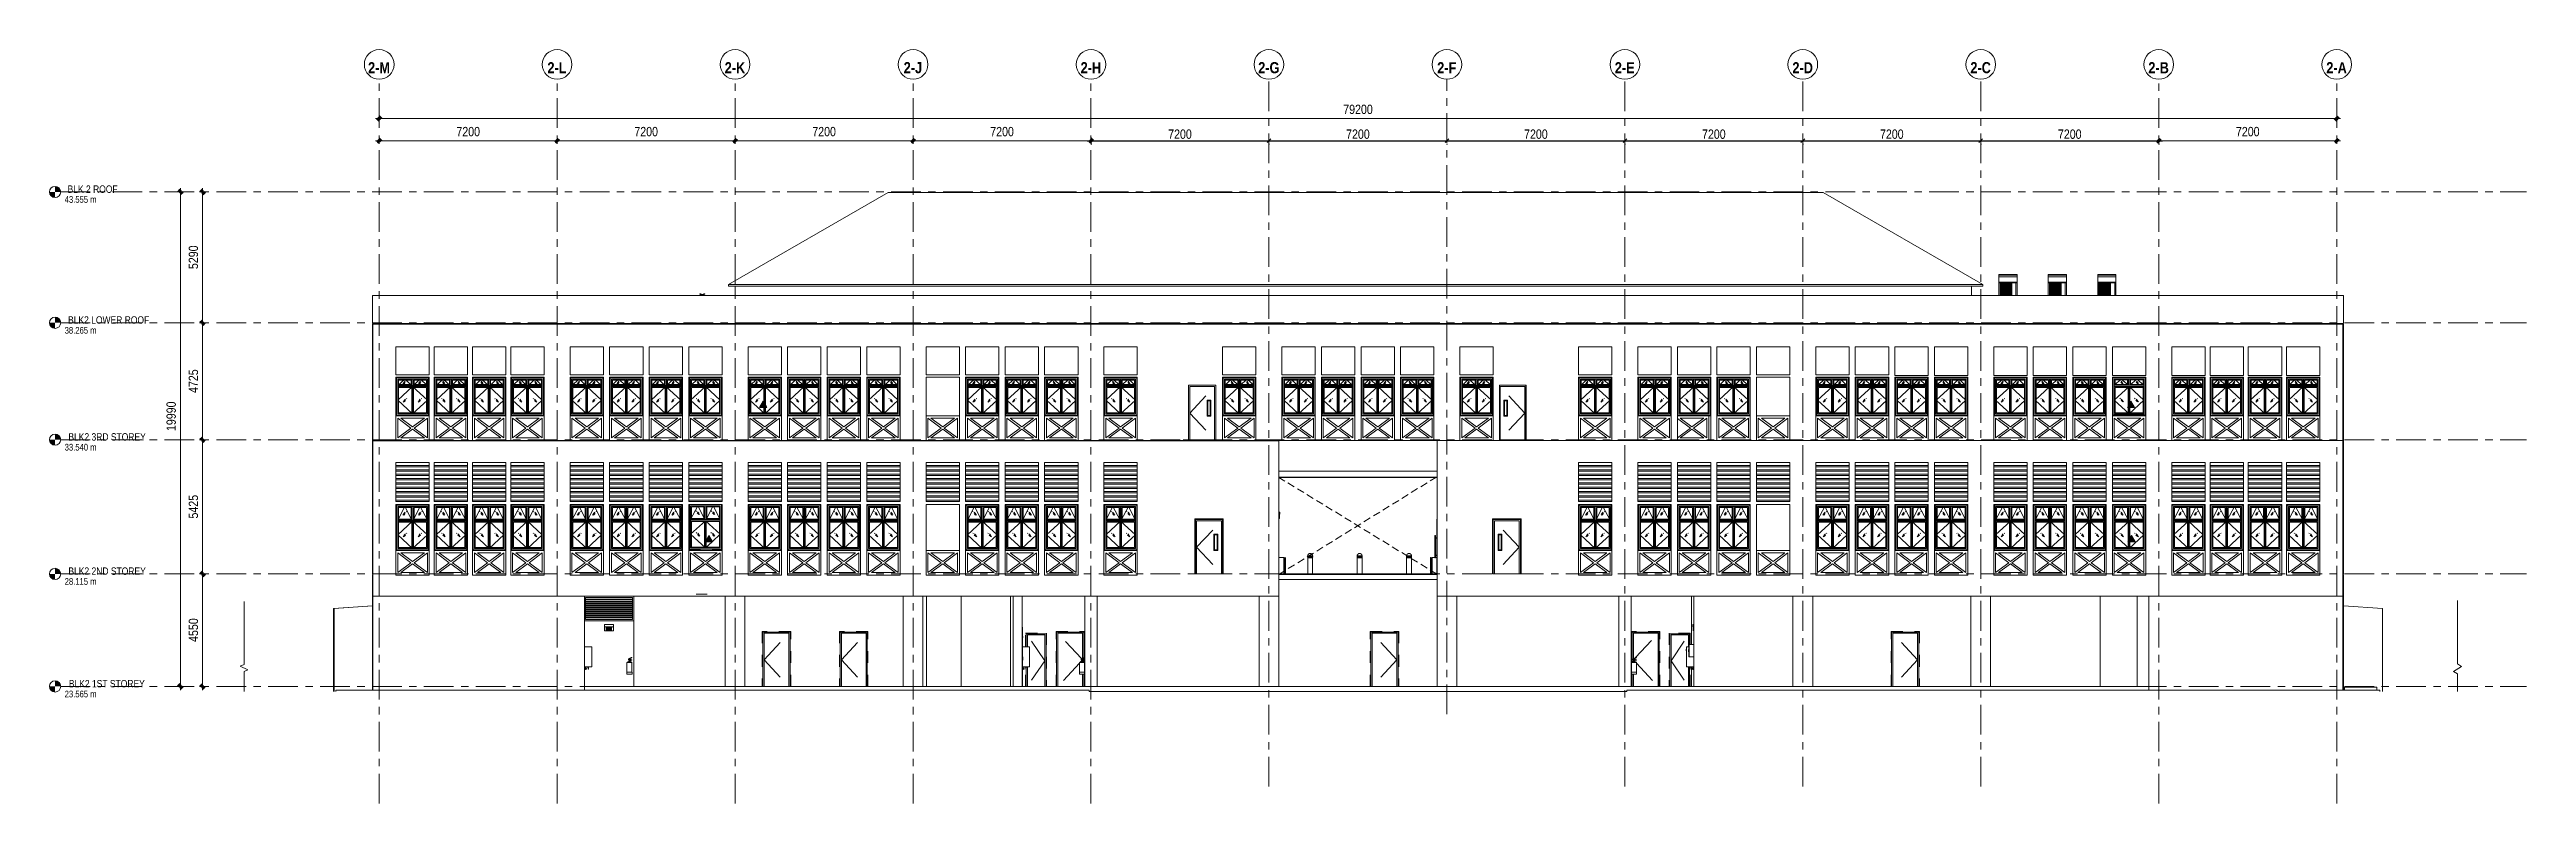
# Model space of a CAD drawing. Header units: millimetres. Extents: x -33493 to 146110, y 17338 to 47807.
# Drawn here: x 45895 to 146110, y 17338 to 47807 of the extents above; entities that cross this region are included whole.
import ezdxf

# ---------------------------------------------------------------- set-up
doc = ezdxf.new("R2010")
doc.units = ezdxf.units.MM
for name, pattern in [('Centre', [4762.5, 952.5, -714.375, 2381.25, -714.375]), ('Dash', [952.5, 476.25, -476.25]), ('Glass Symbol', [360, 90, -90, 90, -90]), ('IDA - Grid Line', [2100, 1200, -300, 300, -300]), ('IDA - Hidden 2-1', [450, 300, -150])]:
    doc.linetypes.add(name, pattern=pattern)
for name, color, linetype, lineweight in [('0-1', 7, 'Continuous', 5), ('A-_ANOT----_D', 7, 'Continuous', 9), ('A-_ANOT----_D-150', 7, 'Continuous', 9), ('A-_DETA----_ED', 7, 'Continuous', 9), ('A-_DETA----_ED-1', 7, 'Continuous', 18), ('A-_DETA----_ED-2', 7, 'IDA - Hidden 2-1', 9), ('A-_FLORLEVL_E', 7, 'Continuous', 9), ('S-_ANOTGRID_E', 7, 'Continuous', 9)]:
    doc.layers.add(name, color=color, linetype=linetype, lineweight=lineweight)
for name, color, linetype, lineweight, true_color in [('A-_CEIL----_E-1', 6, 'Continuous', 9, 0xff00ff), ('A-_DOOR----_E-1', 6, 'Continuous', 9, 0xff00ff), ('A-_DOOR----_E-2', 6, 'Centre', 9, 0xff00ff), ('A-_DOOR----_H-1', 6, 'Dash', 18, 0xff00ff), ('A-_FLOR----_E-1', 6, 'Continuous', 9, 0xff00ff), ('A-_FLORLEVL_E-1', 9, 'IDA - Grid Line', 9, 0x808080), ('A-_FURT----_E-1', 6, 'Continuous', 9, 0xff00ff), ('A-_GENM----_M-1', 6, 'Continuous', 9, 0xff00ff), ('A-_GENM----_M-2', 1, 'Continuous', 9, 0xff0000), ('A-_HANR----_E6-1', 6, 'Continuous', 9, 0xff00ff), ('A-_ROOF----_E-1', 6, 'Continuous', 9, 0xff00ff), ('A-_WALL----_E-1', 6, 'Continuous', 9, 0xff00ff), ('A-_WALLPRTN_E-1', 6, 'Continuous', 9, 0xff00ff), ('A-_WIND----_E-1', 6, 'Continuous', 9, 0xff00ff), ('A-_WIND----_E-2', 6, 'Dash', 9, 0xff00ff), ('A-_WIND----_E-3', 6, 'Centre', 9, 0xff00ff), ('A-_WIND----_E-4', 6, 'Glass Symbol', 9, 0xff00ff), ('C-_SITE----_E-1', 6, 'Continuous', 9, 0xff00ff), ('E-_ELECEQPT_E-1', 6, 'Continuous', 9, 0xff00ff), ('E-_FIREALAM_E-1', 6, 'Continuous', 9, 0xff00ff), ('M-_EQPT----_E-1', 6, 'Continuous', 9, 0xff00ff), ('M-_SANIFIXR_E-2', 7, 'Continuous', 9, 0x804000), ('M-_SANIFIXR_E-3', 6, 'Continuous', 9, 0xff00ff), ('S-_ANOTGRID_E-1', 9, 'IDA - Grid Line', 9, 0x808080), ('S-_COLN----_E-1', 6, 'Continuous', 9, 0xff00ff), ('X_PART----_E-1', 6, 'Continuous', 9, 0xff00ff)]:
    doc.layers.add(name, color=color, linetype=linetype, lineweight=lineweight, true_color=true_color)
doc.styles.add('Arial Narrow', font='ARIALN.TTF', dxfattribs={"height": 300})
doc.styles.add('Arial Narrow_1', font='ARIALN.TTF', dxfattribs={"height": 270})
doc.styles.add('Arial Narrow_2', font='ARIALN.TTF', dxfattribs={"height": 375})
doc.styles.add('Arial Narrow_B', font='ARIALNB.TTF', dxfattribs={"height": 450})
doc.dimstyles.new('IDA_-_Arial_-_2_5mm_-_Black_-_Diagonal', dxfattribs={"dimscale": 304.8, "dimtxt": 383.786615, "dimasz": 0.492126, "dimexe": 0.492126, "dimexo": 0.738189, "dimgap": 0.246063, "dimtad": 1, "dimdec": 0, "dimzin": 0, "dimdsep": 46, "dimtxsty": 'Arial Narrow_2', "dimblk1": 'OBLIQUE', "dimblk2": 'OBLIQUE', "dimsah": 1, "dimcen": 0.09, "dimdle": 0.492126, "dimadec": 6, "dimazin": 0, "dimtfac": 1, "dimtdec": 4, "dimtix": 1, "dimtmove": 0, "dimatfit": 3, "dimfxl": 1, "dimtvp": 1, "dimtolj": 1, "dimtzin": 0, "dimarcsym": 2})
doc.dimstyles.new('IDA_-_Arial_-_2_5mm_-_Black_-_Diagonal_1', dxfattribs={"dimscale": 304.8, "dimtxt": 383.786615, "dimasz": 0.492126, "dimexe": 0.492126, "dimexo": 0.738189, "dimgap": 0.246063, "dimtad": 1, "dimdec": 0, "dimzin": 0, "dimdsep": 46, "dimtxsty": 'Arial Narrow_2', "dimblk1": 'OBLIQUE', "dimblk2": 'OBLIQUE', "dimsah": 1, "dimcen": 0.09, "dimdle": 0.492126, "dimadec": 6, "dimazin": 0, "dimtfac": 1, "dimtdec": 4, "dimtix": 1, "dimtmove": 2, "dimatfit": 3, "dimfxl": 1, "dimtvp": 1, "dimtolj": 1, "dimtzin": 0, "dimarcsym": 2})

msp = doc.modelspace()

# ---------------------------------------------------------------- texts
at = {"layer": 'A-_FLORLEVL_E', "line_spacing_factor": 0.949189}
for s, insert, char_height, width, attachment_point, style in [('\\pxqr,t6.35,12.7,19.05,25.4,31.75,38.1,44.45,50.8,57.15,63.5,69.85,76.2,82.55,88.9,95.25,101.6,107.95,114.3,120.65,127,133.35,139.7,146.05,152.4,158.75,165.1,171.45,177.8,184.15,190.5,196.85,203.2;{BLK 2 ROOF}', (48648.5, 42012.5), 300, 2074.5, 9, 'Arial Narrow'), ('\\pxqr,t7.05556,14.11111,21.16667,28.22222,35.27778,42.33333,49.38889,56.44444,63.5,70.55556,77.61111,84.66667,91.72222,98.77778,105.83333,112.88889,119.94444,127,134.05556,141.11111,148.16667,155.22222,162.27778,169.33333,176.38889,183.44444,190.5,197.55556,204.61111,211.66667,218.72222,225.77778;{43.555 m}', (47796.9, 41884.9), 270, 1251, 3, 'Arial Narrow_1'), ('\\pxqr,t7.05556,14.11111,21.16667,28.22222,35.27778,42.33333,49.38889,56.44444,63.5,70.55556,77.61111,84.66667,91.72222,98.77778,105.83333,112.88889,119.94444,127,134.05556,141.11111,148.16667,155.22222,162.27778,169.33333,176.38889,183.44444,190.5,197.55556,204.61111,211.66667,218.72222,225.77778;{38.265 m}', (47796.9, 36595.3), 270, 1251, 3, 'Arial Narrow_1'), ('\\pxqr,t6.35,12.7,19.05,25.4,31.75,38.1,44.45,50.8,57.15,63.5,69.85,76.2,82.55,88.9,95.25,101.6,107.95,114.3,120.65,127,133.35,139.7,146.05,152.4,158.75,165.1,171.45,177.8,184.15,190.5,196.85,203.2;{BLK2 LOWER ROOF}', (49928, 36722.9), 300, 3354, 9, 'Arial Narrow'), ('\\pxqr,t6.35,12.7,19.05,25.4,31.75,38.1,44.45,50.8,57.15,63.5,69.85,76.2,82.55,88.9,95.25,101.6,107.95,114.3,120.65,127,133.35,139.7,146.05,152.4,158.75,165.1,171.45,177.8,184.15,190.5,196.85,203.2;{BLK2 3RD STOREY}', (49788.5, 31997.9), 300, 3214.5, 9, 'Arial Narrow'), ('\\pxqr,t7.05556,14.11111,21.16667,28.22222,35.27778,42.33333,49.38889,56.44444,63.5,70.55556,77.61111,84.66667,91.72222,98.77778,105.83333,112.88889,119.94444,127,134.05556,141.11111,148.16667,155.22222,162.27778,169.33333,176.38889,183.44444,190.5,197.55556,204.61111,211.66667,218.72222,225.77778;{33.540 m}', (47796.9, 31870.3), 270, 1251, 3, 'Arial Narrow_1'), ('\\pxqr,t7.05556,14.11111,21.16667,28.22222,35.27778,42.33333,49.38889,56.44444,63.5,70.55556,77.61111,84.66667,91.72222,98.77778,105.83333,112.88889,119.94444,127,134.05556,141.11111,148.16667,155.22222,162.27778,169.33333,176.38889,183.44444,190.5,197.55556,204.61111,211.66667,218.72222,225.77778;{28.115 m}', (47796.9, 26445.3), 270, 1251, 3, 'Arial Narrow_1'), ('\\pxqr,t6.35,12.7,19.05,25.4,31.75,38.1,44.45,50.8,57.15,63.5,69.85,76.2,82.55,88.9,95.25,101.6,107.95,114.3,120.65,127,133.35,139.7,146.05,152.4,158.75,165.1,171.45,177.8,184.15,190.5,196.85,203.2;{BLK2 2ND STOREY}', (49788.5, 26572.9), 300, 3214.5, 9, 'Arial Narrow'), ('\\pxqr,t6.35,12.7,19.05,25.4,31.75,38.1,44.45,50.8,57.15,63.5,69.85,76.2,82.55,88.9,95.25,101.6,107.95,114.3,120.65,127,133.35,139.7,146.05,152.4,158.75,165.1,171.45,177.8,184.15,190.5,196.85,203.2;{BLK2 1ST STOREY}', (49749.5, 22022.9), 300, 3175.5, 9, 'Arial Narrow'), ('\\pxqr,t7.05556,14.11111,21.16667,28.22222,35.27778,42.33333,49.38889,56.44444,63.5,70.55556,77.61111,84.66667,91.72222,98.77778,105.83333,112.88889,119.94444,127,134.05556,141.11111,148.16667,155.22222,162.27778,169.33333,176.38889,183.44444,190.5,197.55556,204.61111,211.66667,218.72222,225.77778;{23.565 m}', (47796.9, 21895.3), 270, 1251, 3, 'Arial Narrow_1')]:
    msp.add_mtext(s, dxfattribs=dict(at, insert=insert, char_height=char_height, width=width, attachment_point=attachment_point, style=style))
at = {"layer": 'S-_ANOTGRID_E', "char_height": 450, "attachment_point": 5, "line_spacing_factor": 0.949189, "style": 'Arial Narrow_B'}
for s, insert, width in [('\\pxqc,t3.33333,6.66667,10,13.33333,16.66667,20,23.33333,26.66667,30,33.33333,36.66667,40,43.33333,46.66667,50,53.33333,56.66667,60,63.33333,66.66667,70,73.33333,76.66667,80,83.33333,86.66667,90,93.33333,96.66667,100,103.33333,106.66667;{2-M}', (59226.2, 47073.4), 903), ('\\pxqc,t3.33333,6.66667,10,13.33333,16.66667,20,23.33333,26.66667,30,33.33333,36.66667,40,43.33333,46.66667,50,53.33333,56.66667,60,63.33333,66.66667,70,73.33333,76.66667,80,83.33333,86.66667,90,93.33333,96.66667,100,103.33333,106.66667;{2-L}', (66426.2, 47073.4), 784.5), ('\\pxqc,t3.33333,6.66667,10,13.33333,16.66667,20,23.33333,26.66667,30,33.33333,36.66667,40,43.33333,46.66667,50,53.33333,56.66667,60,63.33333,66.66667,70,73.33333,76.66667,80,83.33333,86.66667,90,93.33333,96.66667,100,103.33333,106.66667;{2-K}', (73626.9, 47073.4), 843), ('\\pxqc,t3.33333,6.66667,10,13.33333,16.66667,20,23.33333,26.66667,30,33.33333,36.66667,40,43.33333,46.66667,50,53.33333,56.66667,60,63.33333,66.66667,70,73.33333,76.66667,80,83.33333,86.66667,90,93.33333,96.66667,100,103.33333,106.66667;{2-J}', (80826.2, 47073.4), 754.5), ('\\pxqc,t3.33333,6.66667,10,13.33333,16.66667,20,23.33333,26.66667,30,33.33333,36.66667,40,43.33333,46.66667,50,53.33333,56.66667,60,63.33333,66.66667,70,73.33333,76.66667,80,83.33333,86.66667,90,93.33333,96.66667,100,103.33333,106.66667;{2-H}', (88026.9, 47073.4), 843), ('\\pxqc,t3.33333,6.66667,10,13.33333,16.66667,20,23.33333,26.66667,30,33.33333,36.66667,40,43.33333,46.66667,50,53.33333,56.66667,60,63.33333,66.66667,70,73.33333,76.66667,80,83.33333,86.66667,90,93.33333,96.66667,100,103.33333,106.66667;{2-G}', (95226.9, 47073.4), 873), ('\\pxqc,t3.33333,6.66667,10,13.33333,16.66667,20,23.33333,26.66667,30,33.33333,36.66667,40,43.33333,46.66667,50,53.33333,56.66667,60,63.33333,66.66667,70,73.33333,76.66667,80,83.33333,86.66667,90,93.33333,96.66667,100,103.33333,106.66667;{2-F}', (102426.2, 47073.4), 784.5), ('\\pxqc,t3.33333,6.66667,10,13.33333,16.66667,20,23.33333,26.66667,30,33.33333,36.66667,40,43.33333,46.66667,50,53.33333,56.66667,60,63.33333,66.66667,70,73.33333,76.66667,80,83.33333,86.66667,90,93.33333,96.66667,100,103.33333,106.66667;{2-E}', (109626.2, 47073.4), 814.5), ('\\pxqc,t3.33333,6.66667,10,13.33333,16.66667,20,23.33333,26.66667,30,33.33333,36.66667,40,43.33333,46.66667,50,53.33333,56.66667,60,63.33333,66.66667,70,73.33333,76.66667,80,83.33333,86.66667,90,93.33333,96.66667,100,103.33333,106.66667;{2-D}', (116826.9, 47073.4), 843), ('\\pxqc,t3.33333,6.66667,10,13.33333,16.66667,20,23.33333,26.66667,30,33.33333,36.66667,40,43.33333,46.66667,50,53.33333,56.66667,60,63.33333,66.66667,70,73.33333,76.66667,80,83.33333,86.66667,90,93.33333,96.66667,100,103.33333,106.66667;{2-C}', (124026.9, 47073.4), 843), ('\\pxqc,t3.33333,6.66667,10,13.33333,16.66667,20,23.33333,26.66667,30,33.33333,36.66667,40,43.33333,46.66667,50,53.33333,56.66667,60,63.33333,66.66667,70,73.33333,76.66667,80,83.33333,86.66667,90,93.33333,96.66667,100,103.33333,106.66667;{2-B}', (131226.9, 47073.4), 843), ('\\pxqc,t3.33333,6.66667,10,13.33333,16.66667,20,23.33333,26.66667,30,33.33333,36.66667,40,43.33333,46.66667,50,53.33333,56.66667,60,63.33333,66.66667,70,73.33333,76.66667,80,83.33333,86.66667,90,93.33333,96.66667,100,103.33333,106.66667;{2-A}', (138426.9, 47073.4), 843)]:
    msp.add_mtext(s, dxfattribs=dict(at, insert=insert, width=width))

# ---------------------------------------------------------------- blocks, each defined once
blk = doc.blocks.new('PEFY-P125VMA-E_Service_space_1 - PEFY-P125VMA-E-1404126-DOOR _ wINDOW SCHEDULE - ELEVATION 4 Copy 1')
at = {"layer": 'M-_EQPT----_E-1'}
for p, q in [((9028, 25795), (8848, 25795)), ((9298, 25795), (8848, 25795)), ((9118, 25795), (9298, 25795))]:
    blk.add_line(p, q, dxfattribs=at)
blk = doc.blocks.new('Electrical-Controller_SE-Controls_Shevtec_OS2_30-60-90A-PSU - Amega Control Panel_400x500x200-1377755-DOOR _ wINDOW SCHEDULE - ELEVATION 4 Copy 1')
at = {"layer": 'E-_ELECEQPT_E-1'}
for p, q in [((49003, 23465), (49003, 23565)), ((49003, 23565), (49013, 23565)), ((49013, 23465), (49003, 23465)), ((49013, 23765), (49028, 23765)), ((49013, 23265), (49013, 23765)), ((49028, 23265), (49013, 23265)), ((49028, 23765), (49213, 23765)), ((49028, 23765), (49028, 23265)), ((49213, 23265), (49028, 23265)), ((49213, 23765), (49213, 23265))]:
    blk.add_line(p, q, dxfattribs=at)
blk = doc.blocks.new('1599_DB_A_BLK2_ISS_ACMV_R21 23 1228_rvt-2-DOOR _ wINDOW SCHEDULE - ELEVATION 4 Copy 1')
at = {"layer": 'M-_EQPT----_E-1'}
h = blk.add_hatch(dxfattribs=at)
h.set_pattern_fill('FP_20', color=8, style=0, pattern_type=2)
h.set_pattern_definition([(90, (61691.268, 37886), (-15, 9e-16), [])])
h.paths.add_polyline_path([(61632, 37865), (61750, 37866), (61745, 37875), (61736, 37880), (61731, 37881), (61647, 37880), (61638, 37875), (61632, 37866)])
h.paths.add_polyline_path([(61652, 37891), (61736, 37892), (61745, 37897), (61748, 37901), (61751, 37911), (61750, 38109), (61745, 38118), (61736, 38123), (61731, 38124), (61647, 38123), (61638, 38118), (61632, 38109), (61632, 38104), (61633, 37906), (61634, 37901), (61638, 37897), (61647, 37892)])
h.paths.add_polyline_path([(61652, 38134), (61736, 38135), (61745, 38140), (61748, 38144), (61751, 38159), (61750, 38352), (61745, 38360), (61741, 38364), (61731, 38367), (61647, 38366), (61638, 38361), (61632, 38349), (61632, 38347), (61633, 38149), (61634, 38144), (61638, 38140), (61647, 38135)])
h = blk.add_hatch(dxfattribs=at)
h.set_pattern_fill('FP_19', color=8, style=0, pattern_type=2)
h.set_pattern_definition([(90, (61822.268, 37886), (-15, 9e-16), [])])
h.paths.add_polyline_path([(61783, 37865), (61881, 37866), (61876, 37875), (61872, 37878), (61862, 37881), (61778, 37880), (61769, 37875), (61764, 37865), (61769, 37865)])
h.paths.add_polyline_path([(61862, 37891), (61870, 37894), (61876, 37897), (61881, 37906), (61882, 37911), (61881, 38109), (61876, 38118), (61872, 38121), (61862, 38124), (61778, 38123), (61769, 38118), (61763, 38109), (61763, 38104), (61764, 37906), (61765, 37901), (61769, 37897), (61778, 37892), (61783, 37891), (61810, 37891)])
h.paths.add_polyline_path([(61783, 38134), (61867, 38135), (61876, 38140), (61879, 38144), (61882, 38159), (61881, 38352), (61876, 38360), (61872, 38364), (61862, 38367), (61778, 38366), (61769, 38361), (61763, 38349), (61763, 38347), (61764, 38149), (61765, 38144), (61769, 38140), (61778, 38135)])
h = blk.add_hatch(dxfattribs=at)
h.set_pattern_fill('FP_18', color=8, style=0, pattern_type=2)
h.set_pattern_definition([(90, (61953.268, 37886), (-15, 9e-16), [])])
h.paths.add_polyline_path([(61914, 37865), (62012, 37866), (62007, 37875), (61998, 37880), (61986, 37881), (61909, 37880), (61900, 37875), (61895, 37865), (61900, 37865)])
h.paths.add_polyline_path([(61914, 37891), (61998, 37892), (62007, 37897), (62012, 37906), (62013, 37911), (62012, 38109), (62007, 38118), (61998, 38123), (61986, 38124), (61909, 38123), (61900, 38118), (61894, 38109), (61894, 38104), (61894, 37906), (61900, 37897), (61909, 37892)])
h.paths.add_polyline_path([(61914, 38134), (61998, 38135), (62007, 38140), (62010, 38144), (62013, 38159), (62012, 38352), (62007, 38360), (62003, 38364), (61993, 38367), (61908, 38366), (61900, 38361), (61894, 38349), (61894, 38347), (61894, 38149), (61900, 38140), (61909, 38135)])
h = blk.add_hatch(dxfattribs=at)
h.set_pattern_fill('FP_17', color=8, style=0, pattern_type=2)
h.set_pattern_definition([(90, (62054.768, 37886), (-15, 9e-16), [])])
h.paths.add_polyline_path([(62071, 37865), (62080, 37865), (62080, 37881), (62030, 37881), (62030, 37865), (62033, 37865)])
h.paths.add_polyline_path([(62080, 37891), (62080, 38124), (62030, 38124), (62030, 37891)])
h.paths.add_polyline_path([(62080, 38134), (62080, 38367), (62030, 38366), (62030, 38134)])
h = blk.add_hatch(dxfattribs=at)
h.set_pattern_fill('FP_20', color=8, style=0, pattern_type=2)
h.set_pattern_definition([(90, (63691.158, 37886), (-15, 9e-16), [])])
h.paths.add_polyline_path([(63632, 37865), (63750, 37866), (63745, 37875), (63736, 37880), (63731, 37881), (63646, 37880), (63638, 37875), (63632, 37866)])
h.paths.add_polyline_path([(63652, 37891), (63736, 37892), (63745, 37897), (63748, 37901), (63751, 37911), (63750, 38109), (63745, 38118), (63736, 38123), (63731, 38124), (63646, 38123), (63638, 38118), (63632, 38109), (63632, 38104), (63633, 37906), (63634, 37901), (63638, 37897), (63646, 37892)])
h.paths.add_polyline_path([(63652, 38134), (63736, 38135), (63745, 38140), (63748, 38144), (63751, 38159), (63750, 38352), (63745, 38360), (63741, 38364), (63731, 38367), (63646, 38366), (63638, 38361), (63632, 38349), (63632, 38347), (63633, 38149), (63634, 38144), (63638, 38140), (63646, 38135)])
h = blk.add_hatch(dxfattribs=at)
h.set_pattern_fill('FP_19', color=8, style=0, pattern_type=2)
h.set_pattern_definition([(90, (63822.158, 37886), (-15, 9e-16), [])])
h.paths.add_polyline_path([(63782, 37865), (63881, 37866), (63876, 37875), (63872, 37878), (63862, 37881), (63777, 37880), (63769, 37875), (63764, 37865), (63769, 37865)])
h.paths.add_polyline_path([(63862, 37891), (63870, 37894), (63876, 37897), (63881, 37906), (63882, 37911), (63881, 38109), (63876, 38118), (63872, 38121), (63862, 38124), (63777, 38123), (63769, 38118), (63763, 38109), (63763, 38104), (63764, 37906), (63765, 37901), (63769, 37897), (63777, 37892), (63783, 37891), (63810, 37891)])
h.paths.add_polyline_path([(63783, 38134), (63867, 38135), (63876, 38140), (63879, 38144), (63882, 38159), (63881, 38352), (63876, 38360), (63872, 38364), (63862, 38367), (63777, 38366), (63769, 38361), (63763, 38349), (63763, 38347), (63764, 38149), (63765, 38144), (63769, 38140), (63777, 38135)])
h = blk.add_hatch(dxfattribs=at)
h.set_pattern_fill('FP_18', color=8, style=0, pattern_type=2)
h.set_pattern_definition([(90, (63953.158, 37886), (-15, 9e-16), [])])
h.paths.add_polyline_path([(63913, 37865), (64012, 37866), (64007, 37875), (63998, 37880), (63986, 37881), (63908, 37880), (63900, 37875), (63895, 37865), (63900, 37865)])
h.paths.add_polyline_path([(63914, 37891), (63998, 37892), (64007, 37897), (64012, 37906), (64013, 37911), (64012, 38109), (64007, 38118), (63998, 38123), (63986, 38124), (63908, 38123), (63900, 38118), (63894, 38109), (63894, 38104), (63894, 37906), (63900, 37897), (63908, 37892)])
h.paths.add_polyline_path([(63914, 38134), (63998, 38135), (64007, 38140), (64010, 38144), (64013, 38159), (64012, 38352), (64007, 38360), (64003, 38364), (63993, 38367), (63907, 38366), (63900, 38361), (63894, 38349), (63894, 38347), (63894, 38149), (63900, 38140), (63908, 38135)])
h = blk.add_hatch(dxfattribs=at)
h.set_pattern_fill('FP_17', color=8, style=0, pattern_type=2)
h.set_pattern_definition([(90, (64054.658, 37886), (-15, 9e-16), [])])
h.paths.add_polyline_path([(64071, 37865), (64080, 37865), (64080, 37881), (64030, 37881), (64030, 37865), (64033, 37865)])
h.paths.add_polyline_path([(64080, 37891), (64080, 38124), (64030, 38124), (64030, 37891)])
h.paths.add_polyline_path([(64080, 38134), (64080, 38367), (64030, 38366), (64030, 38134)])
h = blk.add_hatch(dxfattribs=at)
h.set_pattern_fill('FP_16', color=8, style=0, pattern_type=2)
h.set_pattern_definition([(90, (65691.158, 37764.5), (-15, 9e-16), [])])
h.paths.add_polyline_path([(65736, 37865), (65750, 37866), (65745, 37875), (65736, 37880), (65731, 37881), (65646, 37880), (65638, 37875), (65632, 37865), (65731, 37865)])
h.paths.add_polyline_path([(65652, 37891), (65736, 37892), (65745, 37897), (65748, 37901), (65751, 37911), (65750, 38109), (65745, 38118), (65736, 38123), (65731, 38124), (65646, 38123), (65638, 38118), (65632, 38109), (65632, 38104), (65633, 37906), (65634, 37901), (65638, 37897), (65646, 37892)])
h.paths.add_polyline_path([(65652, 38134), (65736, 38135), (65745, 38140), (65748, 38144), (65751, 38159), (65750, 38352), (65745, 38360), (65741, 38364), (65731, 38367), (65646, 38366), (65638, 38361), (65632, 38349), (65632, 38347), (65633, 38149), (65634, 38144), (65638, 38140), (65646, 38135)])
h = blk.add_hatch(dxfattribs=at)
h.set_pattern_fill('FP_15', color=8, style=0, pattern_type=2)
h.set_pattern_definition([(90, (65822.158, 37764.5), (-15, 9e-16), [])])
h.paths.add_polyline_path([(65876, 37865), (65881, 37866), (65876, 37875), (65872, 37878), (65859, 37881), (65777, 37880), (65769, 37875), (65764, 37865), (65862, 37865)])
h.paths.add_polyline_path([(65862, 37891), (65870, 37894), (65876, 37897), (65881, 37906), (65882, 37911), (65881, 38109), (65876, 38118), (65872, 38121), (65859, 38124), (65777, 38123), (65769, 38118), (65763, 38109), (65763, 38104), (65764, 37906), (65765, 37901), (65769, 37897), (65777, 37892), (65783, 37891), (65859, 37891)])
h.paths.add_polyline_path([(65783, 38134), (65867, 38135), (65876, 38140), (65879, 38144), (65882, 38159), (65881, 38352), (65876, 38360), (65872, 38364), (65862, 38367), (65777, 38366), (65769, 38361), (65763, 38349), (65763, 38347), (65764, 38149), (65765, 38144), (65769, 38140), (65777, 38135)])
h = blk.add_hatch(dxfattribs=at)
h.set_pattern_fill('FP_14', color=8, style=0, pattern_type=2)
h.set_pattern_definition([(90, (65953.158, 37764.5), (-15, 9e-16), [])])
h.paths.add_polyline_path([(65913, 37865), (66012, 37866), (66007, 37875), (65998, 37880), (65993, 37881), (65908, 37880), (65900, 37875), (65895, 37865), (65900, 37865)])
h.paths.add_polyline_path([(65993, 37891), (66001, 37894), (66007, 37897), (66012, 37906), (66013, 37911), (66012, 38109), (66007, 38118), (65998, 38123), (65993, 38124), (65908, 38123), (65900, 38118), (65894, 38109), (65894, 38104), (65894, 37906), (65900, 37897), (65908, 37892), (65920, 37891)])
h.paths.add_polyline_path([(65920, 38134), (65998, 38135), (66007, 38140), (66010, 38144), (66013, 38159), (66012, 38352), (66007, 38360), (66003, 38364), (65993, 38367), (65907, 38366), (65900, 38361), (65894, 38349), (65894, 38347), (65894, 38149), (65900, 38140), (65908, 38135), (65914, 38134)])
h = blk.add_hatch(dxfattribs=at)
h.set_pattern_fill('FP_13', color=8, style=0, pattern_type=2)
h.set_pattern_definition([(90, (66054.658, 37764.5), (-15, 9e-16), [])])
h.paths.add_polyline_path([(66030, 37865), (66080, 37865), (66080, 37881), (66030, 37881), (66030, 37866)])
h.paths.add_polyline_path([(66080, 37891), (66080, 38124), (66030, 38124), (66030, 37891)])
h.paths.add_polyline_path([(66030, 38134), (66080, 38134), (66080, 38367), (66030, 38366), (66030, 38140)])
at = {"layer": 'M-_EQPT----_E-1', "color": 8}
for p, q in [((61555, 38712), (61925, 38712)), ((61555, 38712), (61555, 38688)), ((61925, 38688), (61555, 38688)), ((61555, 38620), (61556, 38619)), ((61555, 38409), (61605, 38409)), ((61555, 38374), (61555, 38409)), ((61605, 38374), (61555, 38374)), ((61555, 37865), (61555, 38374)), ((61556, 38619), (61556, 38479)), ((61557, 38619), (61925, 38619)), ((61605, 38409), (62245, 38409)), ((61605, 38409), (61605, 38374)), ((62245, 38374), (61605, 38374)), ((61605, 38374), (62245, 38374)), ((61605, 37865), (61605, 38374)), ((61632, 38154), (61632, 38347)), ((61632, 37911), (61632, 38104)), ((61652, 38367), (61731, 38367)), ((61731, 38134), (61652, 38134)), ((61652, 38124), (61731, 38124)), ((61703, 38712), (61705, 38712)), ((61751, 38347), (61751, 38154)), ((61751, 38104), (61751, 37911)), ((61763, 38154), (61763, 38347)), ((61763, 37911), (61763, 38104)), ((61783, 38367), (61862, 38367)), ((61862, 38134), (61783, 38134)), ((61783, 38124), (61862, 38124)), ((61787, 38712), (61789, 38712)), ((61874, 38712), (61885, 38712)), ((61882, 38347), (61882, 38154)), ((61882, 38104), (61882, 37911)), ((61894, 38154), (61894, 38347)), ((61894, 37911), (61894, 38104)), ((61914, 38367), (61993, 38367)), ((61993, 38134), (61914, 38134)), ((61914, 38124), (61993, 38124)), ((61925, 38712), (62295, 38712)), ((62295, 38688), (61925, 38688)), ((61925, 38619), (62292, 38619)), ((61964, 38712), (61975, 38712)), ((62013, 38347), (62013, 38154)), ((62013, 38104), (62013, 37911)), ((62030, 38134), (62030, 38367)), ((62030, 38367), (62080, 38367)), ((62080, 38134), (62030, 38134)), ((62030, 37891), (62030, 38124)), ((62030, 38124), (62080, 38124)), ((62060, 38712), (62062, 38712)), ((62080, 38367), (62080, 38134)), ((62080, 38124), (62080, 37891)), ((62145, 38712), (62147, 38712)), ((62245, 38409), (62295, 38409)), ((62245, 38374), (62245, 38409)), ((62245, 37865), (62245, 38374)), ((62245, 38374), (62295, 38374)), ((62293, 38619), (62295, 38620)), ((62293, 38479), (62293, 38619)), ((62295, 38688), (62295, 38712)), ((62295, 38409), (62295, 38374)), ((62295, 37865), (62295, 38374)), ((63555, 38712), (63925, 38712)), ((63555, 38712), (63555, 38688)), ((63925, 38688), (63555, 38688)), ((63555, 38620), (63556, 38619)), ((63555, 38409), (63605, 38409)), ((63555, 38374), (63555, 38409)), ((63605, 38374), (63555, 38374)), ((63555, 37865), (63555, 38374)), ((63556, 38619), (63556, 38479)), ((63557, 38619), (63925, 38619)), ((63605, 38409), (64245, 38409)), ((63605, 38409), (63605, 38374)), ((64245, 38374), (63605, 38374)), ((63605, 38374), (64245, 38374)), ((63605, 37865), (63605, 38374)), ((63632, 38154), (63632, 38347)), ((63632, 37911), (63632, 38104)), ((63652, 38367), (63731, 38367)), ((63731, 38134), (63652, 38134)), ((63652, 38124), (63731, 38124)), ((63702, 38712), (63705, 38712)), ((63751, 38347), (63751, 38154)), ((63751, 38104), (63751, 37911)), ((63763, 38154), (63763, 38347)), ((63763, 37911), (63763, 38104)), ((63783, 38367), (63862, 38367)), ((63862, 38134), (63783, 38134)), ((63783, 38124), (63862, 38124)), ((63787, 38712), (63789, 38712)), ((63874, 38712), (63885, 38712)), ((63882, 38347), (63882, 38154)), ((63882, 38104), (63882, 37911)), ((63894, 38154), (63894, 38347)), ((63894, 37911), (63894, 38104)), ((63914, 38367), (63993, 38367)), ((63993, 38134), (63914, 38134)), ((63914, 38124), (63993, 38124)), ((63925, 38712), (64295, 38712)), ((64295, 38688), (63925, 38688)), ((63925, 38619), (64292, 38619)), ((63964, 38712), (63975, 38712)), ((64013, 38347), (64013, 38154)), ((64013, 38104), (64013, 37911)), ((64030, 38134), (64030, 38367)), ((64030, 38367), (64080, 38367)), ((64080, 38134), (64030, 38134)), ((64030, 37891), (64030, 38124)), ((64030, 38124), (64080, 38124)), ((64060, 38712), (64062, 38712)), ((64080, 38367), (64080, 38134)), ((64080, 38124), (64080, 37891)), ((64144, 38712), (64147, 38712)), ((64245, 38409), (64295, 38409)), ((64245, 38374), (64245, 38409)), ((64245, 38374), (64295, 38374)), ((64245, 37865), (64245, 38374)), ((64293, 38619), (64295, 38620)), ((64293, 38479), (64293, 38619)), ((64295, 38688), (64295, 38712)), ((64295, 38409), (64295, 38374)), ((64295, 37865), (64295, 38374)), ((65555, 38712), (65925, 38712)), ((65555, 38712), (65555, 38688)), ((65925, 38688), (65555, 38688)), ((65555, 38620), (65556, 38619)), ((65555, 38409), (65605, 38409)), ((65555, 38374), (65555, 38409)), ((65605, 38374), (65555, 38374)), ((65555, 38374), (65605, 38374)), ((65555, 37865), (65555, 38374)), ((65556, 38619), (65556, 38479)), ((65557, 38619), (65925, 38619)), ((65605, 38409), (66245, 38409)), ((65605, 38409), (65605, 38374)), ((66245, 38374), (65605, 38374)), ((65605, 38374), (66245, 38374)), ((65605, 37865), (65605, 38374)), ((65632, 38154), (65632, 38347)), ((65632, 37911), (65632, 38104)), ((65652, 38367), (65731, 38367)), ((65731, 38134), (65652, 38134)), ((65652, 38124), (65731, 38124)), ((65703, 38712), (65705, 38712)), ((65751, 38347), (65751, 38154)), ((65751, 38104), (65751, 37911)), ((65763, 38154), (65763, 38347)), ((65763, 37911), (65763, 38104)), ((65783, 38367), (65862, 38367)), ((65862, 38134), (65783, 38134)), ((65783, 38124), (65862, 38124)), ((65787, 38712), (65789, 38712)), ((65874, 38712), (65885, 38712)), ((65882, 38347), (65882, 38154)), ((65882, 38104), (65882, 37911)), ((65894, 38154), (65894, 38347)), ((65894, 37911), (65894, 38104)), ((65914, 38367), (65993, 38367)), ((65993, 38134), (65914, 38134)), ((65914, 38124), (65993, 38124)), ((65925, 38712), (66295, 38712)), ((66295, 38688), (65925, 38688)), ((65925, 38619), (66292, 38619)), ((65964, 38712), (65975, 38712)), ((66013, 38347), (66013, 38154)), ((66013, 38104), (66013, 37911)), ((66030, 38134), (66030, 38367)), ((66030, 38367), (66080, 38367)), ((66080, 38134), (66030, 38134)), ((66030, 37891), (66030, 38124)), ((66030, 38124), (66080, 38124)), ((66060, 38712), (66062, 38712)), ((66080, 38367), (66080, 38134)), ((66080, 38124), (66080, 37891)), ((66145, 38712), (66147, 38712)), ((66245, 38409), (66295, 38409)), ((66245, 38374), (66245, 38409)), ((66295, 38374), (66245, 38374)), ((66245, 38374), (66295, 38374)), ((66245, 37865), (66245, 38374)), ((66272, 38712), (66273, 38712)), ((66293, 38619), (66295, 38620)), ((66293, 38479), (66293, 38619)), ((66295, 38688), (66295, 38712)), ((66295, 38409), (66295, 38374)), ((66295, 37865), (66295, 38374)), ((61731, 37891), (61652, 37891)), ((61652, 37881), (61731, 37881)), ((61862, 37891), (61783, 37891)), ((61783, 37881), (61862, 37881)), ((61993, 37891), (61914, 37891)), ((61914, 37881), (61993, 37881)), ((62080, 37891), (62030, 37891)), ((62030, 37865), (62030, 37881)), ((62030, 37881), (62080, 37881)), ((62080, 37881), (62080, 37865)), ((63731, 37891), (63652, 37891)), ((63652, 37881), (63731, 37881)), ((63862, 37891), (63783, 37891)), ((63783, 37881), (63862, 37881)), ((63993, 37891), (63914, 37891)), ((63914, 37881), (63993, 37881)), ((64080, 37891), (64030, 37891)), ((64030, 37865), (64030, 37881)), ((64030, 37881), (64080, 37881)), ((64080, 37881), (64080, 37865)), ((65731, 37891), (65652, 37891)), ((65652, 37881), (65731, 37881)), ((65862, 37891), (65783, 37891)), ((65783, 37881), (65862, 37881)), ((65993, 37891), (65914, 37891)), ((65914, 37881), (65993, 37881)), ((66080, 37891), (66030, 37891)), ((66030, 37865), (66030, 37881)), ((66030, 37881), (66080, 37881)), ((66080, 37881), (66080, 37865))]:
    blk.add_line(p, q, dxfattribs=at)
at = {"layer": 'M-_EQPT----_E-1', "color": 8, "flags": 128}
for points in [[(61555, 38466), (61555, 38469), (61555, 38472), (61556, 38475), (61556, 38478), (61556, 38479)], [(62293, 38479), (62294, 38476), (62294, 38473), (62294, 38470), (62294, 38468), (62295, 38466)], [(63555, 38466), (63555, 38469), (63555, 38472), (63556, 38475), (63556, 38478), (63556, 38479)], [(64293, 38479), (64293, 38476), (64294, 38473), (64294, 38470), (64294, 38468), (64295, 38466)], [(65555, 38466), (65555, 38469), (65555, 38472), (65556, 38475), (65556, 38478), (65556, 38479)], [(66293, 38479), (66294, 38476), (66294, 38473), (66294, 38470), (66294, 38468), (66295, 38466)]]:
    blk.add_lwpolyline(points, dxfattribs=at)
at = {"layer": 'M-_EQPT----_E-1', "color": 8}
for centre, start, end in [((61652, 38347), 90, 180), ((61652, 38154), 180, 270), ((61652, 38104), 90, 180), ((61731, 38347), 0, 90), ((61731, 38154), 270, 0), ((61731, 38104), 0, 90), ((61783, 38347), 90, 180), ((61783, 38154), 180, 270), ((61783, 38104), 90, 180), ((61862, 38347), 0, 90), ((61862, 38154), 270, 0), ((61862, 38104), 0, 90), ((61914, 38347), 90, 180), ((61914, 38154), 180, 270), ((61914, 38104), 90, 180), ((61993, 38347), 0, 90), ((61993, 38154), 270, 0), ((61993, 38104), 0, 90), ((63652, 38347), 90, 180), ((63652, 38154), 180, 270), ((63652, 38104), 90, 180), ((63731, 38347), 0, 90), ((63731, 38154), 270, 0), ((63731, 38104), 0, 90), ((63783, 38347), 90, 180), ((63783, 38154), 180, 270), ((63783, 38104), 90, 180), ((63862, 38347), 0, 90), ((63862, 38154), 270, 0), ((63862, 38104), 0, 90), ((63914, 38347), 90, 180), ((63914, 38154), 180, 270), ((63914, 38104), 90, 180), ((63993, 38347), 0, 90), ((63993, 38154), 270, 0), ((63993, 38104), 0, 90), ((65652, 38347), 90, 180), ((65652, 38154), 180, 270), ((65652, 38104), 90, 180), ((65731, 38347), 0, 90), ((65731, 38154), 270, 0), ((65731, 38104), 0, 90), ((65783, 38347), 90, 180), ((65783, 38154), 180, 270), ((65783, 38104), 90, 180), ((65862, 38347), 0, 90), ((65862, 38154), 270, 0), ((65862, 38104), 0, 90), ((65914, 38347), 90, 180), ((65914, 38154), 180, 270), ((65914, 38104), 90, 180), ((65993, 38347), 0, 90), ((65993, 38154), 270, 0), ((65993, 38104), 0, 90), ((61652, 37911), 180, 270), ((61652, 37861), 90, 165), ((61731, 37911), 270, 0), ((61731, 37861), 15, 90), ((61783, 37911), 180, 270), ((61783, 37861), 90, 165), ((61862, 37911), 270, 0), ((61862, 37861), 15, 90), ((61914, 37911), 180, 270), ((61914, 37861), 90, 165), ((61993, 37911), 270, 0), ((61993, 37861), 15, 90), ((63652, 37911), 180, 270), ((63652, 37861), 90, 165), ((63731, 37911), 270, 0), ((63731, 37861), 15, 90), ((63783, 37911), 180, 270), ((63783, 37861), 90, 165), ((63862, 37911), 270, 0), ((63862, 37861), 15, 90), ((63914, 37911), 180, 270), ((63914, 37861), 90, 165), ((63993, 37911), 270, 0), ((63993, 37861), 15, 90), ((65652, 37911), 180, 270), ((65652, 37861), 90, 165), ((65731, 37911), 270, 0), ((65731, 37861), 15, 90), ((65783, 37911), 180, 270), ((65783, 37861), 90, 165), ((65862, 37911), 270, 0), ((65862, 37861), 15, 90), ((65914, 37911), 180, 270), ((65914, 37861), 90, 165), ((65993, 37911), 270, 0), ((65993, 37861), 15, 90)]:
    blk.add_arc(centre, 20, start, end, dxfattribs=at)
for points, knots in [([(61555, 38688), (61555, 38681), (61555, 38670), (61555, 38657), (61555, 38646), (61555, 38634), (61555, 38624), (61555, 38620), (61555, 38620), (61555, 38623), (61555, 38625)], [-1, -1, -1, -1, -0.90384615, -0.85576923, -0.80769231, -0.71153846, -0.61538462, -0.53846154, -0.46153846, -0.38461538, -0.38461538, -0.38461538, -0.38461538]), ([(61555, 38466), (61555, 38466), (61555, 38466), (61555, 38464), (61555, 38462), (61555, 38461), (61555, 38460), (61555, 38459), (61555, 38459), (61555, 38458), (61555, 38456), (61555, 38453), (61555, 38451), (61555, 38449), (61555, 38447), (61555, 38446), (61555, 38444), (61555, 38441), (61555, 38438), (61555, 38435), (61555, 38432), (61555, 38428), (61555, 38424), (61555, 38419), (61555, 38414), (61555, 38411), (61555, 38409)], [-0.5, -0.5, -0.5, -0.5, -0.47916667, -0.45833333, -0.4375, -0.42708333, -0.421875, -0.41666667, -0.41145833, -0.40625, -0.39583333, -0.375, -0.35416667, -0.34375, -0.33333333, -0.32291667, -0.3125, -0.29166667, -0.27083333, -0.25, -0.22916667, -0.20833333, -0.16666667, -0.125, -0.08333333, 0, 0, 0, 0]), ([(62295, 38409), (62295, 38411), (62295, 38414), (62295, 38419), (62295, 38424), (62295, 38428), (62295, 38432), (62295, 38435), (62295, 38438), (62295, 38441), (62295, 38444), (62295, 38446), (62295, 38447), (62295, 38449), (62295, 38451), (62295, 38453), (62295, 38456), (62295, 38458), (62295, 38459), (62295, 38459), (62295, 38460), (62295, 38461), (62295, 38462), (62295, 38464), (62295, 38466), (62295, 38466), (62295, 38466)], [-1, -1, -1, -1, -0.91666667, -0.875, -0.83333333, -0.79166667, -0.77083333, -0.75, -0.72916667, -0.70833333, -0.6875, -0.67708333, -0.66666667, -0.65625, -0.64583333, -0.625, -0.60416667, -0.59375, -0.58854167, -0.58333333, -0.578125, -0.57291667, -0.5625, -0.54166667, -0.52083333, -0.5, -0.5, -0.5, -0.5]), ([(63555, 38688), (63555, 38681), (63555, 38670), (63555, 38657), (63555, 38646), (63555, 38634), (63555, 38624), (63555, 38620), (63555, 38620), (63555, 38623), (63555, 38625)], [-1, -1, -1, -1, -0.90384615, -0.85576923, -0.80769231, -0.71153846, -0.61538462, -0.53846154, -0.46153846, -0.38461538, -0.38461538, -0.38461538, -0.38461538]), ([(63555, 38466), (63555, 38466), (63555, 38466), (63555, 38464), (63555, 38462), (63555, 38461), (63555, 38460), (63555, 38459), (63555, 38459), (63555, 38458), (63555, 38456), (63555, 38453), (63555, 38451), (63555, 38449), (63555, 38447), (63555, 38446), (63555, 38444), (63555, 38441), (63555, 38438), (63555, 38435), (63555, 38432), (63555, 38428), (63555, 38424), (63555, 38419), (63555, 38414), (63555, 38411), (63555, 38409)], [-0.5, -0.5, -0.5, -0.5, -0.47916667, -0.45833333, -0.4375, -0.42708333, -0.421875, -0.41666667, -0.41145833, -0.40625, -0.39583333, -0.375, -0.35416667, -0.34375, -0.33333333, -0.32291667, -0.3125, -0.29166667, -0.27083333, -0.25, -0.22916667, -0.20833333, -0.16666667, -0.125, -0.08333333, 0, 0, 0, 0]), ([(64295, 38409), (64295, 38411), (64295, 38414), (64295, 38419), (64295, 38424), (64295, 38428), (64295, 38432), (64295, 38435), (64295, 38438), (64295, 38441), (64295, 38444), (64295, 38446), (64295, 38447), (64295, 38449), (64295, 38451), (64295, 38453), (64295, 38456), (64295, 38458), (64295, 38459), (64295, 38459), (64295, 38460), (64295, 38461), (64295, 38462), (64295, 38464), (64295, 38466), (64295, 38466), (64295, 38466)], [-1, -1, -1, -1, -0.91666667, -0.875, -0.83333333, -0.79166667, -0.77083333, -0.75, -0.72916667, -0.70833333, -0.6875, -0.67708333, -0.66666667, -0.65625, -0.64583333, -0.625, -0.60416667, -0.59375, -0.58854167, -0.58333333, -0.578125, -0.57291667, -0.5625, -0.54166667, -0.52083333, -0.5, -0.5, -0.5, -0.5]), ([(65555, 38688), (65555, 38681), (65555, 38670), (65555, 38657), (65555, 38646), (65555, 38634), (65555, 38624), (65555, 38620), (65555, 38620), (65555, 38623), (65555, 38625)], [-1, -1, -1, -1, -0.90384615, -0.85576923, -0.80769231, -0.71153846, -0.61538462, -0.53846154, -0.46153846, -0.38461538, -0.38461538, -0.38461538, -0.38461538]), ([(65555, 38466), (65555, 38466), (65555, 38466), (65555, 38464), (65555, 38462), (65555, 38461), (65555, 38460), (65555, 38459), (65555, 38459), (65555, 38458), (65555, 38456), (65555, 38453), (65555, 38451), (65555, 38449), (65555, 38447), (65555, 38446), (65555, 38444), (65555, 38441), (65555, 38438), (65555, 38435), (65555, 38432), (65555, 38428), (65555, 38424), (65555, 38419), (65555, 38414), (65555, 38411), (65555, 38409)], [-0.5, -0.5, -0.5, -0.5, -0.47916667, -0.45833333, -0.4375, -0.42708333, -0.421875, -0.41666667, -0.41145833, -0.40625, -0.39583333, -0.375, -0.35416667, -0.34375, -0.33333333, -0.32291667, -0.3125, -0.29166667, -0.27083333, -0.25, -0.22916667, -0.20833333, -0.16666667, -0.125, -0.08333333, 0, 0, 0, 0]), ([(66295, 38409), (66295, 38411), (66295, 38414), (66295, 38419), (66295, 38424), (66295, 38428), (66295, 38432), (66295, 38435), (66295, 38438), (66295, 38441), (66295, 38444), (66295, 38446), (66295, 38447), (66295, 38449), (66295, 38451), (66295, 38453), (66295, 38456), (66295, 38458), (66295, 38459), (66295, 38459), (66295, 38460), (66295, 38461), (66295, 38462), (66295, 38464), (66295, 38466), (66295, 38466), (66295, 38466)], [-1, -1, -1, -1, -0.91666667, -0.875, -0.83333333, -0.79166667, -0.77083333, -0.75, -0.72916667, -0.70833333, -0.6875, -0.67708333, -0.66666667, -0.65625, -0.64583333, -0.625, -0.60416667, -0.59375, -0.58854167, -0.58333333, -0.578125, -0.57291667, -0.5625, -0.54166667, -0.52083333, -0.5, -0.5, -0.5, -0.5])]:
    blk.add_open_spline(points, degree=3, knots=knots, dxfattribs=at)
for points in [[(62295, 38625), (62295, 38623), (62295, 38620), (62295, 38620), (62295, 38624), (62295, 38631), (62295, 38642), (62295, 38655), (62295, 38671), (62295, 38682), (62295, 38688)], [(64295, 38625), (64295, 38623), (64295, 38620), (64295, 38620), (64295, 38624), (64295, 38631), (64295, 38642), (64295, 38655), (64295, 38671), (64295, 38682), (64295, 38688)], [(66295, 38625), (66295, 38623), (66295, 38620), (66295, 38620), (66295, 38624), (66295, 38631), (66295, 38642), (66295, 38655), (66295, 38671), (66295, 38682), (66295, 38688)]]:
    blk.add_open_spline(points, degree=3, dxfattribs=at)
at = {"layer": 'E-_ELECEQPT_E-1'}
blk.add_blockref('Electrical-Controller_SE-Controls_Shevtec_OS2_30-60-90A-PSU - Amega Control Panel_400x500x200-1377755-DOOR _ wINDOW SCHEDULE - ELEVATION 4 Copy 1', (0, 0), dxfattribs=at)
at = {"layer": 'M-_EQPT----_E-1'}
blk.add_blockref('PEFY-P125VMA-E_Service_space_1 - PEFY-P125VMA-E-1404126-DOOR _ wINDOW SCHEDULE - ELEVATION 4 Copy 1', (0, 0), dxfattribs=at)
blk = doc.blocks.new('M_SAN_IC - IC-5-2B-774656-DOOR _ wINDOW SCHEDULE - ELEVATION 4 Copy 1')
at = {"layer": 'M-_SANIFIXR_E-2'}
for p, q in [((75896, 22041), (75895, 22041)), ((75895, 22041), (75920, 22041)), ((75920, 22041), (76470, 22041)), ((76470, 22041), (76495, 22041)), ((76495, 22041), (76494, 22041))]:
    blk.add_line(p, q, dxfattribs=at)
at = {"layer": 'M-_SANIFIXR_E-3'}
for p, q in [((75546, 22040), (76846, 22040)), ((75546, 22040), (75546, 21915)), ((76846, 21915), (76846, 22040))]:
    blk.add_line(p, q, dxfattribs=at)
blk = doc.blocks.new('1599_DB_P_S_BLK2 23 0814_rvt-2-DOOR _ wINDOW SCHEDULE - ELEVATION 4 Copy 1')
at = {"layer": 'M-_SANIFIXR_E-3'}
blk.add_blockref('M_SAN_IC - IC-5-2B-774656-DOOR _ wINDOW SCHEDULE - ELEVATION 4 Copy 1', (0, 0), dxfattribs=at)
blk = doc.blocks.new('IDA - Elevator Door - 1000L X 2100H - 2HR-3002526-DOOR _ wINDOW SCHEDULE - ELEVATION 4 Copy 1')
at = {"layer": 'A-_DOOR----_E-1'}
for p, q in [((22050, 24465), (22035, 24465)), ((22055, 24465), (22050, 24465)), ((22060, 24365), (22054, 24365)), ((22054, 24265), (22060, 24265)), ((22055, 22065), (22055, 24465)), ((22060, 24365), (22060, 24360)), ((22060, 24365), (22060, 24365)), ((22060, 24360), (22060, 24270)), ((22060, 24270), (22060, 24265)), ((22060, 24265), (22060, 24265))]:
    blk.add_line(p, q, dxfattribs=at)
blk = doc.blocks.new('IDA - Casement w Top Hung - 2 Panels - 1400L X 1800H - B2-AW01-3560558-DOOR _ wINDOW SCHEDULE - ELEVATION 4 Copy 1')
at = {"layer": 'A-_WIND----_E-1'}
for p, q in [((-3225, 28790), (-3225, 29340)), ((-2650, 29340), (-3225, 29340)), ((-3225, 29340), (-3225, 27640)), ((-2025, 29340), (-3225, 29340)), ((-3190, 28825), (-3190, 29305)), ((-3190, 29305), (-2685, 29305)), ((-2685, 29305), (-2685, 28825)), ((-2650, 28790), (-2650, 29340)), ((-2650, 29340), (-2600, 29340)), ((-2650, 28790), (-2650, 29340)), ((-2600, 28790), (-2600, 29340)), ((-2025, 29340), (-2600, 29340)), ((-2600, 29340), (-2600, 28790)), ((-2565, 28825), (-2565, 29305)), ((-2565, 29305), (-2060, 29305)), ((-2060, 29305), (-2060, 28825)), ((-2025, 28790), (-2025, 29340)), ((-2025, 27640), (-2025, 29340)), ((-3225, 28790), (-2650, 28790)), ((-3225, 28740), (-3225, 28790)), ((-2025, 28790), (-3225, 28790)), ((-3225, 27640), (-3225, 28740)), ((-2625, 28740), (-3225, 28740)), ((-3225, 28740), (-2025, 28740)), ((-2685, 28825), (-3190, 28825)), ((-3190, 27675), (-3190, 28705)), ((-3190, 28705), (-2660, 28705)), ((-2660, 28705), (-2660, 27675)), ((-2650, 28790), (-2600, 28790)), ((-2625, 27640), (-2625, 28740)), ((-2025, 28740), (-2625, 28740)), ((-2625, 27640), (-2625, 28740)), ((-2600, 28790), (-2025, 28790)), ((-2590, 27675), (-2590, 28705)), ((-2590, 28705), (-2060, 28705)), ((-2060, 28825), (-2565, 28825)), ((-2060, 28705), (-2060, 27675)), ((-2025, 28790), (-2025, 28740)), ((-2025, 27640), (-2025, 28740)), ((-3225, 27640), (-2625, 27640)), ((-2025, 27640), (-3225, 27640)), ((-2660, 27675), (-3190, 27675)), ((-2625, 27640), (-2025, 27640)), ((-2060, 27675), (-2590, 27675))]:
    blk.add_line(p, q, dxfattribs=at)
at = {"layer": 'A-_WIND----_E-3'}
for p, q in [((-3225, 28790), (-2938, 29340)), ((-2650, 28790), (-2938, 29340)), ((-2600, 28790), (-2313, 29340)), ((-2025, 28790), (-2313, 29340)), ((-2625, 28740), (-3225, 28190)), ((-3225, 28190), (-2625, 27640)), ((-2625, 28740), (-2025, 28190)), ((-2025, 28190), (-2625, 27640))]:
    blk.add_line(p, q, dxfattribs=at)
at = {"layer": 'A-_WIND----_E-4'}
for p, q in [((-3013, 28990), (-2863, 29140)), ((-2989, 29041), (-2895, 29135)), ((-2981, 28995), (-2887, 29089)), ((-2388, 28990), (-2238, 29140)), ((-2364, 29041), (-2270, 29135)), ((-2356, 28995), (-2262, 29089)), ((-3000, 28115), (-2850, 28265)), ((-2976, 28166), (-2882, 28260)), ((-2968, 28120), (-2875, 28214)), ((-2400, 28115), (-2250, 28265)), ((-2376, 28166), (-2282, 28260)), ((-2368, 28120), (-2275, 28214))]:
    blk.add_line(p, q, dxfattribs=at)
blk = doc.blocks.new('IDA - Casement w Top Hung - 2 Panels - 1400L X 1800H - B2-AW01-3560557-DOOR _ wINDOW SCHEDULE - ELEVATION 4 Copy 1')
at = {"layer": 'A-_WIND----_E-1'}
for p, q in [((1425, 29340), (1425, 28790)), ((2000, 29340), (1425, 29340)), ((2625, 29340), (1425, 29340)), ((1425, 29340), (1425, 27640)), ((1460, 28825), (1460, 29305)), ((1460, 29305), (1965, 29305)), ((1965, 29305), (1965, 28825)), ((2000, 29340), (2000, 28790)), ((2000, 28790), (2000, 29340)), ((2000, 29340), (2050, 29340)), ((2050, 29340), (2050, 28790)), ((2625, 29340), (2050, 29340)), ((2050, 29340), (2050, 28790)), ((2085, 28825), (2085, 29305)), ((2085, 29305), (2590, 29305)), ((2590, 29305), (2590, 28825)), ((2625, 29340), (2625, 28790)), ((2625, 27640), (2625, 29340)), ((1425, 28790), (2000, 28790)), ((1425, 28740), (1425, 28790)), ((2625, 28790), (1425, 28790)), ((1425, 28740), (1425, 27640)), ((2025, 28740), (1425, 28740)), ((1425, 28740), (2625, 28740)), ((1965, 28825), (1460, 28825)), ((1460, 27675), (1460, 28705)), ((1460, 28705), (1990, 28705)), ((1990, 28705), (1990, 27675)), ((2000, 28790), (2050, 28790)), ((2025, 28740), (2025, 27640)), ((2025, 28740), (2025, 27640)), ((2625, 28740), (2025, 28740)), ((2050, 28790), (2625, 28790)), ((2060, 27675), (2060, 28705)), ((2060, 28705), (2590, 28705)), ((2590, 28825), (2085, 28825)), ((2590, 28705), (2590, 27675)), ((2625, 28790), (2625, 28740)), ((2625, 28740), (2625, 27640)), ((1425, 27640), (2025, 27640)), ((2625, 27640), (1425, 27640)), ((1990, 27675), (1460, 27675)), ((2025, 27640), (2625, 27640)), ((2590, 27675), (2060, 27675))]:
    blk.add_line(p, q, dxfattribs=at)
at = {"layer": 'A-_WIND----_E-3'}
for p, q in [((1425, 28790), (1712, 29340)), ((2000, 28790), (1712, 29340)), ((2050, 28790), (2337, 29340)), ((2625, 28790), (2337, 29340)), ((2025, 28740), (1425, 28190)), ((1425, 28190), (2025, 27640)), ((2025, 28740), (2625, 28190)), ((2625, 28190), (2025, 27640))]:
    blk.add_line(p, q, dxfattribs=at)
at = {"layer": 'A-_WIND----_E-4'}
for p, q in [((1787, 28990), (1637, 29140)), ((1755, 28995), (1661, 29089)), ((1763, 29041), (1669, 29135)), ((2412, 28990), (2262, 29140)), ((2380, 28995), (2286, 29089)), ((2388, 29041), (2294, 29135)), ((1800, 28115), (1650, 28265)), ((1768, 28120), (1674, 28214)), ((1775, 28166), (1682, 28260)), ((2400, 28115), (2250, 28265)), ((2368, 28120), (2274, 28214)), ((2375, 28166), (2282, 28260))]:
    blk.add_line(p, q, dxfattribs=at)
blk = doc.blocks.new('IDA - Casement w Top Hung - 2 Panels - 1400L X 1800H - B2-AW01A-4796740-DOOR _ wINDOW SCHEDULE - ELEVATION 4 Copy 1')
at = {"layer": 'A-_WIND----_E-1'}
for p, q in [((8625, 29365), (8625, 28815)), ((9200, 29365), (8625, 29365)), ((9825, 29365), (8625, 29365)), ((8625, 29365), (8625, 27665)), ((8660, 28850), (8660, 29330)), ((8660, 29330), (9165, 29330)), ((9165, 29330), (9165, 28850)), ((9200, 29365), (9200, 28815)), ((9200, 28815), (9200, 29365)), ((9200, 29365), (9250, 29365)), ((9250, 29365), (9250, 28815)), ((9825, 29365), (9250, 29365)), ((9250, 29365), (9250, 28815)), ((9285, 28850), (9285, 29330)), ((9285, 29330), (9790, 29330)), ((9790, 29330), (9790, 28850)), ((9825, 29365), (9825, 28815)), ((9825, 27665), (9825, 29365)), ((8625, 28815), (9200, 28815)), ((8625, 28765), (8625, 28815)), ((9825, 28815), (8625, 28815)), ((8625, 28765), (8625, 27665)), ((9225, 28765), (8625, 28765)), ((8625, 28765), (9825, 28765)), ((9165, 28850), (8660, 28850)), ((8660, 27700), (8660, 28730)), ((8660, 28730), (9190, 28730)), ((9190, 28730), (9190, 27700)), ((9200, 28815), (9250, 28815)), ((9225, 28765), (9225, 27916)), ((9225, 28765), (9225, 27916)), ((9825, 28765), (9225, 28765)), ((9250, 28815), (9825, 28815)), ((9260, 27976), (9260, 28730)), ((9260, 28730), (9790, 28730)), ((9790, 28850), (9285, 28850)), ((9790, 28730), (9790, 27700)), ((9825, 28815), (9825, 28765)), ((9825, 28765), (9825, 27665)), ((8625, 27665), (9225, 27665)), ((9825, 27665), (8625, 27665)), ((9190, 27700), (8660, 27700)), ((9225, 27915), (9225, 27665)), ((9225, 27915), (9225, 27665)), ((9225, 27665), (9825, 27665)), ((9260, 27700), (9260, 27915)), ((9790, 27700), (9260, 27700))]:
    blk.add_line(p, q, dxfattribs=at)
at = {"layer": 'A-_WIND----_E-2'}
blk.add_line((8550, 27590), (9900, 27590), dxfattribs=at)
at = {"layer": 'A-_WIND----_E-3'}
for p, q in [((8625, 28815), (8912, 29365)), ((9200, 28815), (8912, 29365)), ((9250, 28815), (9537, 29365)), ((9825, 28815), (9537, 29365)), ((9225, 28765), (8625, 28215)), ((8625, 28215), (9225, 27665)), ((9225, 28765), (9825, 28215)), ((9825, 28215), (9508, 27924)), ((9497, 27915), (9225, 27665))]:
    blk.add_line(p, q, dxfattribs=at)
at = {"layer": 'A-_WIND----_E-4'}
for p, q in [((8987, 29015), (8837, 29165)), ((8955, 29020), (8861, 29114)), ((8963, 29066), (8869, 29160)), ((9612, 29015), (9462, 29165)), ((9580, 29020), (9486, 29114)), ((9588, 29066), (9494, 29160)), ((9000, 28140), (8850, 28290)), ((8968, 28145), (8874, 28239)), ((8975, 28191), (8882, 28285)), ((9600, 28140), (9450, 28290)), ((9568, 28145), (9474, 28239)), ((9575, 28191), (9482, 28285))]:
    blk.add_line(p, q, dxfattribs=at)
blk = doc.blocks.new('IDA - Casement w Top Hung - 2 Panels - 1400L X 1500H - B2-AW02-3436901-DOOR _ wINDOW SCHEDULE - ELEVATION 4 Copy 1')
at = {"layer": 'A-_WIND----_E-1'}
for p, q in [((-3225, 34235), (-3225, 34485)), ((-2650, 34485), (-3225, 34485)), ((-3225, 34485), (-3225, 33085)), ((-2025, 34485), (-3225, 34485)), ((-3225, 34235), (-2650, 34235)), ((-3225, 34185), (-3225, 34235)), ((-2025, 34235), (-3225, 34235)), ((-3225, 33085), (-3225, 34185)), ((-2625, 34185), (-3225, 34185)), ((-3225, 34185), (-2025, 34185)), ((-3190, 34270), (-3190, 34450)), ((-3190, 34450), (-2685, 34450)), ((-2685, 34270), (-3190, 34270)), ((-3190, 33120), (-3190, 34150)), ((-3190, 34150), (-2660, 34150)), ((-2685, 34450), (-2685, 34270)), ((-2660, 34150), (-2660, 33120)), ((-2650, 34235), (-2650, 34485)), ((-2650, 34485), (-2600, 34485)), ((-2650, 34235), (-2650, 34485)), ((-2650, 34235), (-2600, 34235)), ((-2625, 33085), (-2625, 34185)), ((-2025, 34185), (-2625, 34185)), ((-2625, 33085), (-2625, 34185)), ((-2600, 34235), (-2600, 34485)), ((-2025, 34485), (-2600, 34485)), ((-2600, 34485), (-2600, 34235)), ((-2600, 34235), (-2025, 34235)), ((-2590, 33120), (-2590, 34150)), ((-2590, 34150), (-2060, 34150)), ((-2565, 34270), (-2565, 34450)), ((-2565, 34450), (-2060, 34450)), ((-2060, 34270), (-2565, 34270)), ((-2060, 34450), (-2060, 34270)), ((-2060, 34150), (-2060, 33120)), ((-2025, 34235), (-2025, 34485)), ((-2025, 33085), (-2025, 34485)), ((-2025, 34235), (-2025, 34185)), ((-2025, 33085), (-2025, 34185)), ((-3225, 33085), (-2625, 33085)), ((-2025, 33085), (-3225, 33085)), ((-2660, 33120), (-3190, 33120)), ((-2625, 33085), (-2025, 33085)), ((-2060, 33120), (-2590, 33120))]:
    blk.add_line(p, q, dxfattribs=at)
at = {"layer": 'A-_WIND----_E-3'}
for p, q in [((-3225, 34235), (-2938, 34485)), ((-2625, 34185), (-3225, 33635)), ((-2650, 34235), (-2938, 34485)), ((-2625, 34185), (-2025, 33635)), ((-2600, 34235), (-2313, 34485)), ((-2025, 34235), (-2313, 34485)), ((-3225, 33635), (-2625, 33085)), ((-2025, 33635), (-2625, 33085))]:
    blk.add_line(p, q, dxfattribs=at)
at = {"layer": 'A-_WIND----_E-4'}
for p, q in [((-3013, 34285), (-2863, 34435)), ((-2989, 34336), (-2895, 34430)), ((-2981, 34290), (-2887, 34384)), ((-2388, 34285), (-2238, 34435)), ((-2364, 34336), (-2270, 34430)), ((-2356, 34290), (-2262, 34384)), ((-3000, 33560), (-2850, 33710)), ((-2976, 33611), (-2882, 33705)), ((-2968, 33565), (-2875, 33659)), ((-2400, 33560), (-2250, 33710)), ((-2376, 33611), (-2282, 33705)), ((-2368, 33565), (-2275, 33659))]:
    blk.add_line(p, q, dxfattribs=at)
blk = doc.blocks.new('IDA - Casement w Top Hung - 2 Panels - 1400L X 1500H - B2-AW02-3436902-DOOR _ wINDOW SCHEDULE - ELEVATION 4 Copy 1')
at = {"layer": 'A-_WIND----_E-1'}
for p, q in [((1425, 34485), (1425, 34235)), ((2000, 34485), (1425, 34485)), ((2625, 34485), (1425, 34485)), ((1425, 34485), (1425, 33085)), ((1425, 34235), (2000, 34235)), ((1425, 34185), (1425, 34235)), ((2625, 34235), (1425, 34235)), ((1425, 34185), (1425, 33085)), ((2025, 34185), (1425, 34185)), ((1425, 34185), (2625, 34185)), ((1460, 34270), (1460, 34450)), ((1460, 34450), (1965, 34450)), ((1965, 34270), (1460, 34270)), ((1460, 33120), (1460, 34150)), ((1460, 34150), (1990, 34150)), ((1965, 34450), (1965, 34270)), ((1990, 34150), (1990, 33120)), ((2000, 34485), (2000, 34235)), ((2000, 34235), (2000, 34485)), ((2000, 34485), (2050, 34485)), ((2000, 34235), (2050, 34235)), ((2025, 34185), (2025, 33085)), ((2025, 34185), (2025, 33085)), ((2625, 34185), (2025, 34185)), ((2050, 34485), (2050, 34235)), ((2625, 34485), (2050, 34485)), ((2050, 34485), (2050, 34235)), ((2050, 34235), (2625, 34235)), ((2060, 33120), (2060, 34150)), ((2060, 34150), (2590, 34150)), ((2085, 34270), (2085, 34450)), ((2085, 34450), (2590, 34450)), ((2590, 34270), (2085, 34270)), ((2590, 34450), (2590, 34270)), ((2590, 34150), (2590, 33120)), ((2625, 34485), (2625, 34235)), ((2625, 33085), (2625, 34485)), ((2625, 34235), (2625, 34185)), ((2625, 34185), (2625, 33085)), ((1425, 33085), (2025, 33085)), ((2625, 33085), (1425, 33085)), ((1990, 33120), (1460, 33120)), ((2025, 33085), (2625, 33085)), ((2590, 33120), (2060, 33120))]:
    blk.add_line(p, q, dxfattribs=at)
at = {"layer": 'A-_WIND----_E-3'}
for p, q in [((1425, 34235), (1712, 34485)), ((2025, 34185), (1425, 33635)), ((2000, 34235), (1712, 34485)), ((2025, 34185), (2625, 33635)), ((2050, 34235), (2337, 34485)), ((2625, 34235), (2337, 34485)), ((1425, 33635), (2025, 33085)), ((2625, 33635), (2025, 33085))]:
    blk.add_line(p, q, dxfattribs=at)
at = {"layer": 'A-_WIND----_E-4'}
for p, q in [((1787, 34285), (1637, 34435)), ((1755, 34290), (1661, 34384)), ((1763, 34336), (1669, 34430)), ((2412, 34285), (2262, 34435)), ((2380, 34290), (2286, 34384)), ((2388, 34336), (2294, 34430)), ((1800, 33560), (1650, 33710)), ((1768, 33565), (1674, 33659)), ((1775, 33611), (1682, 33705)), ((2400, 33560), (2250, 33710)), ((2368, 33565), (2274, 33659)), ((2375, 33611), (2282, 33705))]:
    blk.add_line(p, q, dxfattribs=at)
blk = doc.blocks.new('IDA - Casement w Top Hung - 2 Panels - 1400L X 1500H - B2-AW02A-4796629-DOOR _ wINDOW SCHEDULE - ELEVATION 4 Copy 1')
at = {"layer": 'A-_WIND----_E-1'}
for p, q in [((8625, 34485), (8625, 34235)), ((9200, 34485), (8625, 34485)), ((9825, 34485), (8625, 34485)), ((8625, 34485), (8625, 33085)), ((8625, 34235), (9200, 34235)), ((8625, 34185), (8625, 34235)), ((9825, 34235), (8625, 34235)), ((8625, 34185), (8625, 33085)), ((9225, 34185), (8625, 34185)), ((8625, 34185), (9825, 34185)), ((8660, 34270), (8660, 34450)), ((8660, 34450), (9165, 34450)), ((9165, 34270), (8660, 34270)), ((8660, 33120), (8660, 34150)), ((8660, 34150), (9190, 34150)), ((9165, 34450), (9165, 34270)), ((9190, 34150), (9190, 33120)), ((9200, 34485), (9200, 34235)), ((9200, 34235), (9200, 34485)), ((9200, 34485), (9250, 34485)), ((9200, 34235), (9250, 34235)), ((9225, 34185), (9225, 33085)), ((9225, 34185), (9225, 33085)), ((9825, 34185), (9225, 34185)), ((9250, 34485), (9250, 34235)), ((9825, 34485), (9250, 34485)), ((9250, 34485), (9250, 34235)), ((9250, 34235), (9825, 34235)), ((9260, 33120), (9260, 34150)), ((9260, 34150), (9790, 34150)), ((9285, 34270), (9285, 34450)), ((9285, 34450), (9790, 34450)), ((9790, 34270), (9285, 34270)), ((9790, 34450), (9790, 34270)), ((9790, 34150), (9790, 33120)), ((9825, 34485), (9825, 34235)), ((9825, 33085), (9825, 34485)), ((9825, 34235), (9825, 34185)), ((9825, 34185), (9825, 33085)), ((8625, 33085), (9225, 33085)), ((9825, 33085), (8625, 33085)), ((9190, 33120), (8660, 33120)), ((9225, 33085), (9825, 33085)), ((9790, 33120), (9260, 33120))]:
    blk.add_line(p, q, dxfattribs=at)
at = {"layer": 'A-_WIND----_E-3'}
for p, q in [((8625, 34235), (8912, 34485)), ((9225, 34185), (8625, 33635)), ((9200, 34235), (8912, 34485)), ((9225, 34185), (9825, 33635)), ((9250, 34235), (9537, 34485)), ((9825, 34235), (9537, 34485)), ((8625, 33635), (9225, 33085)), ((9825, 33635), (9225, 33085))]:
    blk.add_line(p, q, dxfattribs=at)
at = {"layer": 'A-_WIND----_E-4'}
for p, q in [((8987, 34285), (8837, 34435)), ((8955, 34290), (8861, 34384)), ((8963, 34336), (8869, 34430)), ((9612, 34285), (9462, 34435)), ((9580, 34290), (9486, 34384)), ((9588, 34336), (9494, 34430)), ((9000, 33560), (8850, 33710)), ((8968, 33565), (8874, 33659)), ((8975, 33611), (8882, 33705)), ((9600, 33560), (9450, 33710)), ((9568, 33565), (9474, 33659)), ((9575, 33611), (9482, 33705))]:
    blk.add_line(p, q, dxfattribs=at)
blk = doc.blocks.new('IDA - Casement w Top Hung - 2 Panels - 1400L X 1500H - B2-AW02-V25-DOOR _ wINDOW SCHEDULE - ELEVATION 4 Copy 1')
at = {"layer": 'A-_WIND----_E-1'}
for p, q in [((11025, 34235), (11025, 34485)), ((11600, 34485), (11025, 34485)), ((11025, 34485), (11025, 33085)), ((12225, 34485), (11025, 34485)), ((11025, 34235), (11600, 34235)), ((11025, 34185), (11025, 34235)), ((12225, 34235), (11025, 34235)), ((11025, 33085), (11025, 34185)), ((11625, 34185), (11025, 34185)), ((11025, 34185), (12225, 34185)), ((11060, 34270), (11060, 34450)), ((11060, 34450), (11565, 34450)), ((11565, 34270), (11060, 34270)), ((11060, 33120), (11060, 34150)), ((11060, 34150), (11590, 34150)), ((11565, 34450), (11565, 34270)), ((11590, 34150), (11590, 33542)), ((11600, 34235), (11600, 34485)), ((11600, 34485), (11650, 34485)), ((11600, 34235), (11600, 34485)), ((11600, 34235), (11650, 34235)), ((11625, 33481), (11625, 34185)), ((12225, 34185), (11625, 34185)), ((11625, 33481), (11625, 34185)), ((11650, 34235), (11650, 34485)), ((12225, 34485), (11650, 34485)), ((11650, 34485), (11650, 34235)), ((11650, 34235), (12225, 34235)), ((11660, 33420), (11660, 34150)), ((11660, 34150), (12190, 34150)), ((11685, 34270), (11685, 34450)), ((11685, 34450), (12190, 34450)), ((12190, 34270), (11685, 34270)), ((12190, 34450), (12190, 34270)), ((12190, 34150), (12190, 33120)), ((12225, 34235), (12225, 34485)), ((12225, 33085), (12225, 34485)), ((12225, 34235), (12225, 34185)), ((12225, 33085), (12225, 34185)), ((11025, 33085), (11625, 33085)), ((12225, 33085), (11025, 33085)), ((11590, 33120), (11060, 33120)), ((11590, 33340), (11590, 33120)), ((11625, 33085), (11625, 33340)), ((11625, 33085), (11625, 33340)), ((11625, 33085), (12225, 33085)), ((11660, 33120), (11660, 33340)), ((12190, 33120), (11660, 33120))]:
    blk.add_line(p, q, dxfattribs=at)
at = {"layer": 'A-_WIND----_E-3'}
for p, q in [((11025, 34235), (11312, 34485)), ((11625, 34185), (11025, 33635)), ((11600, 34235), (11312, 34485)), ((11625, 34185), (12225, 33635)), ((11650, 34235), (11937, 34485)), ((12225, 34235), (11937, 34485)), ((11025, 33635), (11625, 33085)), ((12225, 33635), (11625, 33085))]:
    blk.add_line(p, q, dxfattribs=at)
at = {"layer": 'A-_WIND----_E-4'}
for p, q in [((11237, 34285), (11387, 34435)), ((11261, 34336), (11355, 34430)), ((11269, 34290), (11363, 34384)), ((11862, 34285), (12012, 34435)), ((11886, 34336), (11980, 34430)), ((11894, 34290), (11988, 34384)), ((11250, 33560), (11400, 33710)), ((11274, 33611), (11368, 33705)), ((11282, 33565), (11375, 33659)), ((11850, 33560), (12000, 33710)), ((11874, 33611), (11968, 33705)), ((11882, 33565), (11975, 33659))]:
    blk.add_line(p, q, dxfattribs=at)
blk = doc.blocks.new('IDA - Casement w Top Hung - 2 Panels - 1400L X 1500H - B2-AW02-V26-DOOR _ wINDOW SCHEDULE - ELEVATION 4 Copy 1')
at = {"layer": 'A-_WIND----_E-1'}
for p, q in [((73275, 34485), (73275, 34235)), ((73850, 34485), (73275, 34485)), ((74475, 34485), (73275, 34485)), ((73275, 34485), (73275, 33085)), ((73275, 34235), (73850, 34235)), ((73275, 34185), (73275, 34235)), ((74475, 34235), (73275, 34235)), ((73275, 34185), (73275, 33085)), ((73875, 34185), (73275, 34185)), ((73275, 34185), (74475, 34185)), ((73310, 34270), (73310, 34450)), ((73310, 34450), (73815, 34450)), ((73815, 34270), (73310, 34270)), ((73310, 33120), (73310, 34150)), ((73310, 34150), (73840, 34150)), ((73815, 34450), (73815, 34270)), ((73840, 34150), (73840, 33120)), ((73850, 34485), (73850, 34235)), ((73850, 34235), (73850, 34485)), ((73850, 34485), (73900, 34485)), ((73850, 34235), (73900, 34235)), ((73875, 34185), (73875, 33085)), ((73875, 34185), (73875, 33085)), ((74475, 34185), (73875, 34185)), ((73900, 34485), (73900, 34235)), ((74475, 34485), (73900, 34485)), ((73900, 34485), (73900, 34235)), ((73900, 34235), (74475, 34235)), ((73910, 33120), (73910, 34150)), ((73910, 34150), (74440, 34150)), ((73935, 34270), (73935, 34450)), ((73935, 34450), (74440, 34450)), ((74440, 34270), (73935, 34270)), ((74440, 34450), (74440, 34270)), ((74440, 34150), (74440, 33120)), ((74475, 34485), (74475, 34235)), ((74475, 33085), (74475, 34485)), ((74475, 34235), (74475, 34185)), ((74475, 34185), (74475, 33085)), ((73275, 33085), (73875, 33085)), ((74475, 33085), (73275, 33085)), ((73840, 33120), (73310, 33120)), ((73875, 33085), (74475, 33085)), ((74440, 33120), (73910, 33120))]:
    blk.add_line(p, q, dxfattribs=at)
at = {"layer": 'A-_WIND----_E-2'}
blk.add_line((74550, 34560), (73200, 34560), dxfattribs=at)
at = {"layer": 'A-_WIND----_E-3'}
for p, q in [((73275, 34235), (73562, 34485)), ((73875, 34185), (73275, 33635)), ((73850, 34235), (73562, 34485)), ((73875, 34185), (74475, 33635)), ((73900, 34235), (74187, 34485)), ((74475, 34235), (74187, 34485)), ((73275, 33635), (73875, 33085)), ((74475, 33635), (73875, 33085))]:
    blk.add_line(p, q, dxfattribs=at)
at = {"layer": 'A-_WIND----_E-4'}
for p, q in [((73637, 34285), (73487, 34435)), ((73605, 34290), (73511, 34384)), ((73613, 34336), (73519, 34430)), ((74262, 34285), (74112, 34435)), ((74230, 34290), (74136, 34384)), ((74238, 34336), (74144, 34430)), ((73650, 33560), (73500, 33710)), ((73618, 33565), (73524, 33659)), ((73625, 33611), (73532, 33705)), ((74250, 33560), (74100, 33710)), ((74218, 33565), (74124, 33659)), ((74225, 33611), (74132, 33705))]:
    blk.add_line(p, q, dxfattribs=at)
blk = doc.blocks.new('IDA - Casement w Top Hung - 2 Panels - 1400L X 1500H - B2-AW02-V27-DOOR _ wINDOW SCHEDULE - ELEVATION 4 Copy 1')
at = {"layer": 'A-_WIND----_E-1'}
for p, q in [((68625, 34235), (68625, 34485)), ((69200, 34485), (68625, 34485)), ((68625, 34485), (68625, 33085)), ((69825, 34485), (68625, 34485)), ((68625, 34235), (69200, 34235)), ((68625, 34185), (68625, 34235)), ((69825, 34235), (68625, 34235)), ((68625, 33085), (68625, 34185)), ((69225, 34185), (68625, 34185)), ((68625, 34185), (69825, 34185)), ((68660, 34270), (68660, 34450)), ((68660, 34450), (69165, 34450)), ((69165, 34270), (68660, 34270)), ((68660, 33120), (68660, 34150)), ((68660, 34150), (69190, 34150)), ((69165, 34450), (69165, 34270)), ((69190, 34150), (69190, 33120)), ((69200, 34235), (69200, 34485)), ((69200, 34485), (69250, 34485)), ((69200, 34235), (69200, 34485)), ((69200, 34235), (69250, 34235)), ((69225, 33085), (69225, 34185)), ((69825, 34185), (69225, 34185)), ((69225, 33085), (69225, 34185)), ((69250, 34235), (69250, 34485)), ((69825, 34485), (69250, 34485)), ((69250, 34485), (69250, 34235)), ((69250, 34235), (69825, 34235)), ((69260, 33120), (69260, 34150)), ((69260, 34150), (69790, 34150)), ((69285, 34270), (69285, 34450)), ((69285, 34450), (69790, 34450)), ((69790, 34270), (69285, 34270)), ((69790, 34450), (69790, 34270)), ((69790, 34150), (69790, 33120)), ((69825, 34235), (69825, 34485)), ((69825, 33085), (69825, 34485)), ((69825, 34235), (69825, 34185)), ((69825, 33085), (69825, 34185)), ((68625, 33085), (69225, 33085)), ((69825, 33085), (68625, 33085)), ((69190, 33120), (68660, 33120)), ((69225, 33085), (69825, 33085)), ((69790, 33120), (69260, 33120))]:
    blk.add_line(p, q, dxfattribs=at)
at = {"layer": 'A-_WIND----_E-2'}
blk.add_line((68550, 34560), (69900, 34560), dxfattribs=at)
at = {"layer": 'A-_WIND----_E-3'}
for p, q in [((68625, 34235), (68912, 34485)), ((69225, 34185), (68625, 33635)), ((69200, 34235), (68912, 34485)), ((69225, 34185), (69825, 33635)), ((69250, 34235), (69537, 34485)), ((69825, 34235), (69537, 34485)), ((68625, 33635), (69225, 33085)), ((69825, 33635), (69225, 33085))]:
    blk.add_line(p, q, dxfattribs=at)
at = {"layer": 'A-_WIND----_E-4'}
for p, q in [((68837, 34285), (68987, 34435)), ((68861, 34336), (68955, 34430)), ((68869, 34290), (68963, 34384)), ((69462, 34285), (69612, 34435)), ((69486, 34336), (69580, 34430)), ((69494, 34290), (69588, 34384)), ((68850, 33560), (69000, 33710)), ((68874, 33611), (68968, 33705)), ((68882, 33565), (68975, 33659)), ((69450, 33560), (69600, 33710)), ((69474, 33611), (69568, 33705)), ((69482, 33565), (69575, 33659))]:
    blk.add_line(p, q, dxfattribs=at)
blk = doc.blocks.new('IDA - Casement w Top Hung - 2 Panels - 1400L X 1500H - B2-AW02A-V28-DOOR _ wINDOW SCHEDULE - ELEVATION 4 Copy 1')
at = {"layer": 'A-_WIND----_E-1'}
for p, q in [((66225, 34490), (66225, 34240)), ((66800, 34490), (66225, 34490)), ((67425, 34490), (66225, 34490)), ((66225, 34490), (66225, 33090)), ((66225, 34240), (66800, 34240)), ((66225, 34190), (66225, 34240)), ((67425, 34240), (66225, 34240)), ((66225, 34190), (66225, 33090)), ((66825, 34190), (66225, 34190)), ((66225, 34190), (67425, 34190)), ((66260, 34275), (66260, 34455)), ((66260, 34455), (66765, 34455)), ((66765, 34275), (66260, 34275)), ((66260, 33125), (66260, 34155)), ((66260, 34155), (66790, 34155)), ((66765, 34455), (66765, 34275)), ((66790, 34155), (66790, 33399)), ((66800, 34490), (66800, 34240)), ((66800, 34240), (66800, 34490)), ((66800, 34490), (66850, 34490)), ((66800, 34240), (66850, 34240)), ((66825, 34190), (66825, 33460)), ((66825, 34190), (66825, 33460)), ((67425, 34190), (66825, 34190)), ((66850, 34490), (66850, 34240)), ((67425, 34490), (66850, 34490)), ((66850, 34490), (66850, 34240)), ((66850, 34240), (67425, 34240)), ((66860, 33521), (66860, 34155)), ((66860, 34155), (67390, 34155)), ((66885, 34275), (66885, 34455)), ((66885, 34455), (67390, 34455)), ((67390, 34275), (66885, 34275)), ((67390, 34455), (67390, 34275)), ((67390, 34155), (67390, 33125)), ((67425, 34490), (67425, 34240)), ((67425, 33090), (67425, 34490)), ((67425, 34240), (67425, 34190)), ((67425, 34190), (67425, 33090)), ((66225, 33090), (66825, 33090)), ((67425, 33090), (66225, 33090)), ((66790, 33125), (66260, 33125)), ((66790, 33340), (66790, 33125)), ((66825, 33340), (66825, 33090)), ((66825, 33340), (66825, 33090)), ((66825, 33090), (67425, 33090)), ((66860, 33125), (66860, 33340)), ((67390, 33125), (66860, 33125))]:
    blk.add_line(p, q, dxfattribs=at)
at = {"layer": 'A-_WIND----_E-2'}
blk.add_line((66150, 33015), (67500, 33015), dxfattribs=at)
at = {"layer": 'A-_WIND----_E-3'}
for p, q in [((66225, 34240), (66512, 34490)), ((66825, 34190), (66225, 33640)), ((66800, 34240), (66512, 34490)), ((66825, 34190), (67425, 33640)), ((66850, 34240), (67137, 34490)), ((67425, 34240), (67137, 34490)), ((66225, 33640), (66825, 33090)), ((67425, 33640), (66825, 33090))]:
    blk.add_line(p, q, dxfattribs=at)
at = {"layer": 'A-_WIND----_E-4'}
for p, q in [((66587, 34290), (66437, 34440)), ((66555, 34295), (66461, 34389)), ((66563, 34341), (66469, 34435)), ((67212, 34290), (67062, 34440)), ((67180, 34295), (67086, 34389)), ((67188, 34341), (67094, 34435)), ((66600, 33565), (66450, 33715)), ((66568, 33570), (66474, 33664)), ((66575, 33616), (66482, 33710)), ((67200, 33565), (67050, 33715)), ((67168, 33570), (67074, 33664)), ((67175, 33616), (67082, 33710))]:
    blk.add_line(p, q, dxfattribs=at)
blk = doc.blocks.new('IDA - Casement w Top Hung - 2 Panels - 1400L X 1500H - B2-AW02-V29-DOOR _ wINDOW SCHEDULE - ELEVATION 4 Copy 1')
at = {"layer": 'A-_WIND----_E-1'}
for p, q in [((48625, 34485), (48625, 34235)), ((49200, 34485), (48625, 34485)), ((49825, 34485), (48625, 34485)), ((48625, 34485), (48625, 33085)), ((48625, 34235), (49200, 34235)), ((48625, 34185), (48625, 34235)), ((49825, 34235), (48625, 34235)), ((48625, 34185), (48625, 33085)), ((49225, 34185), (48625, 34185)), ((48625, 34185), (49825, 34185)), ((48660, 34270), (48660, 34450)), ((48660, 34450), (49165, 34450)), ((49165, 34270), (48660, 34270)), ((48660, 33120), (48660, 34150)), ((48660, 34150), (49190, 34150)), ((49165, 34450), (49165, 34270)), ((49190, 34150), (49190, 33120)), ((49200, 34485), (49200, 34235)), ((49200, 34235), (49200, 34485)), ((49200, 34485), (49250, 34485)), ((49200, 34235), (49250, 34235)), ((49225, 34185), (49225, 33085)), ((49225, 34185), (49225, 33085)), ((49825, 34185), (49225, 34185)), ((49250, 34485), (49250, 34235)), ((49825, 34485), (49250, 34485)), ((49250, 34485), (49250, 34235)), ((49250, 34235), (49825, 34235)), ((49260, 33120), (49260, 34150)), ((49260, 34150), (49790, 34150)), ((49285, 34270), (49285, 34450)), ((49285, 34450), (49790, 34450)), ((49790, 34270), (49285, 34270)), ((49790, 34450), (49790, 34270)), ((49790, 34150), (49790, 33120)), ((49825, 34485), (49825, 34235)), ((49825, 33085), (49825, 34485)), ((49825, 34235), (49825, 34185)), ((49825, 34185), (49825, 33085)), ((48625, 33085), (49225, 33085)), ((49825, 33085), (48625, 33085)), ((49190, 33120), (48660, 33120)), ((49225, 33085), (49825, 33085)), ((49790, 33120), (49260, 33120))]:
    blk.add_line(p, q, dxfattribs=at)
at = {"layer": 'A-_WIND----_E-2'}
blk.add_line((49816, 33010), (49900, 33010), dxfattribs=at)
at = {"layer": 'A-_WIND----_E-3'}
for p, q in [((48625, 34235), (48912, 34485)), ((49225, 34185), (48625, 33635)), ((49200, 34235), (48912, 34485)), ((49225, 34185), (49825, 33635)), ((49250, 34235), (49537, 34485)), ((49825, 34235), (49537, 34485)), ((48625, 33635), (49225, 33085)), ((49825, 33635), (49225, 33085))]:
    blk.add_line(p, q, dxfattribs=at)
at = {"layer": 'A-_WIND----_E-4'}
for p, q in [((48987, 34285), (48837, 34435)), ((48955, 34290), (48861, 34384)), ((48963, 34336), (48869, 34430)), ((49612, 34285), (49462, 34435)), ((49580, 34290), (49486, 34384)), ((49588, 34336), (49494, 34430)), ((49000, 33560), (48850, 33710)), ((48968, 33565), (48874, 33659)), ((48975, 33611), (48882, 33705)), ((49600, 33560), (49450, 33710)), ((49568, 33565), (49474, 33659)), ((49575, 33611), (49482, 33705))]:
    blk.add_line(p, q, dxfattribs=at)
blk = doc.blocks.new('IDA- Fire Extinguisher - 3kg AB-3508501-DOOR _ wINDOW SCHEDULE - ELEVATION 4 Copy 1')
at = {"layer": 'A-_FURT----_E-1'}
for p, q in [((6113, 23182), (6216, 23235)), ((6113, 23139), (6113, 23182)), ((6135, 23182), (6113, 23182)), ((6113, 23139), (6135, 23139)), ((6120, 23095), (6120, 23059)), ((6120, 23095), (6171, 23095)), ((6238, 23235), (6135, 23182)), ((6135, 23182), (6135, 23139)), ((6140, 23119), (6140, 23095)), ((6153, 23173), (6246, 23221)), ((6176, 23174), (6160, 23174)), ((6160, 23095), (6160, 23105)), ((6160, 23104), (6176, 23104)), ((6171, 23095), (6180, 23095)), ((6180, 23059), (6180, 23095)), ((6204, 23159), (6197, 23159)), ((6201, 23139), (6204, 23139)), ((6228, 23126), (6201, 23133)), ((6251, 23146), (6204, 23159)), ((6204, 23139), (6251, 23126)), ((6216, 23235), (6238, 23235)), ((6228, 23126), (6251, 23126)), ((6246, 23235), (6238, 23235)), ((6246, 23221), (6246, 23235)), ((6251, 23126), (6251, 23146)), ((6045, 22645), (6045, 22565)), ((6045, 22645), (6224, 22645)), ((6224, 22565), (6045, 22565)), ((6050, 23035), (6050, 22645)), ((6053, 23035), (6058, 23035)), ((6059, 23035), (6061, 23035)), ((6061, 23035), (6104, 23035)), ((6104, 23035), (6113, 23035)), ((6113, 23035), (6135, 23035)), ((6135, 23035), (6144, 23035)), ((6144, 23035), (6204, 23035)), ((6204, 23035), (6212, 23035)), ((6212, 23035), (6220, 23035)), ((6220, 23035), (6228, 23035)), ((6224, 22645), (6255, 22645)), ((6255, 22565), (6224, 22565)), ((6228, 23035), (6232, 23035)), ((6234, 23035), (6250, 23035)), ((6250, 22645), (6250, 23035)), ((6255, 22565), (6255, 22645))]:
    blk.add_line(p, q, dxfattribs=at)
at = {"layer": 'A-_FURT----_E-1', "flags": 128}
for points in [[(6050, 23035), (6057, 23039), (6064, 23043), (6072, 23047), (6080, 23050), (6087, 23053), (6095, 23056), (6103, 23058), (6112, 23060), (6120, 23062), (6128, 23063), (6136, 23064), (6145, 23065)], [(6155, 23065), (6158, 23064), (6166, 23064), (6175, 23062), (6183, 23061), (6191, 23059), (6199, 23057), (6207, 23055), (6215, 23052), (6223, 23049), (6231, 23045), (6238, 23041), (6245, 23037), (6250, 23035)]]:
    blk.add_lwpolyline(points, dxfattribs=at)
at = {"layer": 'A-_FURT----_E-1'}
for centre, start_param, end_param in [((6160, 23139), 0, 1.5707963), ((6160, 23139), 1.5707963, 3.1415927), ((6176, 23139), 4.712389, 7.8539816), ((6176, 23139), 1.5707963, 4.712389)]:
    blk.add_ellipse(centre, major_axis=(0, 35), ratio=0.7071068, start_param=start_param, end_param=end_param, dxfattribs=at)
blk = doc.blocks.new('IDA - Exit Sign - IDA - Exit Sign - One Side-2587573-DOOR _ wINDOW SCHEDULE - ELEVATION 4 Copy 1')
at = {"layer": 'A-_FURT----_E-1'}
for p, q in [((5136, 24563), (5136, 24565)), ((5136, 24565), (5512, 24565)), ((5136, 24481), (5136, 24563)), ((5136, 24563), (5512, 24563)), ((5136, 24479), (5136, 24481)), ((5136, 24481), (5512, 24481)), ((5136, 24479), (5136, 24314)), ((5136, 24479), (5512, 24479)), ((5141, 24309), (5507, 24309)), ((5206, 24459), (5206, 24329)), ((5266, 24459), (5206, 24459)), ((5206, 24329), (5266, 24329)), ((5221, 24402), (5221, 24444)), ((5221, 24444), (5266, 24444)), ((5266, 24402), (5221, 24402)), ((5221, 24344), (5221, 24386)), ((5221, 24386), (5266, 24386)), ((5266, 24344), (5221, 24344)), ((5266, 24444), (5266, 24459)), ((5266, 24386), (5266, 24402)), ((5266, 24329), (5266, 24344)), ((5291, 24459), (5276, 24459)), ((5276, 24459), (5299, 24394)), ((5299, 24394), (5276, 24329)), ((5276, 24329), (5291, 24329)), ((5306, 24415), (5291, 24459)), ((5291, 24329), (5306, 24372)), ((5321, 24459), (5306, 24415)), ((5306, 24372), (5321, 24329)), ((5313, 24393), (5336, 24459)), ((5336, 24329), (5313, 24393)), ((5336, 24459), (5321, 24459)), ((5321, 24329), (5336, 24329)), ((5367, 24459), (5352, 24459)), ((5352, 24459), (5352, 24329)), ((5352, 24329), (5367, 24329)), ((5367, 24329), (5367, 24459)), ((5442, 24459), (5382, 24459)), ((5382, 24459), (5382, 24444)), ((5382, 24444), (5405, 24444)), ((5405, 24444), (5405, 24329)), ((5405, 24329), (5420, 24329)), ((5420, 24329), (5420, 24444)), ((5420, 24444), (5442, 24444)), ((5442, 24444), (5442, 24459)), ((5512, 24565), (5512, 24563)), ((5512, 24563), (5512, 24481)), ((5512, 24481), (5512, 24479)), ((5512, 24314), (5512, 24479))]:
    blk.add_line(p, q, dxfattribs=at)
for centre, start, end in [((5141, 24314), 180, 270), ((5507, 24314), 270, 0)]:
    blk.add_arc(centre, 5, start, end, dxfattribs=at)
blk = doc.blocks.new('IDA- Fire Extinguisher - 3kg AB-3508500-DOOR _ wINDOW SCHEDULE - ELEVATION 4 Copy 1')
at = {"layer": 'A-_FURT----_E-1'}
for p, q in [((24528, 23235), (24425, 23182)), ((24425, 23182), (24425, 23139)), ((24425, 23139), (24494, 23139)), ((24432, 23095), (24432, 23059)), ((24432, 23095), (24441, 23095)), ((24441, 23095), (24492, 23095)), ((24443, 23173), (24536, 23221)), ((24443, 23159), (24443, 23173)), ((24465, 23173), (24443, 23173)), ((24494, 23159), (24443, 23159)), ((24452, 23139), (24452, 23095)), ((24558, 23221), (24465, 23173)), ((24465, 23173), (24465, 23159)), ((24489, 23174), (24472, 23174)), ((24472, 23095), (24472, 23139)), ((24472, 23104), (24489, 23104)), ((24492, 23059), (24492, 23095)), ((24541, 23146), (24494, 23159)), ((24516, 23159), (24494, 23159)), ((24494, 23139), (24541, 23126)), ((24516, 23159), (24563, 23146)), ((24536, 23235), (24528, 23235)), ((24536, 23221), (24536, 23235)), ((24558, 23235), (24536, 23235)), ((24558, 23221), (24536, 23221)), ((24541, 23126), (24541, 23146)), ((24563, 23146), (24541, 23146)), ((24563, 23126), (24541, 23126)), ((24558, 23235), (24558, 23221)), ((24563, 23146), (24563, 23126)), ((24357, 22645), (24357, 22565)), ((24357, 22645), (24388, 22645)), ((24388, 22565), (24357, 22565)), ((24362, 23035), (24362, 22645)), ((24362, 23035), (24378, 23035)), ((24380, 23035), (24384, 23035)), ((24384, 23035), (24391, 23035)), ((24388, 22645), (24567, 22645)), ((24567, 22565), (24388, 22565)), ((24391, 23035), (24400, 23035)), ((24400, 23035), (24408, 23035)), ((24408, 23035), (24467, 23035)), ((24467, 23035), (24477, 23035)), ((24477, 23035), (24499, 23035)), ((24499, 23035), (24507, 23035)), ((24507, 23035), (24551, 23035)), ((24551, 23035), (24553, 23035)), ((24554, 23035), (24559, 23035)), ((24560, 23035), (24562, 23035)), ((24562, 22645), (24562, 23035)), ((24567, 22565), (24567, 22645))]:
    blk.add_line(p, q, dxfattribs=at)
at = {"layer": 'A-_FURT----_E-1', "flags": 128}
for points in [[(24362, 23035), (24369, 23039), (24377, 23043), (24384, 23047), (24392, 23050), (24400, 23053), (24408, 23056), (24416, 23058), (24424, 23060), (24432, 23062), (24440, 23063), (24449, 23064), (24457, 23065)], [(24467, 23065), (24470, 23064), (24479, 23064), (24487, 23062), (24495, 23061), (24504, 23059), (24512, 23057), (24520, 23055), (24528, 23052), (24535, 23049), (24543, 23045), (24550, 23041), (24558, 23037), (24562, 23035)]]:
    blk.add_lwpolyline(points, dxfattribs=at)
at = {"layer": 'A-_FURT----_E-1'}
for centre, start_param, end_param in [((24472, 23139), 1.5707963, 2.1872197), ((24472, 23139), 5.3262791, 6.5449847), ((24472, 23139), 3.1415927, 4.688032), ((24489, 23139), 5.3262791, 6.2831853), ((24489, 23139), 3.1415927, 4.5610501)]:
    blk.add_ellipse(centre, major_axis=(0, 35), ratio=0.7071068, start_param=start_param, end_param=end_param, dxfattribs=at)
blk = doc.blocks.new('IDA- Fire Extinguisher - 3kg AB-5831898-DOOR _ wINDOW SCHEDULE - ELEVATION 4 Copy 1')
at = {"layer": 'A-_FURT----_E-1'}
for p, q in [((46861, 23235), (46758, 23182)), ((46758, 23182), (46758, 23139)), ((46758, 23139), (46827, 23139)), ((46765, 23095), (46765, 23059)), ((46765, 23095), (46773, 23095)), ((46773, 23095), (46825, 23095)), ((46775, 23173), (46868, 23221)), ((46775, 23159), (46775, 23173)), ((46798, 23173), (46775, 23173)), ((46827, 23159), (46775, 23159)), ((46785, 23139), (46785, 23095)), ((46891, 23221), (46798, 23173)), ((46798, 23173), (46798, 23159)), ((46821, 23174), (46805, 23174)), ((46805, 23095), (46805, 23139)), ((46805, 23104), (46821, 23104)), ((46825, 23059), (46825, 23095)), ((46873, 23146), (46827, 23159)), ((46849, 23159), (46827, 23159)), ((46827, 23139), (46873, 23126)), ((46849, 23159), (46896, 23146)), ((46868, 23235), (46861, 23235)), ((46868, 23221), (46868, 23235)), ((46891, 23235), (46868, 23235)), ((46891, 23221), (46868, 23221)), ((46873, 23126), (46873, 23146)), ((46896, 23146), (46873, 23146)), ((46896, 23126), (46873, 23126)), ((46891, 23235), (46891, 23221)), ((46896, 23146), (46896, 23126)), ((46690, 22645), (46690, 22565)), ((46690, 22645), (46720, 22645)), ((46720, 22565), (46690, 22565)), ((46695, 23035), (46695, 22645)), ((46695, 23035), (46711, 23035)), ((46713, 23035), (46716, 23035)), ((46716, 23035), (46724, 23035)), ((46720, 22645), (46900, 22645)), ((46900, 22565), (46720, 22565)), ((46724, 23035), (46733, 23035)), ((46733, 23035), (46740, 23035)), ((46740, 23035), (46800, 23035)), ((46800, 23035), (46809, 23035)), ((46809, 23035), (46832, 23035)), ((46832, 23035), (46840, 23035)), ((46840, 23035), (46884, 23035)), ((46884, 23035), (46885, 23035)), ((46887, 23035), (46891, 23035)), ((46893, 23035), (46894, 23035)), ((46895, 22645), (46895, 23035)), ((46900, 22565), (46900, 22645))]:
    blk.add_line(p, q, dxfattribs=at)
at = {"layer": 'A-_FURT----_E-1', "flags": 128}
for points in [[(46695, 23035), (46702, 23039), (46709, 23043), (46717, 23047), (46725, 23050), (46732, 23053), (46740, 23056), (46748, 23058), (46757, 23060), (46765, 23062), (46773, 23063), (46781, 23064), (46790, 23065)], [(46799, 23065), (46803, 23064), (46811, 23064), (46820, 23062), (46828, 23061), (46836, 23059), (46844, 23057), (46852, 23055), (46860, 23052), (46868, 23049), (46876, 23045), (46883, 23041), (46890, 23037), (46895, 23035)]]:
    blk.add_lwpolyline(points, dxfattribs=at)
at = {"layer": 'A-_FURT----_E-1'}
for centre, start_param, end_param in [((46805, 23139), 1.5707963, 2.1872197), ((46805, 23139), 5.3262791, 6.5449847), ((46805, 23139), 3.1415927, 4.688032), ((46821, 23139), 5.3262791, 6.2831853), ((46821, 23139), 3.1415927, 4.5610501)]:
    blk.add_ellipse(centre, major_axis=(0, 35), ratio=0.7071068, start_param=start_param, end_param=end_param, dxfattribs=at)
blk = doc.blocks.new('IDA - Fire Alarm Bell1 - IDA - Fire Alarm Bell-2587577-DOOR _ wINDOW SCHEDULE - ELEVATION 4 Copy 1')
at = {"layer": 'E-_FIREALAM_E-1'}
for p, q in [((22061, 24065), (22061, 24086)), ((22061, 24044), (22061, 24065))]:
    blk.add_line(p, q, dxfattribs=at)
at = {"layer": 'E-_FIREALAM_E-1', "flags": 128}
for points in [[(22055, 24100), (22057, 24097), (22058, 24094), (22059, 24091), (22060, 24088), (22061, 24087)], [(22061, 24068), (22061, 24068), (22061, 24068), (22061, 24068), (22061, 24068), (22062, 24068), (22062, 24068), (22062, 24068), (22062, 24068), (22062, 24067), (22062, 24067), (22062, 24067), (22062, 24067), (22062, 24067), (22063, 24067), (22063, 24067), (22063, 24067), (22063, 24067), (22063, 24066), (22063, 24066), (22063, 24066), (22063, 24066), (22063, 24066), (22063, 24066), (22063, 24066), (22063, 24066), (22063, 24065), (22063, 24065), (22063, 24065), (22063, 24065), (22063, 24065)], [(22063, 24065), (22063, 24065), (22063, 24065), (22063, 24065), (22063, 24064), (22063, 24064), (22063, 24064), (22063, 24064), (22063, 24064), (22063, 24064), (22063, 24064), (22063, 24064), (22063, 24063), (22063, 24063), (22063, 24063), (22063, 24063), (22062, 24063), (22062, 24063), (22062, 24063), (22062, 24063), (22062, 24063), (22062, 24062), (22062, 24062), (22062, 24062), (22062, 24062), (22061, 24062), (22061, 24062), (22061, 24062), (22061, 24062), (22061, 24062)], [(22061, 24043), (22060, 24040), (22059, 24037), (22057, 24034), (22056, 24032), (22055, 24029)]]:
    blk.add_lwpolyline(points, dxfattribs=at)
blk = doc.blocks.new('IDA - Manual Call Point1 - IDA - Manual Call Point-2587578-DOOR _ wINDOW SCHEDULE - ELEVATION 4 Copy 1')
at = {"layer": 'E-_FIREALAM_E-1'}
for p, q in [((22054, 23265), (22065, 23265)), ((22054, 23125), (22065, 23125)), ((22065, 23265), (22065, 23125))]:
    blk.add_line(p, q, dxfattribs=at)
blk = doc.blocks.new('IDA - Hosereel - Scaled - HR-3516646-DOOR _ wINDOW SCHEDULE - ELEVATION 4 Copy 1')
at = {"layer": 'M-_EQPT----_E-1'}
for p, q in [((22054, 23665), (22335, 23665)), ((22335, 23665), (22335, 22865)), ((22335, 23570), (22340, 23570)), ((22335, 23570), (22340, 23570)), ((22335, 23569), (22340, 23569)), ((22340, 23510), (22335, 23510)), ((22335, 23509), (22340, 23509)), ((22340, 23569), (22340, 23510)), ((22054, 22865), (22335, 22865)), ((22054, 22860), (22067, 22860)), ((22087, 22852), (22054, 22852)), ((22054, 22848), (22087, 22848)), ((22054, 22845), (22070, 22845)), ((22070, 22830), (22054, 22830)), ((22067, 22815), (22054, 22815)), ((22054, 22815), (22067, 22815)), ((22054, 22805), (22058, 22805)), ((22058, 22755), (22054, 22755)), ((22067, 22745), (22054, 22745)), ((22058, 22805), (22078, 22805)), ((22078, 22755), (22058, 22755)), ((22067, 22860), (22077, 22860)), ((22067, 22845), (22067, 22860)), ((22067, 22815), (22067, 22830)), ((22077, 22815), (22067, 22815)), ((22067, 22815), (22077, 22815)), ((22067, 22806), (22067, 22815)), ((22067, 22745), (22067, 22755)), ((22077, 22745), (22067, 22745)), ((22070, 22845), (22081, 22845)), ((22070, 22830), (22070, 22845)), ((22081, 22830), (22070, 22830)), ((22071, 22850), (22071, 22865)), ((22098, 22790), (22075, 22790)), ((22075, 22770), (22098, 22770)), ((22076, 22852), (22076, 22852)), ((22168, 22852), (22076, 22852)), ((22076, 22848), (22168, 22848)), ((22077, 22860), (22077, 22852)), ((22077, 22848), (22077, 22845)), ((22077, 22830), (22077, 22815)), ((22077, 22815), (22077, 22806)), ((22077, 22755), (22077, 22745)), ((22078, 22755), (22078, 22805)), ((22081, 22830), (22081, 22845)), ((22098, 22790), (22098, 22770)), ((22100, 22758), (22100, 22790)), ((22106, 22790), (22100, 22790)), ((22100, 22758), (22106, 22758)), ((22106, 22790), (22125, 22790)), ((22106, 22790), (22106, 22758)), ((22125, 22770), (22106, 22770)), ((22175, 22852), (22111, 22852)), ((22111, 22848), (22175, 22848)), ((22117, 22792), (22127, 22792)), ((22117, 22790), (22117, 22792)), ((22117, 22768), (22117, 22770)), ((22127, 22768), (22117, 22768)), ((22125, 22770), (22125, 22790)), ((22127, 22768), (22127, 22792)), ((22175, 22852), (22173, 22852)), ((22173, 22848), (22175, 22848)), ((22210, 22858), (22175, 22858)), ((22175, 22843), (22175, 22858)), ((22175, 22858), (22175, 22857)), ((22175, 22843), (22210, 22843)), ((22175, 22843), (22175, 22843)), ((22187, 22865), (22187, 22857)), ((22187, 22843), (22187, 22773)), ((22207, 22857), (22207, 22865)), ((22207, 22773), (22207, 22843)), ((22210, 22857), (22210, 22858)), ((22210, 22858), (22210, 22843)), ((22210, 22843), (22210, 22843))]:
    blk.add_line(p, q, dxfattribs=at)
at = {"layer": 'M-_EQPT----_E-1', "flags": 128}
for points in [[(22173, 22852), (22172, 22852), (22172, 22852), (22172, 22852), (22172, 22852), (22172, 22852), (22171, 22852), (22171, 22852), (22171, 22852), (22171, 22852), (22171, 22852), (22171, 22852), (22170, 22852), (22170, 22852), (22170, 22852), (22170, 22852), (22170, 22852), (22169, 22852), (22169, 22852), (22169, 22852), (22169, 22852), (22169, 22852), (22169, 22852), (22169, 22852), (22169, 22852), (22168, 22852)], [(22168, 22848), (22169, 22848), (22169, 22848), (22169, 22848), (22169, 22848), (22169, 22848), (22169, 22848), (22169, 22848), (22170, 22848), (22170, 22848), (22170, 22848), (22170, 22848), (22170, 22848), (22170, 22848), (22171, 22848), (22171, 22848), (22171, 22848), (22171, 22848), (22171, 22848), (22171, 22848), (22172, 22848), (22172, 22848), (22172, 22848), (22172, 22848), (22172, 22848), (22173, 22848)], [(22215, 22852), (22215, 22852), (22215, 22852), (22215, 22852), (22215, 22852), (22215, 22852), (22215, 22852), (22215, 22852), (22215, 22852), (22215, 22852), (22215, 22852), (22215, 22852), (22215, 22852), (22214, 22852), (22214, 22852), (22214, 22852), (22214, 22852), (22214, 22852), (22214, 22852), (22214, 22852), (22214, 22852), (22213, 22852), (22213, 22852), (22213, 22852), (22213, 22852), (22213, 22852), (22213, 22852), (22213, 22852), (22212, 22852), (22212, 22852), (22212, 22852), (22212, 22852), (22212, 22852), (22211, 22852), (22211, 22852), (22211, 22852), (22211, 22852), (22211, 22852), (22210, 22852)], [(22210, 22848), (22211, 22848), (22211, 22848), (22211, 22848), (22211, 22848), (22211, 22848), (22212, 22848), (22212, 22848), (22212, 22848), (22212, 22848), (22212, 22848), (22212, 22848), (22213, 22848), (22213, 22848), (22213, 22848), (22213, 22848), (22213, 22848), (22213, 22848), (22214, 22848), (22214, 22848), (22214, 22848), (22214, 22848), (22214, 22848), (22214, 22848), (22214, 22848), (22214, 22848), (22215, 22848), (22215, 22848), (22215, 22848), (22215, 22848), (22215, 22848), (22215, 22848), (22215, 22848), (22215, 22848), (22215, 22848), (22215, 22848), (22215, 22848), (22215, 22848), (22215, 22848)]]:
    blk.add_lwpolyline(points, dxfattribs=at)
at = {"layer": 'M-_EQPT----_E-1'}
for start, end in [(90, 135), (225, 270), (270, 90)]:
    blk.add_arc((22215, 22850), 7.5, start, end, dxfattribs=at)
for centre, major_axis, ratio, start_param, end_param in [((22087, 22850), (0, 2), 0.3719178, 4.712389, 7.8539816), ((22087, 22850), (0, 2), 0.3719178, 1.5707963, 4.712389), ((22111, 22850), (0, 2), 0.3719178, 6.0213859, 6.5449847), ((22111, 22850), (0, 2), 0.3719178, 2.8797933, 3.403392), ((22197, 22773), (10, 0), 0.3525618, 3.1415927, 4.712389), ((22197, 22866), (10, 0), 0.3525618, 3.403392, 4.712389), ((22197, 22866), (10, 0), 0.3525618, 3.403392, 4.712389), ((22197, 22866), (10, 0), 0.3525618, 4.712389, 6.0213859), ((22197, 22866), (10, 0), 0.3525618, 4.712389, 6.0213859), ((22197, 22773), (10, 0), 0.3525618, 4.712389, 6.2831853)]:
    blk.add_ellipse(centre, major_axis=major_axis, ratio=ratio, start_param=start_param, end_param=end_param, dxfattribs=at)
blk = doc.blocks.new('IDA - Hosereel - Scaled - HR-V30-DOOR _ wINDOW SCHEDULE - ELEVATION 4 Copy 1')
at = {"layer": 'M-_EQPT----_E-1'}
for p, q in [((48914, 23570), (48909, 23570)), ((48914, 23570), (48909, 23570)), ((48909, 23517), (48909, 23569)), ((48914, 23569), (48909, 23569)), ((48909, 23510), (48909, 23517)), ((48914, 23517), (48909, 23517)), ((48914, 23510), (48909, 23510)), ((48914, 23509), (48909, 23509)), ((48914, 23509), (48909, 23509)), ((48914, 22865), (48914, 23665)), ((48914, 23665), (49013, 23665)), ((49214, 23665), (49214, 22865)), ((49214, 22865), (48914, 22865)), ((49138, 22852), (49037, 22852)), ((49037, 22848), (49138, 22848)), ((49042, 22858), (49039, 22858)), ((49039, 22855), (49039, 22858)), ((49039, 22858), (49039, 22857)), ((49039, 22843), (49039, 22844)), ((49039, 22843), (49042, 22843)), ((49039, 22843), (49039, 22843)), ((49042, 22865), (49042, 22851)), ((49042, 22849), (49042, 22773)), ((49075, 22858), (49061, 22858)), ((49061, 22843), (49075, 22843)), ((49062, 22851), (49062, 22865)), ((49062, 22773), (49062, 22849)), ((49075, 22857), (49075, 22858)), ((49075, 22858), (49075, 22843)), ((49077, 22852), (49075, 22852)), ((49075, 22848), (49077, 22848)), ((49075, 22843), (49075, 22843)), ((49173, 22852), (49081, 22852)), ((49081, 22848), (49173, 22848)), ((49122, 22792), (49132, 22792)), ((49122, 22792), (49122, 22768)), ((49132, 22768), (49122, 22768)), ((49132, 22768), (49132, 22792)), ((49132, 22790), (49149, 22790)), ((49149, 22770), (49132, 22770)), ((49143, 22758), (49143, 22770)), ((49149, 22758), (49143, 22758)), ((49149, 22770), (49149, 22790)), ((49149, 22790), (49149, 22770)), ((49149, 22770), (49149, 22758)), ((49174, 22790), (49151, 22790)), ((49151, 22770), (49151, 22790)), ((49151, 22770), (49174, 22770)), ((49173, 22852), (49163, 22852)), ((49163, 22848), (49173, 22848)), ((49168, 22845), (49180, 22845)), ((49168, 22830), (49168, 22845)), ((49180, 22830), (49168, 22830)), ((49171, 22805), (49171, 22755)), ((49171, 22805), (49191, 22805)), ((49191, 22755), (49171, 22755)), ((49173, 22860), (49182, 22860)), ((49173, 22860), (49173, 22845)), ((49173, 22830), (49173, 22815)), ((49182, 22815), (49173, 22815)), ((49173, 22815), (49182, 22815)), ((49173, 22815), (49173, 22806)), ((49173, 22755), (49173, 22745)), ((49182, 22745), (49173, 22745)), ((49179, 22865), (49179, 22850)), ((49180, 22845), (49203, 22845)), ((49180, 22830), (49180, 22845)), ((49203, 22830), (49180, 22830)), ((49182, 22860), (49200, 22860)), ((49182, 22845), (49182, 22860)), ((49182, 22815), (49182, 22830)), ((49200, 22815), (49182, 22815)), ((49182, 22815), (49200, 22815)), ((49182, 22806), (49182, 22815)), ((49182, 22745), (49182, 22755)), ((49200, 22745), (49182, 22745)), ((49191, 22805), (49211, 22805)), ((49211, 22755), (49191, 22755)), ((49200, 22860), (49210, 22860)), ((49200, 22852), (49200, 22860)), ((49200, 22849), (49200, 22851)), ((49200, 22845), (49200, 22848)), ((49200, 22815), (49200, 22830)), ((49210, 22815), (49200, 22815)), ((49200, 22815), (49210, 22815)), ((49200, 22806), (49200, 22815)), ((49200, 22745), (49200, 22755)), ((49210, 22745), (49200, 22745)), ((49203, 22845), (49214, 22845)), ((49203, 22830), (49203, 22845)), ((49214, 22830), (49203, 22830)), ((49204, 22852), (49204, 22865)), ((49210, 22845), (49210, 22860)), ((49210, 22815), (49210, 22830)), ((49210, 22806), (49210, 22815)), ((49210, 22745), (49210, 22755)), ((49211, 22755), (49211, 22805)), ((49214, 22845), (49214, 22830))]:
    blk.add_line(p, q, dxfattribs=at)
at = {"layer": 'M-_EQPT----_E-1', "flags": 128}
for points in [[(49037, 22852), (49037, 22852), (49037, 22852), (49037, 22852), (49037, 22852), (49036, 22852), (49036, 22852), (49036, 22852), (49036, 22852), (49036, 22852), (49036, 22852), (49036, 22852), (49035, 22852), (49035, 22852), (49035, 22852), (49035, 22852), (49035, 22852), (49035, 22852), (49035, 22852), (49035, 22852), (49035, 22852), (49034, 22852), (49034, 22852), (49034, 22852), (49034, 22852), (49034, 22852), (49034, 22852), (49034, 22852), (49034, 22852), (49034, 22852)], [(49034, 22848), (49034, 22848), (49034, 22848), (49034, 22848), (49034, 22848), (49034, 22848), (49034, 22848), (49034, 22848), (49034, 22848), (49034, 22848), (49035, 22848), (49035, 22848), (49035, 22848), (49035, 22848), (49035, 22848), (49035, 22848), (49035, 22848), (49035, 22848), (49035, 22848), (49036, 22848), (49036, 22848), (49036, 22848), (49036, 22848), (49036, 22848), (49036, 22848), (49036, 22848), (49037, 22848), (49037, 22848), (49037, 22848), (49037, 22848), (49037, 22848)], [(49077, 22852), (49077, 22852), (49077, 22852), (49077, 22852), (49077, 22852), (49078, 22852), (49078, 22852), (49078, 22852), (49078, 22852), (49078, 22852), (49079, 22852), (49079, 22852), (49079, 22852), (49079, 22852), (49079, 22852), (49080, 22852), (49080, 22852), (49080, 22852), (49080, 22852), (49080, 22852), (49080, 22852), (49080, 22852), (49081, 22852), (49081, 22852), (49081, 22852), (49081, 22852)], [(49081, 22848), (49081, 22848), (49081, 22848), (49081, 22848), (49080, 22848), (49080, 22848), (49080, 22848), (49080, 22848), (49080, 22848), (49080, 22848), (49079, 22848), (49079, 22848), (49079, 22848), (49079, 22848), (49079, 22848), (49079, 22848), (49078, 22848), (49078, 22848), (49078, 22848), (49078, 22848), (49078, 22848), (49077, 22848), (49077, 22848), (49077, 22848), (49077, 22848), (49077, 22848)], [(49213, 22852), (49213, 22852), (49213, 22852), (49213, 22852), (49212, 22852), (49212, 22852), (49212, 22852), (49212, 22852), (49212, 22852), (49211, 22852), (49211, 22852), (49211, 22852), (49210, 22852), (49210, 22852), (49209, 22852), (49209, 22852), (49208, 22852), (49208, 22852), (49207, 22852), (49207, 22852), (49206, 22852), (49206, 22852), (49205, 22852), (49204, 22852), (49204, 22852), (49203, 22852), (49202, 22852), (49201, 22852), (49201, 22852), (49200, 22852), (49199, 22852), (49198, 22852), (49197, 22852), (49197, 22852), (49196, 22852), (49195, 22852), (49194, 22852), (49193, 22852), (49192, 22852), (49191, 22852), (49191, 22852), (49190, 22852), (49189, 22852), (49188, 22852), (49187, 22852), (49186, 22852), (49185, 22852), (49185, 22852), (49184, 22852), (49183, 22852), (49182, 22852), (49181, 22852), (49181, 22852), (49180, 22852), (49179, 22852), (49179, 22852), (49178, 22852), (49177, 22852), (49177, 22852), (49176, 22852), (49175, 22852), (49175, 22852), (49174, 22852), (49174, 22852), (49173, 22852), (49173, 22852)], [(49173, 22848), (49174, 22848), (49174, 22848), (49175, 22848), (49175, 22848), (49176, 22848), (49177, 22848), (49177, 22848), (49178, 22848), (49179, 22848), (49179, 22848), (49180, 22848), (49181, 22848), (49181, 22848), (49182, 22848), (49183, 22848), (49184, 22848), (49185, 22848), (49185, 22848), (49186, 22848), (49187, 22848), (49188, 22848), (49189, 22848), (49190, 22848), (49191, 22848), (49191, 22848), (49192, 22848), (49193, 22848), (49194, 22848), (49195, 22848), (49196, 22848), (49196, 22848), (49197, 22848), (49198, 22848), (49199, 22848), (49200, 22848), (49201, 22848), (49201, 22848), (49202, 22848), (49203, 22848), (49203, 22848), (49204, 22848), (49205, 22848), (49206, 22848), (49206, 22848), (49207, 22848), (49207, 22848), (49208, 22848), (49208, 22848), (49209, 22848), (49209, 22848), (49210, 22848), (49210, 22848), (49211, 22848), (49211, 22848), (49211, 22848), (49212, 22848), (49212, 22848), (49212, 22848), (49212, 22848), (49212, 22848), (49213, 22848), (49213, 22848), (49213, 22848), (49213, 22848)], [(49209, 22852), (49210, 22852), (49210, 22852), (49210, 22852), (49211, 22852), (49211, 22852), (49211, 22852), (49212, 22852), (49212, 22852), (49212, 22852), (49212, 22852), (49212, 22852), (49213, 22852), (49213, 22852), (49213, 22852), (49213, 22852)], [(49213, 22848), (49213, 22848), (49213, 22848), (49213, 22848), (49212, 22848), (49212, 22848), (49212, 22848), (49212, 22848), (49212, 22848), (49211, 22848), (49211, 22848), (49211, 22848), (49210, 22848), (49210, 22848), (49209, 22848), (49209, 22848)], [(49213, 22852), (49213, 22852), (49213, 22852), (49213, 22852), (49213, 22852), (49213, 22852), (49213, 22852), (49213, 22852), (49213, 22852), (49213, 22852), (49213, 22852), (49214, 22852), (49214, 22852), (49214, 22852), (49214, 22852), (49214, 22852), (49214, 22852), (49214, 22852), (49214, 22852), (49214, 22851), (49214, 22851), (49214, 22851), (49214, 22851), (49214, 22851), (49214, 22851), (49214, 22851), (49214, 22851), (49214, 22851), (49215, 22851), (49215, 22851), (49215, 22851), (49215, 22851), (49215, 22851), (49215, 22850), (49215, 22850)], [(49215, 22850), (49215, 22850), (49215, 22849), (49215, 22849), (49215, 22849), (49215, 22849), (49215, 22849), (49214, 22849), (49214, 22849), (49214, 22849), (49214, 22849), (49214, 22849), (49214, 22849), (49214, 22849), (49214, 22849), (49214, 22849), (49214, 22849), (49214, 22848), (49214, 22848), (49214, 22848), (49214, 22848), (49214, 22848), (49214, 22848), (49214, 22848), (49214, 22848), (49213, 22848), (49213, 22848), (49213, 22848), (49213, 22848), (49213, 22848), (49213, 22848), (49213, 22848), (49213, 22848), (49213, 22848), (49213, 22848), (49213, 22848)]]:
    blk.add_lwpolyline(points, dxfattribs=at)
at = {"layer": 'M-_EQPT----_E-1'}
for start, end in [(90, 270), (15, 90), (270, 345)]:
    blk.add_arc((49034, 22850), 7.5, start, end, dxfattribs=at)
for centre, major_axis, ratio, start_param, end_param in [((49052, 22773), (10, 0), 0.3525618, 1.5707963, 4.712389), ((49052, 22773), (10, 0), 0.3525618, 4.712389, 7.8539816), ((49138, 22850), (0, 2), 0.3719178, 6.0213859, 7.8539816), ((49138, 22850), (0, 2), 0.3719178, 1.5707963, 3.403392), ((49163, 22850), (0, 2), 0.3719178, 6.0213859, 6.5449847), ((49163, 22850), (0, 2), 0.3719178, 2.8797933, 3.403392)]:
    blk.add_ellipse(centre, major_axis=major_axis, ratio=ratio, start_param=start_param, end_param=end_param, dxfattribs=at)
blk = doc.blocks.new('IDA - Hosereel - Scaled - HR-V31-DOOR _ wINDOW SCHEDULE - ELEVATION 4 Copy 1')
at = {"layer": 'M-_EQPT----_E-1'}
for p, q in [((4328, 23665), (4625, 23665)), ((4625, 23665), (4625, 22865)), ((4625, 23570), (4630, 23570)), ((4625, 23570), (4630, 23570)), ((4625, 23569), (4630, 23569)), ((4630, 23510), (4625, 23510)), ((4625, 23509), (4630, 23509)), ((4630, 23569), (4630, 23510)), ((4328, 22865), (4625, 22865)), ((4328, 22845), (4336, 22845)), ((4336, 22830), (4328, 22830)), ((4328, 22805), (4348, 22805)), ((4348, 22755), (4328, 22755)), ((4329, 22860), (4339, 22860)), ((4329, 22845), (4329, 22860)), ((4329, 22815), (4329, 22830)), ((4339, 22815), (4329, 22815)), ((4329, 22815), (4339, 22815)), ((4329, 22806), (4329, 22815)), ((4329, 22745), (4329, 22755)), ((4339, 22745), (4329, 22745)), ((4335, 22865), (4335, 22850)), ((4336, 22845), (4359, 22845)), ((4336, 22830), (4336, 22845)), ((4359, 22830), (4336, 22830)), ((4339, 22860), (4357, 22860)), ((4339, 22845), (4339, 22860)), ((4339, 22815), (4339, 22830)), ((4357, 22815), (4339, 22815)), ((4339, 22815), (4357, 22815)), ((4339, 22806), (4339, 22815)), ((4339, 22745), (4339, 22755)), ((4357, 22745), (4339, 22745)), ((4376, 22852), (4340, 22852)), ((4340, 22848), (4376, 22848)), ((4348, 22805), (4368, 22805)), ((4368, 22755), (4348, 22755)), ((4357, 22860), (4366, 22860)), ((4357, 22845), (4357, 22860)), ((4357, 22815), (4357, 22830)), ((4366, 22815), (4357, 22815)), ((4357, 22815), (4366, 22815)), ((4357, 22806), (4357, 22815)), ((4357, 22745), (4357, 22755)), ((4366, 22745), (4357, 22745)), ((4359, 22845), (4371, 22845)), ((4359, 22830), (4359, 22845)), ((4371, 22830), (4359, 22830)), ((4360, 22850), (4360, 22865)), ((4388, 22790), (4365, 22790)), ((4365, 22770), (4388, 22770)), ((4366, 22860), (4366, 22852)), ((4366, 22852), (4366, 22852)), ((4458, 22852), (4366, 22852)), ((4366, 22848), (4458, 22848)), ((4366, 22848), (4366, 22845)), ((4366, 22830), (4366, 22815)), ((4366, 22815), (4366, 22806)), ((4366, 22755), (4366, 22745)), ((4368, 22755), (4368, 22805)), ((4371, 22830), (4371, 22845)), ((4388, 22790), (4388, 22770)), ((4390, 22758), (4390, 22790)), ((4396, 22790), (4390, 22790)), ((4390, 22758), (4396, 22758)), ((4396, 22790), (4415, 22790)), ((4396, 22790), (4396, 22758)), ((4415, 22770), (4396, 22770)), ((4464, 22852), (4401, 22852)), ((4401, 22848), (4464, 22848)), ((4407, 22792), (4417, 22792)), ((4407, 22790), (4407, 22792)), ((4407, 22768), (4407, 22770)), ((4417, 22768), (4407, 22768)), ((4415, 22770), (4415, 22790)), ((4417, 22768), (4417, 22792)), ((4464, 22852), (4462, 22852)), ((4462, 22848), (4464, 22848)), ((4500, 22858), (4464, 22858)), ((4464, 22843), (4464, 22858)), ((4464, 22858), (4464, 22857)), ((4464, 22843), (4500, 22843)), ((4464, 22843), (4464, 22843)), ((4477, 22865), (4477, 22857)), ((4477, 22843), (4477, 22773)), ((4497, 22857), (4497, 22865)), ((4497, 22773), (4497, 22843)), ((4500, 22857), (4500, 22858)), ((4500, 22858), (4500, 22843)), ((4500, 22843), (4500, 22843))]:
    blk.add_line(p, q, dxfattribs=at)
at = {"layer": 'M-_EQPT----_E-1', "flags": 128}
for points in [[(4340, 22852), (4339, 22852), (4338, 22852), (4337, 22852), (4337, 22852), (4336, 22852), (4335, 22852), (4335, 22852), (4334, 22852), (4333, 22852), (4333, 22852), (4332, 22852), (4331, 22852), (4331, 22852), (4330, 22852), (4330, 22852), (4329, 22852), (4329, 22852), (4329, 22852), (4328, 22852)], [(4328, 22852), (4328, 22852), (4329, 22852), (4329, 22852), (4330, 22852), (4330, 22852)], [(4330, 22848), (4330, 22848), (4329, 22848), (4329, 22848), (4328, 22848), (4328, 22848)], [(4328, 22848), (4328, 22848), (4329, 22848), (4329, 22848), (4330, 22848), (4330, 22848), (4331, 22848), (4331, 22848), (4332, 22848), (4332, 22848), (4333, 22848), (4333, 22848), (4334, 22848), (4335, 22848), (4335, 22848), (4336, 22848), (4337, 22848), (4338, 22848), (4338, 22848), (4339, 22848), (4340, 22848)], [(4462, 22852), (4462, 22852), (4462, 22852), (4462, 22852), (4461, 22852), (4461, 22852), (4461, 22852), (4461, 22852), (4461, 22852), (4461, 22852), (4460, 22852), (4460, 22852), (4460, 22852), (4460, 22852), (4460, 22852), (4459, 22852), (4459, 22852), (4459, 22852), (4459, 22852), (4459, 22852), (4459, 22852), (4459, 22852), (4458, 22852), (4458, 22852), (4458, 22852), (4458, 22852)], [(4458, 22848), (4458, 22848), (4458, 22848), (4458, 22848), (4459, 22848), (4459, 22848), (4459, 22848), (4459, 22848), (4459, 22848), (4459, 22848), (4459, 22848), (4460, 22848), (4460, 22848), (4460, 22848), (4460, 22848), (4460, 22848), (4461, 22848), (4461, 22848), (4461, 22848), (4461, 22848), (4461, 22848), (4462, 22848), (4462, 22848), (4462, 22848), (4462, 22848), (4462, 22848)], [(4505, 22852), (4505, 22852), (4505, 22852), (4505, 22852), (4505, 22852), (4505, 22852), (4505, 22852), (4505, 22852), (4505, 22852), (4504, 22852), (4504, 22852), (4504, 22852), (4504, 22852), (4504, 22852), (4504, 22852), (4504, 22852), (4504, 22852), (4504, 22852), (4504, 22852), (4503, 22852), (4503, 22852), (4503, 22852), (4503, 22852), (4503, 22852), (4503, 22852), (4502, 22852), (4502, 22852), (4502, 22852), (4502, 22852), (4502, 22852), (4502, 22852), (4501, 22852), (4501, 22852), (4501, 22852), (4501, 22852), (4501, 22852), (4500, 22852), (4500, 22852), (4500, 22852)], [(4500, 22848), (4500, 22848), (4500, 22848), (4501, 22848), (4501, 22848), (4501, 22848), (4501, 22848), (4501, 22848), (4502, 22848), (4502, 22848), (4502, 22848), (4502, 22848), (4502, 22848), (4502, 22848), (4503, 22848), (4503, 22848), (4503, 22848), (4503, 22848), (4503, 22848), (4503, 22848), (4504, 22848), (4504, 22848), (4504, 22848), (4504, 22848), (4504, 22848), (4504, 22848), (4504, 22848), (4504, 22848), (4504, 22848), (4504, 22848), (4505, 22848), (4505, 22848), (4505, 22848), (4505, 22848), (4505, 22848), (4505, 22848), (4505, 22848), (4505, 22848), (4505, 22848)]]:
    blk.add_lwpolyline(points, dxfattribs=at)
at = {"layer": 'M-_EQPT----_E-1'}
for start, end in [(90, 135), (225, 270), (270, 90)]:
    blk.add_arc((4505, 22850), 7.5, start, end, dxfattribs=at)
for centre, major_axis, ratio, start_param, end_param in [((4376, 22850), (0, 2), 0.3719178, 4.712389, 7.8539816), ((4376, 22850), (0, 2), 0.3719178, 1.5707963, 4.712389), ((4401, 22850), (0, 2), 0.3719178, 6.0213859, 6.5449847), ((4401, 22850), (0, 2), 0.3719178, 2.8797933, 3.403392), ((4487, 22866), (10, 0), 0.3525618, 3.403392, 4.712389), ((4487, 22866), (-10, 0), 0.3525618, 0.2617994, 1.5707963), ((4487, 22773), (-10, 0), 0.3525618, 0, 1.5707963), ((4487, 22866), (10, 0), 0.3525618, 4.712389, 6.0213859), ((4487, 22866), (10, 0), 0.3525618, 4.712389, 6.0213859), ((4487, 22773), (10, 0), 0.3525618, 4.712389, 6.2831853)]:
    blk.add_ellipse(centre, major_axis=major_axis, ratio=ratio, start_param=start_param, end_param=end_param, dxfattribs=at)
blk = doc.blocks.new('IDA - Exit Sign - IDA - Exit Sign - Left Side-3511324-DOOR _ wINDOW SCHEDULE - ELEVATION 4 Copy 1')
at = {"layer": 'A-_FURT----_E-1'}
for p, q in [((32427, 29115), (32425, 29113)), ((32469, 29115), (32427, 29115)), ((32471, 29113), (32469, 29115)), ((32471, 29031), (32471, 29113)), ((32425, 29031), (32427, 29029)), ((32427, 29029), (32469, 29029)), ((32443, 28994), (32443, 29009)), ((32444, 29009), (32443, 29009)), ((32443, 28879), (32443, 28994)), ((32444, 28994), (32443, 28994)), ((32444, 28879), (32443, 28879)), ((32444, 28864), (32444, 29029)), ((32444, 29029), (32451, 29029)), ((32444, 28864), (32444, 28859)), ((32444, 28859), (32444, 28864)), ((32444, 28859), (32451, 28859)), ((32451, 29029), (32451, 28864)), ((32451, 28864), (32451, 28859)), ((32451, 28859), (32451, 28864)), ((32469, 29029), (32471, 29031))]:
    blk.add_line(p, q, dxfattribs=at)
blk = doc.blocks.new('IDA- Fire Extinguisher - 3kg AB-3508502-DOOR _ wINDOW SCHEDULE - ELEVATION 4 Copy 1')
at = {"layer": 'A-_FURT----_E-1'}
for p, q in [((9011, 37935), (9004, 37935)), ((9004, 37935), (9004, 37921)), ((9004, 37921), (9071, 37886)), ((9089, 37895), (9011, 37935)), ((9011, 37935), (9034, 37935)), ((9034, 37935), (9100, 37901)), ((9114, 37874), (9114, 37879)), ((9137, 37882), (9121, 37882)), ((9129, 37886), (9137, 37882)), ((9137, 37882), (9137, 37870))]:
    blk.add_line(p, q, dxfattribs=at)
blk.add_ellipse((9073, 37839), major_axis=(0, 35), ratio=0.7071068, start_param=0.4271086, end_param=0.7071498, dxfattribs=at)
blk = doc.blocks.new('IDA- Fire Extinguisher - 3kg AB-V32-DOOR _ wINDOW SCHEDULE - ELEVATION 4 Copy 1')
at = {"layer": 'A-_FURT----_E-1'}
for p, q in [((9166, 37935), (9063, 37882)), ((9063, 37882), (9063, 37865)), ((9080, 37873), (9173, 37921)), ((9080, 37865), (9080, 37873)), ((9103, 37873), (9080, 37873)), ((9196, 37921), (9103, 37873)), ((9103, 37873), (9103, 37865)), ((9126, 37874), (9110, 37874)), ((9173, 37935), (9166, 37935)), ((9173, 37921), (9173, 37935)), ((9196, 37935), (9173, 37935)), ((9196, 37921), (9173, 37921)), ((9196, 37935), (9196, 37921))]:
    blk.add_line(p, q, dxfattribs=at)
for centre, end_param in [((9110, 37839), 6.5449847), ((9126, 37839), 6.2831853)]:
    blk.add_ellipse(centre, major_axis=(0, 35), ratio=0.7071068, start_param=5.5760355, end_param=end_param, dxfattribs=at)
blk = doc.blocks.new('IDA - Casement w Top Hung - 2 Panels - 1400L X 1800H - B2-AW01A-V33-DOOR _ wINDOW SCHEDULE - ELEVATION 4 Copy 1')
at = {"layer": 'A-_WIND----_E-1'}
for p, q in [((66225, 29340), (66225, 28790)), ((66800, 29340), (66225, 29340)), ((67425, 29340), (66225, 29340)), ((66225, 29340), (66225, 27640)), ((66260, 28825), (66260, 29305)), ((66260, 29305), (66765, 29305)), ((66765, 29305), (66765, 28825)), ((66800, 29340), (66800, 28790)), ((66800, 28790), (66800, 29340)), ((66800, 29340), (66850, 29340)), ((66850, 29340), (66850, 28790)), ((67425, 29340), (66850, 29340)), ((66850, 29340), (66850, 28790)), ((66885, 28825), (66885, 29305)), ((66885, 29305), (67390, 29305)), ((67390, 29305), (67390, 28825)), ((67425, 29340), (67425, 28790)), ((67425, 27640), (67425, 29340)), ((66225, 28790), (66800, 28790)), ((66225, 28740), (66225, 28790)), ((67425, 28790), (66225, 28790)), ((66225, 28740), (66225, 27640)), ((66825, 28740), (66225, 28740)), ((66225, 28740), (67425, 28740)), ((66765, 28825), (66260, 28825)), ((66260, 27675), (66260, 28705)), ((66260, 28705), (66790, 28705)), ((66790, 28705), (66790, 27931)), ((66800, 28790), (66850, 28790)), ((66825, 28740), (66825, 27992)), ((66825, 28740), (66825, 27992)), ((67425, 28740), (66825, 28740)), ((66850, 28790), (67425, 28790)), ((66860, 28052), (66860, 28705)), ((66860, 28705), (67390, 28705)), ((67390, 28825), (66885, 28825)), ((67390, 28705), (67390, 27675)), ((67425, 28790), (67425, 28740)), ((67425, 28740), (67425, 27640)), ((66225, 27640), (66825, 27640)), ((67425, 27640), (66225, 27640)), ((66790, 27675), (66260, 27675)), ((66790, 27915), (66790, 27675)), ((66825, 27915), (66825, 27640)), ((66825, 27915), (66825, 27640)), ((66825, 27640), (67425, 27640)), ((66860, 27675), (66860, 27915)), ((67390, 27675), (66860, 27675))]:
    blk.add_line(p, q, dxfattribs=at)
at = {"layer": 'A-_WIND----_E-3'}
for p, q in [((66225, 28790), (66512, 29340)), ((66800, 28790), (66512, 29340)), ((66850, 28790), (67137, 29340)), ((67425, 28790), (67137, 29340)), ((66825, 28740), (66225, 28190)), ((66225, 28190), (66825, 27640)), ((66825, 28740), (67425, 28190)), ((67425, 28190), (66825, 27640))]:
    blk.add_line(p, q, dxfattribs=at)
at = {"layer": 'A-_WIND----_E-4'}
for p, q in [((66587, 28990), (66437, 29140)), ((66555, 28995), (66461, 29089)), ((66563, 29041), (66469, 29135)), ((67212, 28990), (67062, 29140)), ((67180, 28995), (67086, 29089)), ((67188, 29041), (67094, 29135)), ((66600, 28115), (66450, 28265)), ((66568, 28120), (66474, 28214)), ((66575, 28166), (66482, 28260)), ((67200, 28115), (67050, 28265)), ((67168, 28120), (67074, 28214)), ((67175, 28166), (67082, 28260))]:
    blk.add_line(p, q, dxfattribs=at)
blk = doc.blocks.new('Wall Motif - Type 1-6012128-DOOR _ wINDOW SCHEDULE - ELEVATION 4 Copy 1')
at = {"layer": 'A-_GENM----_M-1'}
for p, q in [((73000, 33010), (71650, 33010)), ((71725, 32112), (71725, 32908)), ((71725, 32908), (72262, 32510)), ((72262, 32510), (71725, 32112)), ((72325, 32557), (71848, 32910)), ((71848, 32910), (72802, 32910)), ((71848, 32110), (72325, 32463)), ((72802, 32110), (71848, 32110)), ((72802, 32910), (72325, 32557)), ((72325, 32463), (72802, 32110)), ((72388, 32510), (72925, 32908)), ((72925, 32112), (72388, 32510)), ((72925, 32908), (72925, 32112))]:
    blk.add_line(p, q, dxfattribs=at)
blk = doc.blocks.new('Wall Motif - Type 1-V34-DOOR _ wINDOW SCHEDULE - ELEVATION 4 Copy 1')
at = {"layer": 'A-_GENM----_M-1'}
for p, q in [((49816, 33010), (48550, 33010)), ((48550, 32902), (49078, 32510)), ((49078, 32510), (48550, 32118)), ((49141, 32557), (48664, 32910)), ((48664, 32910), (49618, 32910)), ((48664, 32110), (49141, 32463)), ((49618, 32110), (48664, 32110)), ((49618, 32910), (49141, 32557)), ((49141, 32463), (49618, 32110)), ((49204, 32510), (49741, 32908)), ((49741, 32112), (49204, 32510)), ((49741, 32908), (49741, 32112)), ((49816, 32010), (49816, 33010))]:
    blk.add_line(p, q, dxfattribs=at)
blk = doc.blocks.new('Wall Motif - Type 1-6012127-DOOR _ wINDOW SCHEDULE - ELEVATION 4 Copy 1')
at = {"layer": 'A-_GENM----_M-1'}
for p, q in [((-1950, 33010), (-3300, 33010)), ((-3225, 32112), (-3225, 32908)), ((-3225, 32908), (-2688, 32510)), ((-2688, 32510), (-3225, 32112)), ((-3102, 32910), (-2148, 32910)), ((-2625, 32557), (-3102, 32910)), ((-3102, 32110), (-2625, 32463)), ((-2148, 32110), (-3102, 32110)), ((-2148, 32910), (-2625, 32557)), ((-2625, 32463), (-2148, 32110)), ((-2562, 32510), (-2025, 32908)), ((-2025, 32112), (-2562, 32510)), ((-2025, 32908), (-2025, 32112))]:
    blk.add_line(p, q, dxfattribs=at)
blk = doc.blocks.new('IDA - F - Single - Swing - VP - 1100L X 2200H - FTD02 - 1HR-VP-3992908-DOOR _ wINDOW SCHEDULE - ELEVATION 4 Copy 1')
at = {"layer": 'A-_DOOR----_E-1'}
for p, q in [((29050, 28815), (29050, 26615)), ((30150, 28815), (29050, 28815)), ((29100, 26615), (29100, 28765)), ((29100, 28765), (30100, 28765)), ((29800, 28215), (29800, 27565)), ((29950, 28215), (29800, 28215)), ((29800, 28215), (29950, 28215)), ((29800, 27565), (29800, 28215)), ((29825, 28190), (29925, 28190)), ((29825, 27590), (29825, 28190)), ((29925, 28190), (29925, 27590)), ((29950, 27565), (29950, 28215)), ((29950, 28215), (29950, 27565)), ((30100, 28765), (30100, 26615)), ((30150, 26615), (30150, 28815)), ((29800, 27565), (29950, 27565)), ((29950, 27565), (29800, 27565)), ((29925, 27590), (29825, 27590))]:
    blk.add_line(p, q, dxfattribs=at)
at = {"layer": 'A-_DOOR----_E-2'}
for q in [(30100, 28765), (30100, 26615)]:
    blk.add_line((29100, 27690), q, dxfattribs=at)
at = {"layer": 'A-_DOOR----_H-1'}
for p, q in [((30175, 28840), (29025, 28840)), ((29025, 28840), (29025, 26615)), ((30175, 26615), (30175, 28840))]:
    blk.add_line(p, q, dxfattribs=at)
blk = doc.blocks.new('IDA - F - Single - Swing - VP - 1100L X 2200H - FTD02 - 1HR-VP-3992906-DOOR _ wINDOW SCHEDULE - ELEVATION 4 Copy 1')
at = {"layer": 'A-_DOOR----_E-1'}
for p, q in [((42199, 28815), (41099, 28815)), ((41099, 28815), (41099, 26615)), ((41149, 26615), (41149, 28765)), ((41149, 28765), (42149, 28765)), ((41449, 28215), (41299, 28215)), ((41299, 28215), (41299, 27565)), ((41299, 27565), (41299, 28215)), ((41299, 28215), (41449, 28215)), ((41324, 27590), (41324, 28190)), ((41324, 28190), (41424, 28190)), ((41424, 28190), (41424, 27590)), ((41449, 27565), (41449, 28215)), ((41449, 28215), (41449, 27565)), ((42149, 28765), (42149, 26615)), ((42199, 26615), (42199, 28815)), ((41299, 27565), (41449, 27565)), ((41449, 27565), (41299, 27565)), ((41424, 27590), (41324, 27590))]:
    blk.add_line(p, q, dxfattribs=at)
at = {"layer": 'A-_DOOR----_E-2'}
for q in [(41149, 28765), (41149, 26615)]:
    blk.add_line((42149, 27690), q, dxfattribs=at)
at = {"layer": 'A-_DOOR----_H-1'}
for p, q in [((41074, 26615), (41074, 28840)), ((41074, 28840), (42224, 28840)), ((42224, 28840), (42224, 26615))]:
    blk.add_line(p, q, dxfattribs=at)
blk = doc.blocks.new('Top Rail Type - Top Rail_Internal_-2881308-DOOR _ wINDOW SCHEDULE - ELEVATION 4 Copy 1')
at = {"layer": 'A-_HANR----_E6-1'}
for p, q in [((38555, 27255), (38555, 26795)), ((38595, 26795), (38595, 27255)), ((38555, 26795), (38555, 26615)), ((38595, 26615), (38595, 26795))]:
    blk.add_line(p, q, dxfattribs=at)
for points in [[(38555, 27255), (38555, 27257), (38555, 27259), (38556, 27263), (38557, 27265), (38558, 27266), (38559, 27268), (38560, 27269), (38561, 27270), (38563, 27271), (38565, 27272), (38567, 27274), (38570, 27275), (38575, 27275), (38579, 27275), (38582, 27274), (38585, 27272), (38587, 27271), (38588, 27270), (38589, 27269), (38591, 27267), (38592, 27265), (38593, 27264), (38593, 27262), (38594, 27259), (38595, 27257), (38595, 27255)], [(38555, 26795), (38555, 26793), (38555, 26791), (38556, 26787), (38557, 26785), (38558, 26784), (38559, 26782), (38560, 26781), (38561, 26780), (38563, 26779), (38565, 26778), (38567, 26776), (38570, 26775), (38575, 26775), (38579, 26775), (38582, 26776), (38585, 26778), (38587, 26779), (38588, 26780), (38589, 26781), (38591, 26783), (38592, 26785), (38593, 26786), (38593, 26788), (38594, 26791), (38595, 26793), (38595, 26795)]]:
    blk.add_open_spline(points, degree=3, knots=[0, 0, 0, 0, 0.0833333, 0.125, 0.1666667, 0.1875, 0.2083333, 0.25, 0.2708333, 0.2916667, 0.3333333, 0.375, 0.4166667, 0.5, 0.5833333, 0.625, 0.6666667, 0.7083333, 0.7291667, 0.75, 0.7916667, 0.8333333, 0.8541667, 0.875, 0.9166667, 1, 1, 1, 1], dxfattribs=at)
blk = doc.blocks.new('Top Rail Type - Top Rail_Internal_-2882196-DOOR _ wINDOW SCHEDULE - ELEVATION 4 Copy 1')
at = {"layer": 'A-_HANR----_E6-1'}
for p, q in [((32655, 27255), (32655, 26795)), ((32695, 26795), (32695, 27255)), ((32655, 26795), (32655, 26615)), ((32695, 26615), (32695, 26795))]:
    blk.add_line(p, q, dxfattribs=at)
for points in [[(32655, 27255), (32655, 27257), (32655, 27259), (32656, 27263), (32657, 27265), (32658, 27266), (32659, 27268), (32660, 27269), (32661, 27270), (32663, 27271), (32665, 27272), (32667, 27274), (32670, 27275), (32675, 27275), (32679, 27275), (32682, 27274), (32685, 27272), (32687, 27271), (32688, 27270), (32689, 27269), (32691, 27267), (32692, 27265), (32693, 27264), (32693, 27262), (32694, 27259), (32695, 27257), (32695, 27255)], [(32655, 26795), (32655, 26793), (32655, 26791), (32656, 26787), (32657, 26785), (32658, 26784), (32659, 26782), (32660, 26781), (32661, 26780), (32663, 26779), (32665, 26778), (32667, 26776), (32670, 26775), (32675, 26775), (32679, 26775), (32682, 26776), (32685, 26778), (32687, 26779), (32688, 26780), (32689, 26781), (32691, 26783), (32692, 26785), (32693, 26786), (32693, 26788), (32694, 26791), (32695, 26793), (32695, 26795)]]:
    blk.add_open_spline(points, degree=3, knots=[0, 0, 0, 0, 0.0833333, 0.125, 0.1666667, 0.1875, 0.2083333, 0.25, 0.2708333, 0.2916667, 0.3333333, 0.375, 0.4166667, 0.5, 0.5833333, 0.625, 0.6666667, 0.7083333, 0.7291667, 0.75, 0.7916667, 0.8333333, 0.8541667, 0.875, 0.9166667, 1, 1, 1, 1], dxfattribs=at)
blk = doc.blocks.new('IDA - Exit Sign - IDA - Exit Sign - Right Side-3513102-DOOR _ wINDOW SCHEDULE - ELEVATION 4 Copy 1')
at = {"layer": 'A-_FURT----_E-1'}
for p, q in [((49171, 24565), (49169, 24563)), ((49169, 24563), (49169, 24481)), ((49169, 24481), (49171, 24479)), ((49213, 24565), (49171, 24565)), ((49171, 24479), (49213, 24479)), ((49187, 24394), (49187, 24459)), ((49188, 24459), (49187, 24459)), ((49187, 24329), (49187, 24394)), ((49188, 24394), (49187, 24394)), ((49187, 24329), (49188, 24329)), ((49188, 24314), (49188, 24479)), ((49188, 24479), (49195, 24479)), ((49188, 24314), (49188, 24309)), ((49188, 24309), (49188, 24314)), ((49188, 24309), (49195, 24309)), ((49195, 24479), (49195, 24314)), ((49195, 24314), (49195, 24309)), ((49195, 24309), (49195, 24314)), ((49215, 24563), (49213, 24565)), ((49213, 24479), (49215, 24481))]:
    blk.add_line(p, q, dxfattribs=at)
blk = doc.blocks.new('IDA - F - Single - Swing - 1100L X 2200H - B2-TD01-4055580-DOOR _ wINDOW SCHEDULE - ELEVATION 4 Copy 1')
at = {"layer": 'A-_DOOR----_E-1'}
for p, q in [((46718, 24265), (46718, 23046)), ((47818, 24265), (46718, 24265)), ((47768, 24215), (46768, 24215)), ((46768, 24215), (46768, 23187)), ((46768, 23187), (46768, 24215)), ((46768, 24215), (47768, 24215)), ((47768, 22065), (47768, 24215)), ((47768, 24215), (47768, 22065)), ((47818, 22065), (47818, 24265)), ((46768, 23139), (46768, 23095)), ((46768, 23095), (46768, 23139)), ((46718, 22565), (46718, 22065)), ((46768, 22565), (46768, 22065)), ((46768, 22065), (46768, 22565))]:
    blk.add_line(p, q, dxfattribs=at)
at = {"layer": 'A-_DOOR----_E-2'}
for p, q in [((46853, 23231), (47768, 24215)), ((46770, 23139), (46783, 23125)), ((46804, 23101), (46810, 23095)), ((46825, 23079), (46846, 23056)), ((46894, 23004), (47768, 22065))]:
    blk.add_line(p, q, dxfattribs=at)
at = {"layer": 'A-_DOOR----_H-1'}
for p, q in [((47843, 24290), (46693, 24290)), ((46693, 24290), (46693, 22645)), ((47843, 22065), (47843, 24290)), ((46693, 22565), (46693, 22065))]:
    blk.add_line(p, q, dxfattribs=at)
blk = doc.blocks.new('IDA - F - Single - Swing - 1100L X 2200H - B2-TD01-4055582-DOOR _ wINDOW SCHEDULE - ELEVATION 4 Copy 1')
at = {"layer": 'A-_DOOR----_E-1'}
for p, q in [((24535, 24265), (23435, 24265)), ((23435, 24265), (23435, 22065)), ((23485, 24215), (23485, 22065)), ((24485, 24215), (23485, 24215)), ((23485, 22065), (23485, 24215)), ((23485, 24215), (24485, 24215)), ((24485, 23213), (24485, 24215)), ((24485, 24215), (24485, 23213)), ((24535, 23235), (24535, 24265)), ((24485, 23174), (24485, 23183)), ((24485, 23183), (24485, 23174)), ((24485, 23095), (24485, 23104)), ((24485, 23104), (24485, 23095)), ((24535, 23154), (24535, 23209)), ((24535, 23048), (24535, 23127)), ((24485, 22065), (24485, 22565)), ((24485, 22565), (24485, 22065)), ((24535, 22065), (24535, 22565))]:
    blk.add_line(p, q, dxfattribs=at)
at = {"layer": 'A-_DOOR----_E-2'}
for p, q in [((24439, 23189), (23485, 24215)), ((24432, 23083), (24405, 23055)), ((24452, 23105), (24443, 23095)), ((24362, 23008), (23485, 22065))]:
    blk.add_line(p, q, dxfattribs=at)
at = {"layer": 'A-_DOOR----_H-1'}
for p, q in [((23410, 22065), (23410, 24290)), ((23410, 24290), (24560, 24290)), ((24560, 24290), (24560, 23147)), ((24560, 23126), (24560, 23036)), ((24560, 22565), (24560, 22065))]:
    blk.add_line(p, q, dxfattribs=at)
blk = doc.blocks.new('IDA - FAP - 1300H-4450683-DOOR _ wINDOW SCHEDULE - ELEVATION 4 Copy 1')
at = {"layer": 'A-_GENM----_M-2'}
blk.add_hatch(color=256, dxfattribs=at).paths.add_polyline_path([(9224, 27915), (9513, 27915), (9369, 28165), (9229, 27924)])
for p, q in [((9369, 28165), (9224, 27915)), ((9513, 27915), (9369, 28165)), ((9224, 27915), (9513, 27915))]:
    blk.add_line(p, q, dxfattribs=at)
blk = doc.blocks.new('IDA - F - Single - Swing - 1100L X 2200H - B2-TD01-V35-DOOR _ wINDOW SCHEDULE - ELEVATION 4 Copy 1')
at = {"layer": 'A-_DOOR----_E-1'}
for p, q in [((37249, 24265), (36149, 24265)), ((36149, 24265), (36149, 22065)), ((36199, 24215), (36199, 22065)), ((37199, 24215), (36199, 24215)), ((36199, 22065), (36199, 24215)), ((36199, 24215), (37199, 24215)), ((37199, 22065), (37199, 24215)), ((37199, 24215), (37199, 22065)), ((37249, 22065), (37249, 24265))]:
    blk.add_line(p, q, dxfattribs=at)
at = {"layer": 'A-_DOOR----_E-2'}
for q in [(36199, 24215), (36199, 22065)]:
    blk.add_line((37199, 23140), q, dxfattribs=at)
at = {"layer": 'A-_DOOR----_H-1'}
for p, q in [((36124, 22065), (36124, 24290)), ((36124, 24290), (37274, 24290)), ((37274, 24290), (37274, 22065))]:
    blk.add_line(p, q, dxfattribs=at)
blk = doc.blocks.new('IDA - F - Single - Swing - 1100L X 2200H - B2-TD01-V36-DOOR _ wINDOW SCHEDULE - ELEVATION 4 Copy 1')
at = {"layer": 'A-_DOOR----_E-1'}
for p, q in [((58319, 24265), (57219, 24265)), ((57219, 24265), (57219, 22065)), ((57269, 24215), (57269, 22065)), ((58269, 24215), (57269, 24215)), ((57269, 22065), (57269, 24215)), ((57269, 24215), (58269, 24215)), ((58269, 22065), (58269, 24215)), ((58269, 24215), (58269, 22065)), ((58319, 22065), (58319, 24265))]:
    blk.add_line(p, q, dxfattribs=at)
at = {"layer": 'A-_DOOR----_E-2'}
for q in [(57268, 24215), (57268, 22065)]:
    blk.add_line((58268, 23140), q, dxfattribs=at)
at = {"layer": 'A-_DOOR----_H-1'}
for p, q in [((57193, 22065), (57193, 24290)), ((57193, 24290), (58343, 24290)), ((58343, 24290), (58343, 22065))]:
    blk.add_line(p, q, dxfattribs=at)
blk = doc.blocks.new('IDA - F - Single - Swing - VP - 1100L X 2200H - METAL-4785485-DOOR _ wINDOW SCHEDULE - ELEVATION 4 Copy 1')
at = {"layer": 'A-_DOOR----_E-1'}
for p, q in [((42425, 34240), (41350, 34240)), ((41350, 32040), (41350, 34240)), ((41375, 34190), (41375, 32040)), ((42375, 34190), (41375, 34190)), ((42375, 32040), (42375, 34190)), ((42425, 32040), (42425, 34240)), ((41675, 33640), (41525, 33640)), ((41525, 33640), (41525, 32990)), ((41525, 32990), (41525, 33640)), ((41525, 33640), (41675, 33640)), ((41550, 33015), (41550, 33615)), ((41550, 33615), (41650, 33615)), ((41650, 33615), (41650, 33015)), ((41675, 32990), (41675, 33640)), ((41675, 33640), (41675, 32990)), ((41525, 32990), (41675, 32990)), ((41675, 32990), (41525, 32990)), ((41650, 33015), (41550, 33015))]:
    blk.add_line(p, q, dxfattribs=at)
at = {"layer": 'A-_DOOR----_E-2'}
for q in [(41375, 34190), (41375, 32040)]:
    blk.add_line((42375, 33115), q, dxfattribs=at)
blk = doc.blocks.new('IDA - F - Single - Swing - VP - 1100L X 2200H - METAL-4785475-DOOR _ wINDOW SCHEDULE - ELEVATION 4 Copy 1')
at = {"layer": 'A-_DOOR----_E-1'}
for p, q in [((28775, 34240), (28775, 32040)), ((29875, 34240), (28775, 34240)), ((29825, 34190), (28825, 34190)), ((28825, 34190), (28825, 32040)), ((29825, 32040), (29825, 34190)), ((29875, 32040), (29875, 34240)), ((29525, 33640), (29525, 32990)), ((29675, 33640), (29525, 33640)), ((29525, 33640), (29675, 33640)), ((29525, 32990), (29525, 33640)), ((29550, 33615), (29650, 33615)), ((29550, 33015), (29550, 33615)), ((29650, 33615), (29650, 33015)), ((29675, 32990), (29675, 33640)), ((29675, 33640), (29675, 32990)), ((29525, 32990), (29675, 32990)), ((29675, 32990), (29525, 32990)), ((29650, 33015), (29550, 33015))]:
    blk.add_line(p, q, dxfattribs=at)
at = {"layer": 'A-_DOOR----_E-2'}
for q in [(29825, 34190), (29825, 32040)]:
    blk.add_line((28825, 33115), q, dxfattribs=at)
blk = doc.blocks.new('IDA - F - Single - Swing - 1100L X 2200H - B2-TD01-V37-DOOR _ wINDOW SCHEDULE - ELEVATION 4 Copy 1')
at = {"layer": 'A-_DOOR----_E-1'}
for p, q in [((11550, 24265), (11550, 22065)), ((12650, 24265), (11550, 24265)), ((12600, 24215), (11600, 24215)), ((11600, 24215), (11600, 22065)), ((11600, 22065), (11600, 24215)), ((11600, 24215), (12600, 24215)), ((12600, 22065), (12600, 24215)), ((12600, 24215), (12600, 22065)), ((12650, 22065), (12650, 24265))]:
    blk.add_line(p, q, dxfattribs=at)
at = {"layer": 'A-_DOOR----_E-2'}
for q in [(12600, 24215), (12600, 22065)]:
    blk.add_line((11600, 23140), q, dxfattribs=at)
at = {"layer": 'A-_DOOR----_H-1'}
for p, q in [((12675, 24290), (11525, 24290)), ((11525, 24290), (11525, 22065)), ((12675, 22065), (12675, 24290))]:
    blk.add_line(p, q, dxfattribs=at)
blk = doc.blocks.new('Wall Motif FACADE PART - Type 1-5780946-DOOR _ wINDOW SCHEDULE - ELEVATION 4 Copy 1')
at = {"layer": 'A-_GENM----_M-1'}
for p, q in [((73200, 30990), (74550, 30990)), ((74550, 30940), (73200, 30940)), ((73200, 30815), (74550, 30815)), ((74550, 30765), (73200, 30765)), ((73200, 30640), (74550, 30640)), ((74550, 30590), (73200, 30590)), ((73200, 30465), (74550, 30465)), ((74550, 30415), (73200, 30415)), ((73200, 30290), (74550, 30290)), ((74550, 30240), (73200, 30240)), ((73200, 30115), (74550, 30115)), ((74550, 30065), (73200, 30065)), ((73200, 29940), (74550, 29940)), ((74550, 29890), (73200, 29890)), ((73200, 29765), (74550, 29765)), ((74550, 29715), (73200, 29715)), ((73200, 29590), (74550, 29590))]:
    blk.add_line(p, q, dxfattribs=at)
blk = doc.blocks.new('IDA - Bollard - 100R-5800923-DOOR _ wINDOW SCHEDULE - ELEVATION 4 Copy 1')
at = {"layer": 'C-_SITE----_E-1'}
for p, q in [((37588, 27340), (37588, 27330)), ((37588, 27340), (37693, 27340)), ((37588, 27330), (37693, 27330)), ((37588, 27305), (37588, 27295)), ((37588, 27305), (37693, 27305)), ((37588, 27295), (37693, 27295)), ((37588, 27270), (37588, 27260)), ((37588, 27270), (37693, 27270)), ((37588, 27260), (37693, 27260)), ((37593, 27330), (37593, 27305)), ((37593, 27295), (37593, 27270)), ((37593, 27260), (37593, 26615)), ((37693, 27340), (37798, 27340)), ((37693, 27330), (37798, 27330)), ((37693, 27305), (37798, 27305)), ((37693, 27295), (37798, 27295)), ((37693, 27270), (37798, 27270)), ((37693, 27260), (37798, 27260)), ((37793, 27305), (37793, 27330)), ((37793, 27270), (37793, 27295)), ((37793, 26615), (37793, 27260)), ((37798, 27330), (37798, 27340)), ((37798, 27295), (37798, 27305)), ((37798, 27260), (37798, 27270))]:
    blk.add_line(p, q, dxfattribs=at)
at = {"layer": 'C-_SITE----_E-1', "flags": 128}
for points in [[(37593, 27340), (37593, 27344), (37593, 27348), (37593, 27352), (37594, 27356), (37595, 27360), (37595, 27364), (37597, 27368), (37598, 27371), (37599, 27375), (37601, 27379), (37602, 27383), (37604, 27386), (37606, 27390), (37608, 27393), (37610, 27396), (37612, 27400), (37615, 27403), (37617, 27406), (37620, 27409), (37623, 27412), (37626, 27414), (37629, 27417), (37632, 27420), (37635, 27422), (37639, 27424), (37642, 27426), (37645, 27428), (37649, 27430), (37653, 27432), (37656, 27433), (37660, 27435), (37664, 27436), (37668, 27437), (37672, 27438), (37676, 27439), (37680, 27439), (37684, 27440), (37688, 27440), (37692, 27440), (37693, 27440)], [(37693, 27440), (37697, 27440), (37701, 27440), (37705, 27439), (37709, 27439), (37712, 27438), (37716, 27437), (37720, 27436), (37724, 27435), (37728, 27434), (37732, 27432), (37735, 27430), (37739, 27429), (37742, 27427), (37746, 27425), (37749, 27423), (37752, 27420), (37755, 27418), (37759, 27415), (37762, 27412), (37764, 27410), (37767, 27407), (37770, 27404), (37772, 27401), (37775, 27397), (37777, 27394), (37779, 27391), (37781, 27387), (37783, 27384), (37784, 27380), (37786, 27376), (37787, 27372), (37788, 27369), (37789, 27365), (37790, 27361), (37791, 27357), (37792, 27353), (37792, 27349), (37792, 27345), (37793, 27341), (37793, 27340)]]:
    blk.add_lwpolyline(points, dxfattribs=at)
blk = doc.blocks.new('IDA - F - Single - Swing - 800L X 2130H - FMD10 - 2HR-4066410-DOOR _ wINDOW SCHEDULE - ELEVATION 4 Copy 1')
at = {"layer": 'A-_DOOR----_E-1'}
for p, q in [((23005, 24195), (22205, 24195)), ((22205, 24195), (22205, 23665)), ((22255, 24145), (22255, 23665)), ((22955, 24145), (22255, 24145)), ((22255, 23665), (22255, 24145)), ((22255, 24145), (22955, 24145)), ((22955, 22065), (22955, 24145)), ((22955, 24145), (22955, 22065)), ((23005, 22065), (23005, 24195)), ((22205, 22770), (22205, 22065)), ((22255, 22865), (22255, 22065)), ((22255, 22065), (22255, 22865))]:
    blk.add_line(p, q, dxfattribs=at)
at = {"layer": 'A-_DOOR----_E-2'}
for q in [(22255, 24145), (22255, 22065)]:
    blk.add_line((22955, 23105), q, dxfattribs=at)
at = {"layer": 'A-_DOOR----_H-1'}
for p, q in [((22180, 23665), (22180, 24220)), ((22180, 24220), (23030, 24220)), ((23030, 24220), (23030, 22065)), ((22180, 22857), (22180, 22865)), ((22180, 22065), (22180, 22843))]:
    blk.add_line(p, q, dxfattribs=at)
blk = doc.blocks.new('IDA - F - Single - Swing - 800L X 2130H - FMD10 - 2HR-4460227-DOOR _ wINDOW SCHEDULE - ELEVATION 4 Copy 1')
at = {"layer": 'A-_DOOR----_E-1'}
for p, q in [((48245, 24195), (48245, 22065)), ((49045, 24195), (48245, 24195)), ((48995, 24145), (48295, 24145)), ((48295, 24145), (48295, 22065)), ((48295, 22065), (48295, 24145)), ((48295, 24145), (48995, 24145)), ((48995, 23665), (48995, 24145)), ((48995, 24145), (48995, 23665)), ((49045, 23765), (49045, 24195)), ((48995, 22065), (48995, 22865)), ((48995, 22865), (48995, 22065)), ((49045, 22065), (49045, 22771))]:
    blk.add_line(p, q, dxfattribs=at)
at = {"layer": 'A-_DOOR----_E-2'}
for q in [(48995, 24145), (48995, 22065)]:
    blk.add_line((48295, 23105), q, dxfattribs=at)
at = {"layer": 'A-_DOOR----_H-1'}
for p, q in [((49070, 24220), (48220, 24220)), ((48220, 24220), (48220, 22065)), ((49070, 23765), (49070, 24220)), ((49070, 22857), (49070, 22865)), ((49070, 22065), (49070, 22843))]:
    blk.add_line(p, q, dxfattribs=at)
blk = doc.blocks.new('Curtain_Wall_Panel_Door_4861 - AUS_Sgl Glass framed w d-pull-6099828-DOOR _ wINDOW SCHEDULE - ELEVATION 4 Copy 1')
at = {"layer": 'A-_DOOR----_E-1'}
for p, q in [((38739, 28165), (38739, 27265)), ((38769, 28165), (38739, 28165)), ((38820, 28073), (38758, 28073)), ((38769, 27265), (38769, 28165)), ((38807, 28810), (38807, 28815)), ((38807, 28815), (38825, 28815)), ((38807, 28810), (38825, 28810)), ((38820, 28810), (38825, 28810)), ((38820, 26620), (38820, 28810)), ((38769, 27265), (38739, 27265)), ((38758, 28057), (38820, 28057)), ((38820, 27373), (38758, 27373)), ((38758, 27357), (38820, 27357)), ((38807, 26620), (38825, 26620)), ((38807, 26620), (38807, 26615)), ((38825, 26620), (38820, 26620))]:
    blk.add_line(p, q, dxfattribs=at)
blk = doc.blocks.new('LBC-Louvre Window 3 - 2000x1000-6136756-DOOR _ wINDOW SCHEDULE - ELEVATION 4 Copy 1')
at = {"layer": 'A-_WIND----_E-1'}
for p, q in [((4375, 25665), (6275, 25665)), ((4375, 25665), (4375, 24765)), ((4375, 25644), (6275, 25644)), ((4375, 25585), (6275, 25585)), ((4375, 25564), (6275, 25564)), ((4375, 25505), (6275, 25505)), ((4375, 25484), (6275, 25484)), ((4375, 25426), (6275, 25426)), ((4375, 25404), (6275, 25404)), ((4375, 25346), (6275, 25346)), ((4375, 25324), (6275, 25324)), ((4375, 25266), (6275, 25266)), ((4375, 25245), (6275, 25245)), ((4375, 25186), (6275, 25186)), ((4375, 25165), (6275, 25165)), ((4375, 25106), (6275, 25106)), ((4375, 25085), (6275, 25085)), ((6275, 24765), (6275, 25665)), ((6325, 24715), (4328, 24715)), ((4375, 25027), (6275, 25027)), ((4375, 25005), (6275, 25005)), ((4375, 24947), (6275, 24947)), ((4375, 24925), (6275, 24925)), ((4375, 24867), (6275, 24867)), ((4375, 24846), (6275, 24846)), ((6275, 24779), (4375, 24779)), ((4375, 24765), (6275, 24765))]:
    blk.add_line(p, q, dxfattribs=at)
blk = doc.blocks.new('IDA - M_Break Line - IDA - M_Break Line-3262462-DOOR _ wINDOW SCHEDULE - ELEVATION 4 Copy 1')
at = {"layer": 'A-_DETA----_ED-1'}
for p, q in [((80111, 25541), (80111, 22973)), ((80276, 22872), (79945, 22670)), ((79945, 22670), (80111, 22569)), ((80111, 22973), (80276, 22872)), ((80111, 22569), (80111, 21858))]:
    blk.add_line(p, q, dxfattribs=at)
blk = doc.blocks.new('IDA - M_Break Line - IDA - M_Break Line-3262407-DOOR _ wINDOW SCHEDULE - ELEVATION 4 Copy 1')
at = {"layer": 'A-_DETA----_ED-1'}
for p, q in [((-9444, 22956), (-9444, 25505)), ((-9606, 22883), (-9444, 22956)), ((-9283, 22739), (-9606, 22883)), ((-9444, 22666), (-9283, 22739)), ((-9444, 21858), (-9444, 22666))]:
    blk.add_line(p, q, dxfattribs=at)
blk = doc.blocks.new('IDA - 2D Void - Line Type_IDA - Hidden 2-1-3555278-DOOR _ wINDOW SCHEDULE - ELEVATION 4 Copy 1')
at = {"layer": 'A-_DETA----_ED-2'}
for p, q in [((32425, 26590), (38775, 30515)), ((38807, 26615), (32425, 30515))]:
    blk.add_line(p, q, dxfattribs=at)
blk = doc.blocks.new('Level - 1_5 mm Dia-258162-DOOR _ wINDOW SCHEDULE - ELEVATION 4 Copy 1')
at = {"layer": 'A-_FLORLEVL_E'}
h = blk.add_hatch(color=256, dxfattribs=at)
edge = h.paths.add_edge_path()
edge.add_line((-17087, 21840), (-17087, 22065))
edge.add_line((-17087, 22065), (-17312, 22065))
edge.add_arc((-17087, 22065), 225, 180, 270)
h = blk.add_hatch(color=256, dxfattribs=at)
edge = h.paths.add_edge_path()
edge.add_line((-17087, 22065), (-16862, 22065))
edge.add_arc((-17087, 22065), 225, 0, 90)
edge.add_line((-17087, 22290), (-17087, 22065))
blk.add_circle((-17087, 22065), 225, dxfattribs=at)
blk = doc.blocks.new('Grid - 4 mm Dia-236334-DOOR _ wINDOW SCHEDULE - ELEVATION 4 Copy 1')
at = {"layer": 'S-_ANOTGRID_E'}
blk.add_circle((75225, 47207), 600, dxfattribs=at)
blk = doc.blocks.new('DIMBLOCK12-DOOR _ wINDOW SCHEDULE - ELEVATION 4 Copy 1')
at = {"layer": 'A-_ANOT----_D-150', "lineweight": 70, "transparency": 16777216}
for p, q in [((51187, 42055), (51112, 42130)), ((51187, 42055), (51262, 41980)), ((51187, 22065), (51112, 22140)), ((51187, 22065), (51262, 21990))]:
    blk.add_line(p, q, dxfattribs=at)
at = {"layer": 'A-_ANOT----_D-150', "transparency": 16777216}
for p, q in [((51187, 42205), (51187, 21915)), ((51068, 42055), (51337, 42055)), ((51187, 42055), (51068, 42055)), ((51068, 22065), (51337, 22065)), ((51187, 22065), (51068, 22065))]:
    blk.add_line(p, q, dxfattribs=at)
at = {"layer": 'A-_ANOT----_D-150', "color": 0, "transparency": 16777216, "insert": (50627, 32389), "char_height": 375, "width": 1425.49, "attachment_point": 1, "rotation": 90, "line_spacing_factor": 0.974696, "style": 'Arial Narrow_2'}
blk.add_mtext('19990', dxfattribs=at)
blk = doc.blocks.new('_Oblique')
at = {"color": 0, "linetype": 'ByBlock', "lineweight": -2}
blk.add_line((-0.5, -0.5), (0.5, 0.5), dxfattribs=at)
blk = doc.blocks.new('DIMBLOCK13-DOOR _ wINDOW SCHEDULE - ELEVATION 4 Copy 1')
at = {"layer": 'A-_ANOT----_D-150', "lineweight": 70, "transparency": 16777216}
for p, q in [((52087, 42055), (52012, 42130)), ((52087, 42055), (52162, 41980)), ((52087, 36765), (52012, 36840)), ((52087, 36765), (52162, 36690))]:
    blk.add_line(p, q, dxfattribs=at)
at = {"layer": 'A-_ANOT----_D-150', "transparency": 16777216}
for p, q in [((52087, 42205), (52087, 36765)), ((51968, 42055), (52237, 42055)), ((52087, 42055), (51968, 42055)), ((51968, 36765), (52237, 36765)), ((52087, 36765), (51968, 36765))]:
    blk.add_line(p, q, dxfattribs=at)
at = {"layer": 'A-_ANOT----_D-150', "color": 0, "transparency": 16777216, "insert": (51527, 38935), "char_height": 375, "width": 1140.39, "attachment_point": 1, "rotation": 90, "line_spacing_factor": 0.974696, "style": 'Arial Narrow_2'}
blk.add_mtext('5290', dxfattribs=at)
blk = doc.blocks.new('DIMBLOCK14-DOOR _ wINDOW SCHEDULE - ELEVATION 4 Copy 1')
at = {"layer": 'A-_ANOT----_D-150', "transparency": 16777216}
for p, q in [((51968, 36765), (52237, 36765)), ((52087, 36765), (51968, 36765)), ((52087, 36765), (52087, 32040)), ((51968, 32040), (52237, 32040)), ((52087, 32040), (51968, 32040))]:
    blk.add_line(p, q, dxfattribs=at)
at = {"layer": 'A-_ANOT----_D-150', "lineweight": 70, "transparency": 16777216}
for p, q in [((52087, 36765), (52012, 36840)), ((52087, 36765), (52162, 36690)), ((52087, 32040), (52012, 32115)), ((52087, 32040), (52162, 31965))]:
    blk.add_line(p, q, dxfattribs=at)
at = {"layer": 'A-_ANOT----_D-150', "color": 0, "transparency": 16777216, "insert": (51527, 33927), "char_height": 375, "width": 1140.39, "attachment_point": 1, "rotation": 90, "line_spacing_factor": 0.974696, "style": 'Arial Narrow_2'}
blk.add_mtext('4725', dxfattribs=at)
blk = doc.blocks.new('DIMBLOCK15-DOOR _ wINDOW SCHEDULE - ELEVATION 4 Copy 1')
at = {"layer": 'A-_ANOT----_D-150', "lineweight": 70, "transparency": 16777216}
for p, q in [((52087, 32040), (52012, 32115)), ((52087, 32040), (52162, 31965)), ((52087, 26615), (52012, 26690)), ((52087, 26615), (52162, 26540))]:
    blk.add_line(p, q, dxfattribs=at)
at = {"layer": 'A-_ANOT----_D-150', "transparency": 16777216}
for p, q in [((51968, 32040), (52237, 32040)), ((52087, 32040), (51968, 32040)), ((52087, 32040), (52087, 26615)), ((51968, 26615), (52237, 26615)), ((52087, 26615), (51968, 26615))]:
    blk.add_line(p, q, dxfattribs=at)
at = {"layer": 'A-_ANOT----_D-150', "color": 0, "transparency": 16777216, "insert": (51527, 28852), "char_height": 375, "width": 1140.39, "attachment_point": 1, "rotation": 90, "line_spacing_factor": 0.974696, "style": 'Arial Narrow_2'}
blk.add_mtext('5425', dxfattribs=at)
blk = doc.blocks.new('DIMBLOCK16-DOOR _ wINDOW SCHEDULE - ELEVATION 4 Copy 1')
at = {"layer": 'A-_ANOT----_D-150', "transparency": 16777216}
for p, q in [((51968, 26615), (52237, 26615)), ((52087, 26615), (51968, 26615)), ((52087, 26615), (52087, 21915)), ((51968, 22065), (52237, 22065)), ((52087, 22065), (51968, 22065))]:
    blk.add_line(p, q, dxfattribs=at)
at = {"layer": 'A-_ANOT----_D-150', "lineweight": 70, "transparency": 16777216}
for p, q in [((52087, 26615), (52012, 26690)), ((52087, 26615), (52162, 26540)), ((52087, 22065), (52012, 22140)), ((52087, 22065), (52162, 21990))]:
    blk.add_line(p, q, dxfattribs=at)
at = {"layer": 'A-_ANOT----_D-150', "color": 0, "transparency": 16777216, "insert": (51527, 23865), "char_height": 375, "width": 1140.39, "attachment_point": 1, "rotation": 90, "line_spacing_factor": 0.974696, "style": 'Arial Narrow_2'}
blk.add_mtext('4550', dxfattribs=at)
blk = doc.blocks.new('DIMBLOCK17-DOOR _ wINDOW SCHEDULE - ELEVATION 4 Copy 1')
at = {"layer": 'A-_ANOT----_D-150', "transparency": 16777216}
for p, q in [((59082, 44121), (66432, 44121)), ((59232, 44002), (59232, 44271)), ((59232, 44121), (59232, 44002)), ((66432, 44002), (66432, 44271)), ((66432, 44121), (66432, 44002))]:
    blk.add_line(p, q, dxfattribs=at)
at = {"layer": 'A-_ANOT----_D-150', "lineweight": 70, "transparency": 16777216}
for p, q in [((59232, 44121), (59157, 44046)), ((59232, 44121), (59307, 44196)), ((66432, 44121), (66357, 44046)), ((66432, 44121), (66507, 44196))]:
    blk.add_line(p, q, dxfattribs=at)
at = {"layer": 'A-_ANOT----_D-150', "color": 0, "transparency": 16777216, "insert": (62356, 44680), "char_height": 375, "width": 1140.39, "attachment_point": 1, "line_spacing_factor": 0.974696, "style": 'Arial Narrow_2'}
blk.add_mtext('7200', dxfattribs=at)
blk = doc.blocks.new('DIMBLOCK18-DOOR _ wINDOW SCHEDULE - ELEVATION 4 Copy 1')
at = {"layer": 'A-_ANOT----_D-150', "lineweight": 70, "transparency": 16777216}
for p, q in [((66432, 44121), (66357, 44046)), ((66432, 44121), (66507, 44196)), ((73632, 44121), (73557, 44046)), ((73632, 44121), (73707, 44196))]:
    blk.add_line(p, q, dxfattribs=at)
at = {"layer": 'A-_ANOT----_D-150', "transparency": 16777216}
for p, q in [((66432, 44002), (66432, 44271)), ((66432, 44121), (73632, 44121)), ((66432, 44121), (66432, 44002)), ((73632, 44002), (73632, 44271)), ((73632, 44121), (73632, 44002))]:
    blk.add_line(p, q, dxfattribs=at)
at = {"layer": 'A-_ANOT----_D-150', "color": 0, "transparency": 16777216, "insert": (69556, 44680), "char_height": 375, "width": 1140.39, "attachment_point": 1, "line_spacing_factor": 0.974696, "style": 'Arial Narrow_2'}
blk.add_mtext('7200', dxfattribs=at)
blk = doc.blocks.new('DIMBLOCK19-DOOR _ wINDOW SCHEDULE - ELEVATION 4 Copy 1')
at = {"layer": 'A-_ANOT----_D-150', "lineweight": 70, "transparency": 16777216}
for p, q in [((73632, 44121), (73557, 44046)), ((73632, 44121), (73707, 44196)), ((80832, 44121), (80757, 44046)), ((80832, 44121), (80907, 44196))]:
    blk.add_line(p, q, dxfattribs=at)
at = {"layer": 'A-_ANOT----_D-150', "transparency": 16777216}
for p, q in [((73632, 44002), (73632, 44271)), ((73632, 44121), (80832, 44121)), ((73632, 44121), (73632, 44002)), ((80832, 44002), (80832, 44271)), ((80832, 44121), (80832, 44002))]:
    blk.add_line(p, q, dxfattribs=at)
at = {"layer": 'A-_ANOT----_D-150', "color": 0, "transparency": 16777216, "insert": (76756, 44680), "char_height": 375, "width": 1140.39, "attachment_point": 1, "line_spacing_factor": 0.974696, "style": 'Arial Narrow_2'}
blk.add_mtext('7200', dxfattribs=at)
blk = doc.blocks.new('DIMBLOCK20-DOOR _ wINDOW SCHEDULE - ELEVATION 4 Copy 1')
at = {"layer": 'A-_ANOT----_D-150', "lineweight": 70, "transparency": 16777216}
for p, q in [((80832, 44121), (80757, 44046)), ((80832, 44121), (80907, 44196)), ((88032, 44121), (87957, 44046)), ((88032, 44121), (88107, 44196))]:
    blk.add_line(p, q, dxfattribs=at)
at = {"layer": 'A-_ANOT----_D-150', "transparency": 16777216}
for p, q in [((80832, 44002), (80832, 44271)), ((80832, 44121), (88032, 44121)), ((80832, 44121), (80832, 44002)), ((88032, 44002), (88032, 44271)), ((88032, 44121), (88032, 44002))]:
    blk.add_line(p, q, dxfattribs=at)
at = {"layer": 'A-_ANOT----_D-150', "color": 0, "transparency": 16777216, "insert": (83956, 44680), "char_height": 375, "width": 1140.39, "attachment_point": 1, "line_spacing_factor": 0.974696, "style": 'Arial Narrow_2'}
blk.add_mtext('7200', dxfattribs=at)
blk = doc.blocks.new('DIMBLOCK22-DOOR _ wINDOW SCHEDULE - ELEVATION 4 Copy 1')
at = {"layer": 'A-_ANOT----_D-150', "lineweight": 70, "transparency": 16777216}
for p, q in [((131232, 44121), (131157, 44046)), ((131232, 44121), (131307, 44196)), ((138432, 44121), (138357, 44046)), ((138432, 44121), (138507, 44196))]:
    blk.add_line(p, q, dxfattribs=at)
at = {"layer": 'A-_ANOT----_D-150', "transparency": 16777216}
for p, q in [((131232, 44002), (131232, 44271)), ((131232, 44121), (138582, 44121)), ((131232, 44121), (131232, 44002)), ((138432, 44002), (138432, 44271)), ((138432, 44121), (138432, 44002))]:
    blk.add_line(p, q, dxfattribs=at)
at = {"layer": 'A-_ANOT----_D-150', "color": 0, "transparency": 16777216, "insert": (134356, 44680), "char_height": 375, "width": 1140.39, "attachment_point": 1, "line_spacing_factor": 0.974696, "style": 'Arial Narrow_2'}
blk.add_mtext('7200', dxfattribs=at)
blk = doc.blocks.new('DIMBLOCK23-DOOR _ wINDOW SCHEDULE - ELEVATION 4 Copy 1')
at = {"layer": 'A-_ANOT----_D-150', "transparency": 16777216}
for p, q in [((59232, 44902), (59232, 45171)), ((138432, 44902), (138432, 45171)), ((59082, 45021), (138582, 45021)), ((59232, 45021), (59232, 44902)), ((138432, 45021), (138432, 44902))]:
    blk.add_line(p, q, dxfattribs=at)
at = {"layer": 'A-_ANOT----_D-150', "lineweight": 70, "transparency": 16777216}
for p, q in [((59232, 45021), (59157, 44946)), ((59232, 45021), (59307, 45096)), ((138432, 45021), (138357, 44946)), ((138432, 45021), (138507, 45096))]:
    blk.add_line(p, q, dxfattribs=at)
at = {"layer": 'A-_ANOT----_D-150', "color": 0, "transparency": 16777216, "insert": (98238, 45580), "char_height": 375, "width": 1425.49, "attachment_point": 1, "line_spacing_factor": 0.974696, "style": 'Arial Narrow_2'}
blk.add_mtext('79200', dxfattribs=at)
blk = doc.blocks.new('*D159')
at = {"layer": 'A-_ANOT----_D', "color": 0, "lineweight": -2, "transparency": 16777216}
for p, q in [((87882, 44121), (95382, 44121)), ((88032, 44002), (88032, 43971)), ((95232, 44002), (95232, 43971))]:
    blk.add_line(p, q, dxfattribs=at)
at = {"layer": 'Defpoints', "color": 0, "transparency": 16777216}
for p in [(88032, 44227), (95232, 44227), (95232, 44121)]:
    blk.add_point(p, dxfattribs=at)
at = {"layer": 'A-_ANOT----_D', "color": 0, "lineweight": -2, "transparency": 16777216, "xscale": 150, "yscale": 150, "zscale": 150, "rotation": 180}
blk.add_blockref('_Oblique', (88032, 44121), dxfattribs=at)
at = {"layer": 'A-_ANOT----_D', "color": 0, "lineweight": -2, "transparency": 16777216, "xscale": 150, "yscale": 150, "zscale": 150}
blk.add_blockref('_Oblique', (95232, 44121), dxfattribs=at)
at = {"layer": 'A-_ANOT----_D', "color": 0, "transparency": 16777216, "insert": (91632, 44387), "char_height": 375, "width": 1140.39, "attachment_point": 5, "style": 'Arial Narrow_2'}
blk.add_mtext('\\A1;7200', dxfattribs=at)
blk = doc.blocks.new('*D160')
at = {"layer": 'A-_ANOT----_D', "color": 0, "lineweight": -2, "transparency": 16777216}
for p, q in [((95082, 44121), (102582, 44121)), ((95232, 44002), (95232, 43971)), ((102432, 44002), (102432, 43971))]:
    blk.add_line(p, q, dxfattribs=at)
at = {"layer": 'Defpoints', "color": 0, "transparency": 16777216}
for p in [(95232, 44227), (102432, 44227), (102432, 44121)]:
    blk.add_point(p, dxfattribs=at)
at = {"layer": 'A-_ANOT----_D', "color": 0, "lineweight": -2, "transparency": 16777216, "xscale": 150, "yscale": 150, "zscale": 150, "rotation": 180}
blk.add_blockref('_Oblique', (95232, 44121), dxfattribs=at)
at = {"layer": 'A-_ANOT----_D', "color": 0, "lineweight": -2, "transparency": 16777216, "xscale": 150, "yscale": 150, "zscale": 150}
blk.add_blockref('_Oblique', (102432, 44121), dxfattribs=at)
at = {"layer": 'A-_ANOT----_D', "color": 0, "transparency": 16777216, "insert": (98832, 44387), "char_height": 375, "width": 1140.39, "attachment_point": 5, "style": 'Arial Narrow_2'}
blk.add_mtext('\\A1;7200', dxfattribs=at)
blk = doc.blocks.new('*D161')
at = {"layer": 'A-_ANOT----_D', "color": 0, "lineweight": -2, "transparency": 16777216}
for p, q in [((102282, 44121), (109782, 44121)), ((102432, 44002), (102432, 43971)), ((109632, 44002), (109632, 43971))]:
    blk.add_line(p, q, dxfattribs=at)
at = {"layer": 'Defpoints', "color": 0, "transparency": 16777216}
for p in [(102432, 44227), (109632, 44227), (109632, 44121)]:
    blk.add_point(p, dxfattribs=at)
at = {"layer": 'A-_ANOT----_D', "color": 0, "lineweight": -2, "transparency": 16777216, "xscale": 150, "yscale": 150, "zscale": 150, "rotation": 180}
blk.add_blockref('_Oblique', (102432, 44121), dxfattribs=at)
at = {"layer": 'A-_ANOT----_D', "color": 0, "lineweight": -2, "transparency": 16777216, "xscale": 150, "yscale": 150, "zscale": 150}
blk.add_blockref('_Oblique', (109632, 44121), dxfattribs=at)
at = {"layer": 'A-_ANOT----_D', "color": 0, "transparency": 16777216, "insert": (106032, 44387), "char_height": 375, "width": 1140.39, "attachment_point": 5, "style": 'Arial Narrow_2'}
blk.add_mtext('\\A1;7200', dxfattribs=at)
blk = doc.blocks.new('*D163')
at = {"layer": 'A-_ANOT----_D', "color": 0, "lineweight": -2, "transparency": 16777216}
for p, q in [((116682, 44121), (124182, 44121)), ((116832, 44002), (116832, 43971)), ((124032, 44002), (124032, 43971))]:
    blk.add_line(p, q, dxfattribs=at)
at = {"layer": 'Defpoints', "color": 0, "transparency": 16777216}
for p in [(116832, 44227), (124032, 44227), (124032, 44121)]:
    blk.add_point(p, dxfattribs=at)
at = {"layer": 'A-_ANOT----_D', "color": 0, "lineweight": -2, "transparency": 16777216, "xscale": 150, "yscale": 150, "zscale": 150, "rotation": 180}
blk.add_blockref('_Oblique', (116832, 44121), dxfattribs=at)
at = {"layer": 'A-_ANOT----_D', "color": 0, "lineweight": -2, "transparency": 16777216, "xscale": 150, "yscale": 150, "zscale": 150}
blk.add_blockref('_Oblique', (124032, 44121), dxfattribs=at)
at = {"layer": 'A-_ANOT----_D', "color": 0, "transparency": 16777216, "insert": (120432, 44387), "char_height": 375, "width": 1140.39, "attachment_point": 5, "style": 'Arial Narrow_2'}
blk.add_mtext('\\A1;7200', dxfattribs=at)
blk = doc.blocks.new('*D164')
at = {"layer": 'A-_ANOT----_D', "color": 0, "lineweight": -2, "transparency": 16777216}
for p, q in [((123882, 44121), (131382, 44121)), ((124032, 44002), (124032, 43971)), ((131232, 44002), (131232, 43971))]:
    blk.add_line(p, q, dxfattribs=at)
at = {"layer": 'Defpoints', "color": 0, "transparency": 16777216}
for p in [(124032, 44227), (131232, 44227), (131232, 44121)]:
    blk.add_point(p, dxfattribs=at)
at = {"layer": 'A-_ANOT----_D', "color": 0, "lineweight": -2, "transparency": 16777216, "xscale": 150, "yscale": 150, "zscale": 150, "rotation": 180}
blk.add_blockref('_Oblique', (124032, 44121), dxfattribs=at)
at = {"layer": 'A-_ANOT----_D', "color": 0, "lineweight": -2, "transparency": 16777216, "xscale": 150, "yscale": 150, "zscale": 150}
blk.add_blockref('_Oblique', (131232, 44121), dxfattribs=at)
at = {"layer": 'A-_ANOT----_D', "color": 0, "transparency": 16777216, "insert": (127632, 44387), "char_height": 375, "width": 1140.39, "attachment_point": 5, "style": 'Arial Narrow_2'}
blk.add_mtext('\\A1;7200', dxfattribs=at)
blk = doc.blocks.new('*D165')
at = {"layer": 'A-_ANOT----_D', "color": 0, "lineweight": -2, "transparency": 16777216}
for p, q in [((109482, 44121), (116982, 44121)), ((109632, 44002), (109632, 43971)), ((116832, 44002), (116832, 43971))]:
    blk.add_line(p, q, dxfattribs=at)
at = {"layer": 'Defpoints', "color": 0, "transparency": 16777216}
for p in [(109632, 44227), (116832, 44227), (116832, 44121)]:
    blk.add_point(p, dxfattribs=at)
at = {"layer": 'A-_ANOT----_D', "color": 0, "lineweight": -2, "transparency": 16777216, "xscale": 150, "yscale": 150, "zscale": 150, "rotation": 180}
blk.add_blockref('_Oblique', (109632, 44121), dxfattribs=at)
at = {"layer": 'A-_ANOT----_D', "color": 0, "lineweight": -2, "transparency": 16777216, "xscale": 150, "yscale": 150, "zscale": 150}
blk.add_blockref('_Oblique', (116832, 44121), dxfattribs=at)
at = {"layer": 'A-_ANOT----_D', "color": 0, "transparency": 16777216, "insert": (113232, 44387), "char_height": 375, "width": 1140.39, "attachment_point": 5, "style": 'Arial Narrow_2'}
blk.add_mtext('\\A1;7200', dxfattribs=at)

# ---------------------------------------------------------------- dimensions: what is measured, and where the dimension line sits
at = {"layer": 'A-_ANOT----_D'}
for base, p1, p2, override, picture, middle in [((138431.6, 45020.7), (59231.6, 45126.8), (138431.6, 45126.8), {"dimpost": '<>', "dimfxl": 79200}, 'DIMBLOCK23-DOOR _ wINDOW SCHEDULE - ELEVATION 4 Copy 1', (98831.6, 45287.2)), ((66431.6, 44120.7), (59231.6, 44226.8), (66431.6, 44226.8), {"dimpost": '<>', "dimfxl": 7200}, 'DIMBLOCK17-DOOR _ wINDOW SCHEDULE - ELEVATION 4 Copy 1', (62831.6, 44387.2)), ((73631.6, 44120.7), (66431.6, 44226.8), (73631.6, 44226.8), {"dimpost": '<>', "dimfxl": 7200}, 'DIMBLOCK18-DOOR _ wINDOW SCHEDULE - ELEVATION 4 Copy 1', (70031.6, 44387.2)), ((80831.6, 44120.7), (73631.6, 44226.8), (80831.6, 44226.8), {"dimpost": '<>', "dimfxl": 7200}, 'DIMBLOCK19-DOOR _ wINDOW SCHEDULE - ELEVATION 4 Copy 1', (77231.6, 44387.2)), ((88031.6, 44120.7), (80831.6, 44226.8), (88031.6, 44226.8), {"dimpost": '<>', "dimfxl": 7200}, 'DIMBLOCK20-DOOR _ wINDOW SCHEDULE - ELEVATION 4 Copy 1', (84431.6, 44387.2)), ((95231.6, 44120.7), (88031.6, 44226.8), (95231.6, 44226.8), {"dimpost": '<>', "dimfxl": 7200}, '*D159', (91631.6, 44387.2)), ((102431.6, 44120.7), (95231.6, 44226.8), (102431.6, 44226.8), {"dimpost": '<>', "dimfxl": 7200}, '*D160', (98831.6, 44387.2)), ((109631.6, 44120.7), (102431.6, 44226.8), (109631.6, 44226.8), {"dimpost": '<>', "dimfxl": 7200}, '*D161', (106031.6, 44387.2)), ((116831.6, 44120.7), (109631.6, 44226.8), (116831.6, 44226.8), {"dimpost": '<>', "dimfxl": 7200}, '*D165', (113231.6, 44387.2)), ((124031.6, 44120.7), (116831.6, 44226.8), (124031.6, 44226.8), {"dimpost": '<>', "dimfxl": 7200}, '*D163', (120431.6, 44387.2)), ((131231.6, 44120.7), (124031.6, 44226.8), (131231.6, 44226.8), {"dimpost": '<>', "dimfxl": 7200}, '*D164', (127631.6, 44387.2)), ((138431.6, 44120.7), (131231.6, 44226.8), (138431.6, 44226.8), {"dimpost": '<>', "dimfxl": 7200}, 'DIMBLOCK22-DOOR _ wINDOW SCHEDULE - ELEVATION 4 Copy 1', (134831.6, 44387.2))]:
    dim = msp.add_linear_dim(base=base, p1=p1, p2=p2, dimstyle='IDA_-_Arial_-_2_5mm_-_Black_-_Diagonal', override=override, dxfattribs=at)
    dim.commit()
    dim.dimension.update_dxf_attribs({"geometry": picture, "text_midpoint": middle})
dim = msp.add_linear_dim(base=(51187.1, 22065), p1=(51293.2, 42054.6), p2=(51293.2, 22065), angle=90, dimstyle='IDA_-_Arial_-_2_5mm_-_Black_-_Diagonal_1', override={"dimpost": '<>', "dimfxl": 19989.60143}, dxfattribs=at)
dim.commit()
dim.dimension.update_dxf_attribs({"geometry": 'DIMBLOCK12-DOOR _ wINDOW SCHEDULE - ELEVATION 4 Copy 1', "text_midpoint": (50877.5, 33101.6), "dimtype": 160, "text_rotation": 90})
for base, p1, p2, override, picture, middle in [((52087.1, 36765), (52193.2, 42054.6), (52193.2, 36765), {"dimpost": '<>', "dimfxl": 5289.60143}, 'DIMBLOCK13-DOOR _ wINDOW SCHEDULE - ELEVATION 4 Copy 1', (51820.7, 39409.8)), ((52087.1, 32040), (52193.2, 36765), (52193.2, 32040), {"dimpost": '<>', "dimfxl": 4725}, 'DIMBLOCK14-DOOR _ wINDOW SCHEDULE - ELEVATION 4 Copy 1', (51820.7, 34402.5)), ((52087.1, 26615), (52193.2, 32040), (52193.2, 26615), {"dimpost": '<>', "dimfxl": 5425}, 'DIMBLOCK15-DOOR _ wINDOW SCHEDULE - ELEVATION 4 Copy 1', (51820.7, 29327.5)), ((52087.1, 22065), (52193.2, 26615), (52193.2, 22065), {"dimpost": '<>', "dimfxl": 4550}, 'DIMBLOCK16-DOOR _ wINDOW SCHEDULE - ELEVATION 4 Copy 1', (51820.7, 24340))]:
    dim = msp.add_linear_dim(base=base, p1=p1, p2=p2, angle=90, dimstyle='IDA_-_Arial_-_2_5mm_-_Black_-_Diagonal', override=override, dxfattribs=at)
    dim.commit()
    dim.dimension.update_dxf_attribs({"geometry": picture, "text_midpoint": middle})

# ---------------------------------------------------------------- linework, layer by layer
at = {"layer": 'A-_CEIL----_E-1'}
for p, q in [((95631.6, 30524), (102031.6, 30524)), ((102031.6, 30515), (95631.6, 30515)), ((101981.6, 30515), (101981.6, 30524))]:
    msp.add_line(p, q, dxfattribs=at)
at = {"layer": 'A-_FLOR----_E-1'}
for p, q in [((95631.6, 26615), (102031.6, 26615)), ((102031.6, 26590), (95631.6, 26590)), ((102031.6, 26390), (95631.6, 26390)), ((101431.6, 26615), (101431.6, 26590)), ((57381.6, 24215), (57407.1, 24216.7)), ((57381.6, 23914.3), (57381.6, 24215)), ((57407.1, 23916), (57381.6, 23914.3)), ((67535, 22065), (130831.6, 22065)), ((57481.6, 21915), (87956.6, 21915)), ((57481.6, 21915), (57481.6, 21858.4)), ((87956.6, 21858.4), (87956.6, 21915)), ((109706.6, 21865), (87956.6, 21865)), ((109706.6, 21915), (140181.6, 21915)), ((109706.6, 21915), (109706.6, 21858.4)), ((140181.6, 21915), (140181.6, 21858.4))]:
    msp.add_line(p, q, dxfattribs=at)
at = {"layer": 'A-_FLORLEVL_E-1'}
for p, q in [((46344.7, 42054.6), (146110.4, 42054.6)), ((46344.7, 36765), (146110.4, 36765)), ((46344.7, 32040), (146110.4, 32040)), ((46344.7, 26615), (146110.4, 26615)), ((46344.7, 22065), (146110.4, 22065))]:
    msp.add_line(p, q, dxfattribs=at)
at = {"layer": 'A-_ROOF----_E-1'}
for p, q in [((73366.1, 38307.7), (79822, 42035.1)), ((79822, 42035.1), (117655.7, 42035.1)), ((117655.7, 42035.1), (124111.6, 38307.7)), ((73366.1, 38250), (73366.1, 38307.7)), ((73366.1, 38307.7), (124111.6, 38307.7)), ((73366.1, 38250), (124111.6, 38250)), ((124111.6, 38307.7), (124111.6, 38250))]:
    msp.add_line(p, q, dxfattribs=at)
at = {"layer": 'A-_WALL----_E-1'}
for p, q in [((138706.6, 37865), (58956.6, 37865)), ((58956.6, 37865), (58956.6, 36735)), ((138706.6, 36735), (138706.6, 37865)), ((58956.6, 36735), (138706.6, 36735)), ((138681.6, 36715), (58981.6, 36715)), ((58986.6, 36715), (58986.6, 36735)), ((138676.6, 36715), (138676.6, 36735)), ((59906.6, 34660), (59906.6, 35790)), ((59906.6, 35790), (61256.6, 35790)), ((61256.6, 35790), (61256.6, 34660)), ((61456.6, 34660), (61456.6, 35790)), ((61456.6, 35790), (62806.6, 35790)), ((62806.6, 35790), (62806.6, 34660)), ((63006.6, 34660), (63006.6, 35790)), ((63006.6, 35790), (64356.6, 35790)), ((64356.6, 35790), (64356.6, 34660)), ((64556.6, 34660), (64556.6, 35790)), ((64556.6, 35790), (65906.6, 35790)), ((65906.6, 35790), (65906.6, 34660)), ((66956.6, 34660), (66956.6, 35790)), ((66956.6, 35790), (68306.6, 35790)), ((68306.6, 35790), (68306.6, 34660)), ((68556.6, 34660), (68556.6, 35790)), ((68556.6, 35790), (69906.6, 35790)), ((69906.6, 35790), (69906.6, 34660)), ((70156.6, 34660), (70156.6, 35790)), ((70156.6, 35790), (71506.6, 35790)), ((71506.6, 35790), (71506.6, 34660)), ((71756.6, 34660), (71756.6, 35790)), ((71756.6, 35790), (73106.6, 35790)), ((73106.6, 35790), (73106.6, 34660)), ((74156.6, 34660), (74156.6, 35790)), ((74156.6, 35790), (75506.6, 35790)), ((75506.6, 35790), (75506.6, 34660)), ((75756.6, 34660), (75756.6, 35790)), ((75756.6, 35790), (77106.6, 35790)), ((77106.6, 35790), (77106.6, 34660)), ((77356.6, 34660), (77356.6, 35790)), ((77356.6, 35790), (78706.6, 35790)), ((78706.6, 35790), (78706.6, 34660)), ((78956.6, 34660), (78956.6, 35790)), ((78956.6, 35790), (80306.6, 35790)), ((80306.6, 35790), (80306.6, 34660)), ((81356.6, 34660), (81356.6, 35790)), ((81356.6, 35790), (82706.6, 35790)), ((82706.6, 35790), (82706.6, 34660)), ((82956.6, 34660), (82956.6, 35790)), ((82956.6, 35790), (84306.6, 35790)), ((84306.6, 35790), (84306.6, 34660)), ((84556.6, 34660), (84556.6, 35790)), ((84556.6, 35790), (85906.6, 35790)), ((85906.6, 35790), (85906.6, 34660)), ((86156.6, 34660), (86156.6, 35790)), ((86156.6, 35790), (87506.6, 35790)), ((87506.6, 35790), (87506.6, 34660)), ((88556.6, 34660), (88556.6, 35790)), ((88556.6, 35790), (89906.6, 35790)), ((89906.6, 35790), (89906.6, 34660)), ((93356.6, 34660), (93356.6, 35790)), ((93356.6, 35790), (94706.6, 35790)), ((94706.6, 35790), (94706.6, 34660)), ((95756.6, 34660), (95756.6, 35790)), ((95756.6, 35790), (97106.6, 35790)), ((97106.6, 35790), (97106.6, 34660)), ((97356.6, 34660), (97356.6, 35790)), ((97356.6, 35790), (98706.6, 35790)), ((98706.6, 35790), (98706.6, 34660)), ((98956.6, 34660), (98956.6, 35790)), ((98956.6, 35790), (100306.6, 35790)), ((100306.6, 35790), (100306.6, 34660)), ((100556.6, 34660), (100556.6, 35790)), ((100556.6, 35790), (101906.6, 35790)), ((101906.6, 35790), (101906.6, 34660)), ((102956.6, 34660), (102956.6, 35790)), ((102956.6, 35790), (104306.6, 35790)), ((104306.6, 35790), (104306.6, 34660)), ((107756.6, 34660), (107756.6, 35790)), ((107756.6, 35790), (109106.6, 35790)), ((109106.6, 35790), (109106.6, 34660)), ((110156.6, 34660), (110156.6, 35790)), ((110156.6, 35790), (111506.6, 35790)), ((111506.6, 35790), (111506.6, 34660)), ((111756.6, 34660), (111756.6, 35790)), ((111756.6, 35790), (113106.6, 35790)), ((113106.6, 35790), (113106.6, 34660)), ((113356.6, 34660), (113356.6, 35790)), ((113356.6, 35790), (114706.6, 35790)), ((114706.6, 35790), (114706.6, 34660)), ((114956.6, 34660), (114956.6, 35790)), ((114956.6, 35790), (116306.6, 35790)), ((116306.6, 35790), (116306.6, 34660)), ((117356.6, 34660), (117356.6, 35790)), ((117356.6, 35790), (118706.6, 35790)), ((118706.6, 35790), (118706.6, 34660)), ((118956.6, 34660), (118956.6, 35790)), ((118956.6, 35790), (120306.6, 35790)), ((120306.6, 35790), (120306.6, 34660)), ((120556.6, 34640), (120556.6, 35790)), ((120556.6, 35790), (121906.6, 35790)), ((121906.6, 35790), (121906.6, 34640)), ((122156.6, 34640), (122156.6, 35790)), ((122156.6, 35790), (123506.6, 35790)), ((123506.6, 35790), (123506.6, 34640)), ((124556.6, 34640), (124556.6, 35790)), ((124556.6, 35790), (125906.6, 35790)), ((125906.6, 35790), (125906.6, 34640)), ((126156.6, 34640), (126156.6, 35790)), ((126156.6, 35790), (127506.6, 35790)), ((127506.6, 35790), (127506.6, 34640)), ((127756.6, 34640), (127756.6, 35790)), ((127756.6, 35790), (129106.6, 35790)), ((129106.6, 35790), (129106.6, 34640)), ((129356.6, 34640), (129356.6, 35790)), ((129356.6, 35790), (130706.6, 35790)), ((130706.6, 35790), (130706.6, 34640)), ((131756.6, 34640), (131756.6, 35790)), ((131756.6, 35790), (133106.6, 35790)), ((133106.6, 35790), (133106.6, 34640)), ((133306.6, 34640), (133306.6, 35790)), ((133306.6, 35790), (134656.6, 35790)), ((134656.6, 35790), (134656.6, 34640)), ((134856.6, 34640), (134856.6, 35790)), ((134856.6, 35790), (136206.6, 35790)), ((136206.6, 35790), (136206.6, 34640)), ((136406.6, 34640), (136406.6, 35790)), ((136406.6, 35790), (137756.6, 35790)), ((137756.6, 35790), (137756.6, 34640)), ((61256.6, 34660), (59906.6, 34660)), ((59906.6, 32010), (59906.6, 34560)), ((59906.6, 34560), (61256.6, 34560)), ((59931.6, 33035), (59931.6, 34535)), ((59931.6, 34535), (61231.6, 34535)), ((61231.6, 34535), (61231.6, 33035)), ((61256.6, 34560), (61256.6, 32010)), ((62806.6, 34660), (61456.6, 34660)), ((61456.6, 32010), (61456.6, 34560)), ((61456.6, 34560), (62806.6, 34560)), ((61481.6, 33035), (61481.6, 34535)), ((61481.6, 34535), (62781.6, 34535)), ((62781.6, 34535), (62781.6, 33035)), ((62806.6, 34560), (62806.6, 32010)), ((64356.6, 34660), (63006.6, 34660)), ((63006.6, 32010), (63006.6, 34560)), ((63006.6, 34560), (64356.6, 34560)), ((63031.6, 33035), (63031.6, 34535)), ((63031.6, 34535), (64331.6, 34535)), ((64331.6, 34535), (64331.6, 33035)), ((64356.6, 34560), (64356.6, 32010)), ((65906.6, 34660), (64556.6, 34660)), ((64556.6, 32010), (64556.6, 34560)), ((64556.6, 34560), (65906.6, 34560)), ((64581.6, 33035), (64581.6, 34535)), ((64581.6, 34535), (65881.6, 34535)), ((65881.6, 34535), (65881.6, 33035)), ((65906.6, 34560), (65906.6, 32010)), ((68306.6, 34660), (66956.6, 34660)), ((66956.6, 32010), (66956.6, 34560)), ((66956.6, 34560), (68306.6, 34560)), ((66981.6, 33035), (66981.6, 34535)), ((66981.6, 34535), (68281.6, 34535)), ((68281.6, 34535), (68281.6, 33035)), ((68306.6, 34560), (68306.6, 32010)), ((69906.6, 34660), (68556.6, 34660)), ((68556.6, 32010), (68556.6, 34560)), ((68556.6, 34560), (69906.6, 34560)), ((68581.6, 33035), (68581.6, 34535)), ((68581.6, 34535), (69881.6, 34535)), ((69881.6, 34535), (69881.6, 33035)), ((69906.6, 34560), (69906.6, 32010)), ((71506.6, 34660), (70156.6, 34660)), ((70156.6, 32010), (70156.6, 34560)), ((70156.6, 34560), (71506.6, 34560)), ((70181.6, 33035), (70181.6, 34535)), ((70181.6, 34535), (71481.6, 34535)), ((71481.6, 34535), (71481.6, 33035)), ((71506.6, 34560), (71506.6, 32010)), ((73106.6, 34660), (71756.6, 34660)), ((71756.6, 32010), (71756.6, 34560)), ((71756.6, 34560), (73106.6, 34560)), ((71781.6, 33035), (71781.6, 34535)), ((71781.6, 34535), (73081.6, 34535)), ((73081.6, 34535), (73081.6, 33035)), ((73106.6, 34560), (73106.6, 32010)), ((75506.6, 34660), (74156.6, 34660)), ((74156.6, 32010), (74156.6, 34560)), ((74156.6, 34560), (75506.6, 34560)), ((74181.6, 33035), (74181.6, 34535)), ((74181.6, 34535), (75481.6, 34535)), ((75481.6, 34535), (75481.6, 33035)), ((75506.6, 34560), (75506.6, 32010)), ((77106.6, 34660), (75756.6, 34660)), ((75756.6, 32010), (75756.6, 34560)), ((75756.6, 34560), (77106.6, 34560)), ((75781.6, 33035), (75781.6, 34535)), ((75781.6, 34535), (77081.6, 34535)), ((77081.6, 34535), (77081.6, 33035)), ((77106.6, 34560), (77106.6, 32010)), ((78706.6, 34660), (77356.6, 34660)), ((77356.6, 32010), (77356.6, 34560)), ((77356.6, 34560), (78706.6, 34560)), ((77381.6, 33035), (77381.6, 34535)), ((77381.6, 34535), (78681.6, 34535)), ((78681.6, 34535), (78681.6, 33035)), ((78706.6, 34560), (78706.6, 32010)), ((80306.6, 34660), (78956.6, 34660)), ((78956.6, 32010), (78956.6, 34560)), ((78956.6, 34560), (80306.6, 34560)), ((78981.6, 33035), (78981.6, 34535)), ((78981.6, 34535), (80281.6, 34535)), ((80281.6, 34535), (80281.6, 33035)), ((80306.6, 34560), (80306.6, 32010)), ((82706.6, 34660), (81356.6, 34660)), ((81356.6, 32010), (81356.6, 34560)), ((81356.6, 34560), (82706.6, 34560)), ((82706.6, 34560), (82706.6, 32010)), ((84306.6, 34660), (82956.6, 34660)), ((82956.6, 32010), (82956.6, 34560)), ((82956.6, 34560), (84306.6, 34560)), ((82981.6, 33035), (82981.6, 34535)), ((82981.6, 34535), (84281.6, 34535)), ((84281.6, 34535), (84281.6, 33035)), ((84306.6, 34560), (84306.6, 32010)), ((85906.6, 34660), (84556.6, 34660)), ((84556.6, 32010), (84556.6, 34560)), ((84556.6, 34560), (85906.6, 34560)), ((84581.6, 33035), (84581.6, 34535)), ((84581.6, 34535), (85881.6, 34535)), ((85881.6, 34535), (85881.6, 33035)), ((85906.6, 34560), (85906.6, 32010)), ((87506.6, 34660), (86156.6, 34660)), ((86156.6, 32010), (86156.6, 34560)), ((86156.6, 34560), (87506.6, 34560)), ((86181.6, 33035), (86181.6, 34535)), ((86181.6, 34535), (87481.6, 34535)), ((87481.6, 34535), (87481.6, 33035)), ((87506.6, 34560), (87506.6, 32010)), ((89906.6, 34660), (88556.6, 34660)), ((88556.6, 32010), (88556.6, 34560)), ((88556.6, 34560), (89906.6, 34560)), ((88581.6, 33035), (88581.6, 34535)), ((88581.6, 34535), (89881.6, 34535)), ((89881.6, 34535), (89881.6, 33035)), ((89906.6, 34560), (89906.6, 32010)), ((94706.6, 34660), (93356.6, 34660)), ((93356.6, 32010), (93356.6, 34560)), ((93356.6, 34560), (94706.6, 34560)), ((93381.6, 33035), (93381.6, 34535)), ((93381.6, 34535), (94681.6, 34535)), ((94681.6, 34535), (94681.6, 33035)), ((94706.6, 34560), (94706.6, 32010)), ((97106.6, 34660), (95756.6, 34660)), ((95756.6, 32010), (95756.6, 34560)), ((95756.6, 34560), (97106.6, 34560)), ((95781.6, 33035), (95781.6, 34535)), ((95781.6, 34535), (97081.6, 34535)), ((97081.6, 34535), (97081.6, 33035)), ((97106.6, 34560), (97106.6, 32010)), ((98706.6, 34660), (97356.6, 34660)), ((97356.6, 32010), (97356.6, 34560)), ((97356.6, 34560), (98706.6, 34560)), ((97381.6, 33035), (97381.6, 34535)), ((97381.6, 34535), (98681.6, 34535)), ((98681.6, 34535), (98681.6, 33035)), ((98706.6, 34560), (98706.6, 32010)), ((100306.6, 34660), (98956.6, 34660)), ((98956.6, 32010), (98956.6, 34560)), ((98956.6, 34560), (100306.6, 34560)), ((98981.6, 33035), (98981.6, 34535)), ((98981.6, 34535), (100281.6, 34535)), ((100281.6, 34535), (100281.6, 33035)), ((100306.6, 34560), (100306.6, 32010)), ((101906.6, 34660), (100556.6, 34660)), ((100556.6, 32010), (100556.6, 34560)), ((100556.6, 34560), (101906.6, 34560)), ((100581.6, 33035), (100581.6, 34535)), ((100581.6, 34535), (101881.6, 34535)), ((101881.6, 34535), (101881.6, 33035)), ((101906.6, 34560), (101906.6, 32010)), ((104306.6, 34660), (102956.6, 34660)), ((102956.6, 32010), (102956.6, 34560)), ((102956.6, 34560), (104306.6, 34560)), ((102981.6, 33035), (102981.6, 34535)), ((102981.6, 34535), (104281.6, 34535)), ((104281.6, 34535), (104281.6, 33035)), ((104306.6, 34560), (104306.6, 32010)), ((109106.6, 34660), (107756.6, 34660)), ((107756.6, 32010), (107756.6, 34560)), ((107756.6, 34560), (109106.6, 34560)), ((107781.6, 33035), (107781.6, 34535)), ((107781.6, 34535), (109081.6, 34535)), ((109081.6, 34535), (109081.6, 33035)), ((109106.6, 34560), (109106.6, 32010)), ((111506.6, 34660), (110156.6, 34660)), ((110156.6, 32010), (110156.6, 34560)), ((110156.6, 34560), (111506.6, 34560)), ((110181.6, 33035), (110181.6, 34535)), ((110181.6, 34535), (111481.6, 34535)), ((111481.6, 34535), (111481.6, 33035)), ((111506.6, 34560), (111506.6, 32010)), ((113106.6, 34660), (111756.6, 34660)), ((111756.6, 32010), (111756.6, 34560)), ((111756.6, 34560), (113106.6, 34560)), ((111781.6, 33035), (111781.6, 34535)), ((111781.6, 34535), (113081.6, 34535)), ((113081.6, 34535), (113081.6, 33035)), ((113106.6, 34560), (113106.6, 32010)), ((114706.6, 34660), (113356.6, 34660)), ((113356.6, 32010), (113356.6, 34560)), ((113356.6, 34560), (114706.6, 34560)), ((113381.6, 33035), (113381.6, 34535)), ((113381.6, 34535), (114681.6, 34535)), ((114681.6, 34535), (114681.6, 33035)), ((114706.6, 34560), (114706.6, 32010)), ((116306.6, 34660), (114956.6, 34660)), ((114956.6, 32010), (114956.6, 34560)), ((114956.6, 34560), (116306.6, 34560)), ((116306.6, 34560), (116306.6, 32010)), ((118706.6, 34660), (117356.6, 34660)), ((117356.6, 32010), (117356.6, 34560)), ((117356.6, 34560), (118706.6, 34560)), ((117381.6, 33035), (117381.6, 34535)), ((117381.6, 34535), (118681.6, 34535)), ((118681.6, 34535), (118681.6, 33035)), ((118706.6, 34560), (118706.6, 32010)), ((120306.6, 34660), (118956.6, 34660)), ((118956.6, 32010), (118956.6, 34560)), ((118956.6, 34560), (120306.6, 34560)), ((118981.6, 33035), (118981.6, 34535)), ((118981.6, 34535), (120281.6, 34535)), ((120281.6, 34535), (120281.6, 33035)), ((120306.6, 34560), (120306.6, 32010)), ((121906.6, 34640), (120556.6, 34640)), ((120556.6, 32010), (120556.6, 34565)), ((120556.6, 34565), (121906.6, 34565)), ((120581.6, 33035), (120581.6, 34535)), ((120581.6, 34535), (121881.6, 34535)), ((121881.6, 34535), (121881.6, 33035)), ((121906.6, 34565), (121906.6, 32010)), ((123506.6, 34640), (122156.6, 34640)), ((122156.6, 32010), (122156.6, 34565)), ((122156.6, 34565), (123506.6, 34565)), ((122181.6, 33035), (122181.6, 34535)), ((122181.6, 34535), (123481.6, 34535)), ((123481.6, 34535), (123481.6, 33035)), ((123506.6, 34565), (123506.6, 32010)), ((125906.6, 34640), (124556.6, 34640)), ((124556.6, 32010), (124556.6, 34565)), ((124556.6, 34565), (125906.6, 34565)), ((124581.6, 33035), (124581.6, 34535)), ((124581.6, 34535), (125881.6, 34535)), ((125881.6, 34535), (125881.6, 33035)), ((125906.6, 34565), (125906.6, 32010)), ((127506.6, 34640), (126156.6, 34640)), ((126156.6, 32010), (126156.6, 34565)), ((126156.6, 34565), (127506.6, 34565)), ((126181.6, 33035), (126181.6, 34535)), ((126181.6, 34535), (127481.6, 34535)), ((127481.6, 34535), (127481.6, 33035)), ((127506.6, 34565), (127506.6, 32010)), ((129106.6, 34640), (127756.6, 34640)), ((127756.6, 32010), (127756.6, 34565)), ((127756.6, 34565), (129106.6, 34565)), ((127781.6, 33035), (127781.6, 34535)), ((127781.6, 34535), (129081.6, 34535)), ((129081.6, 34535), (129081.6, 33035)), ((129106.6, 34565), (129106.6, 32010)), ((130706.6, 34640), (129356.6, 34640)), ((129356.6, 32010), (129356.6, 34565)), ((129356.6, 34565), (130706.6, 34565)), ((129381.6, 33040), (129381.6, 34540)), ((129381.6, 34540), (130681.6, 34540)), ((130681.6, 34540), (130681.6, 33040)), ((130706.6, 34565), (130706.6, 32010)), ((133106.6, 34640), (131756.6, 34640)), ((131756.6, 32010), (131756.6, 34565)), ((131756.6, 34565), (133106.6, 34565)), ((131781.6, 33035), (131781.6, 34535)), ((131781.6, 34535), (133081.6, 34535)), ((133081.6, 34535), (133081.6, 33035)), ((133106.6, 34565), (133106.6, 32010)), ((134656.6, 34640), (133306.6, 34640)), ((133306.6, 32010), (133306.6, 34565)), ((133306.6, 34565), (134656.6, 34565)), ((133331.6, 33035), (133331.6, 34535)), ((133331.6, 34535), (134631.6, 34535)), ((134631.6, 34535), (134631.6, 33035)), ((134656.6, 34565), (134656.6, 32010)), ((136206.6, 34640), (134856.6, 34640)), ((134856.6, 32010), (134856.6, 34565)), ((134856.6, 34565), (136206.6, 34565)), ((134881.6, 33035), (134881.6, 34535)), ((134881.6, 34535), (136181.6, 34535)), ((136181.6, 34535), (136181.6, 33035)), ((136206.6, 34565), (136206.6, 32010)), ((137756.6, 34640), (136406.6, 34640)), ((136406.6, 32010), (136406.6, 34565)), ((136406.6, 34565), (137756.6, 34565)), ((136431.6, 33035), (136431.6, 34535)), ((136431.6, 34535), (137731.6, 34535)), ((137731.6, 34535), (137731.6, 33035)), ((137756.6, 34565), (137756.6, 32010)), ((61231.6, 33035), (59931.6, 33035)), ((62781.6, 33035), (61481.6, 33035)), ((64331.6, 33035), (63031.6, 33035)), ((65881.6, 33035), (64581.6, 33035)), ((68281.6, 33035), (66981.6, 33035)), ((69881.6, 33035), (68581.6, 33035)), ((71481.6, 33035), (70181.6, 33035)), ((73081.6, 33035), (71781.6, 33035)), ((75481.6, 33035), (74181.6, 33035)), ((77081.6, 33035), (75781.6, 33035)), ((78681.6, 33035), (77381.6, 33035)), ((80281.6, 33035), (78981.6, 33035)), ((84281.6, 33035), (82981.6, 33035)), ((85881.6, 33035), (84581.6, 33035)), ((87481.6, 33035), (86181.6, 33035)), ((89881.6, 33035), (88581.6, 33035)), ((94681.6, 33035), (93381.6, 33035)), ((97081.6, 33035), (95781.6, 33035)), ((98681.6, 33035), (97381.6, 33035)), ((100281.6, 33035), (98981.6, 33035)), ((101881.6, 33035), (100581.6, 33035)), ((104281.6, 33035), (102981.6, 33035)), ((109081.6, 33035), (107781.6, 33035)), ((111481.6, 33035), (110181.6, 33035)), ((113081.6, 33035), (111781.6, 33035)), ((114681.6, 33035), (113381.6, 33035)), ((118681.6, 33035), (117381.6, 33035)), ((120281.6, 33035), (118981.6, 33035)), ((121881.6, 33035), (120581.6, 33035)), ((123481.6, 33035), (122181.6, 33035)), ((125881.6, 33035), (124581.6, 33035)), ((127481.6, 33035), (126181.6, 33035)), ((129081.6, 33035), (127781.6, 33035)), ((130681.6, 33040), (129381.6, 33040)), ((133081.6, 33035), (131781.6, 33035)), ((134631.6, 33035), (133331.6, 33035)), ((136181.6, 33035), (134881.6, 33035)), ((137731.6, 33035), (136431.6, 33035)), ((65906.6, 32010), (58981.6, 32010)), ((95631.6, 31990), (58981.6, 31990)), ((59906.6, 29540), (59906.6, 31115)), ((59906.6, 31115), (61256.6, 31115)), ((61256.6, 31115), (61256.6, 29540)), ((61456.6, 29540), (61456.6, 31115)), ((61456.6, 31115), (62806.6, 31115)), ((62806.6, 31115), (62806.6, 29540)), ((63006.6, 29540), (63006.6, 31115)), ((63006.6, 31115), (64356.6, 31115)), ((64356.6, 31115), (64356.6, 29540)), ((64556.6, 29540), (64556.6, 31115)), ((64556.6, 31115), (65906.6, 31115)), ((77356.6, 32010), (65906.6, 32010)), ((65906.6, 31115), (65906.6, 29540)), ((66956.6, 29540), (66956.6, 31115)), ((66956.6, 31115), (68306.6, 31115)), ((68306.6, 31115), (68306.6, 29540)), ((68556.6, 29540), (68556.6, 31115)), ((68556.6, 31115), (69906.6, 31115)), ((69906.6, 31115), (69906.6, 29540)), ((70156.6, 29540), (70156.6, 31115)), ((70156.6, 31115), (71506.6, 31115)), ((71506.6, 31115), (71506.6, 29540)), ((71756.6, 29540), (71756.6, 31115)), ((71756.6, 31115), (73106.6, 31115)), ((73106.6, 31115), (73106.6, 29540)), ((74156.6, 29540), (74156.6, 31115)), ((74156.6, 31115), (75506.6, 31115)), ((75506.6, 31115), (75506.6, 29540)), ((75756.6, 29540), (75756.6, 31115)), ((75756.6, 31115), (77106.6, 31115)), ((77106.6, 31115), (77106.6, 29540)), ((84556.6, 32010), (77356.6, 32010)), ((77356.6, 29540), (77356.6, 31115)), ((77356.6, 31115), (78706.6, 31115)), ((78706.6, 31115), (78706.6, 29540)), ((78956.6, 29540), (78956.6, 31115)), ((78956.6, 31115), (80306.6, 31115)), ((80306.6, 31115), (80306.6, 29540)), ((81356.6, 29540), (81356.6, 31115)), ((81356.6, 31115), (82706.6, 31115)), ((82706.6, 31115), (82706.6, 29540)), ((82956.6, 29540), (82956.6, 31115)), ((82956.6, 31115), (84306.6, 31115)), ((84306.6, 31115), (84306.6, 29540)), ((84556.6, 32010), (95756.6, 32010)), ((84556.6, 29540), (84556.6, 31115)), ((84556.6, 31115), (85906.6, 31115)), ((85906.6, 31115), (85906.6, 29540)), ((86156.6, 29540), (86156.6, 31115)), ((86156.6, 31115), (87506.6, 31115)), ((87506.6, 31115), (87506.6, 29540)), ((88556.6, 29540), (88556.6, 31115)), ((88556.6, 31115), (89906.6, 31115)), ((89906.6, 31115), (89906.6, 29540)), ((93106.6, 32040), (91756.6, 32040)), ((97106.6, 32010), (97356.6, 32010)), ((98706.6, 32010), (98956.6, 32010)), ((100306.6, 32010), (100556.6, 32010)), ((138681.6, 32010), (101906.6, 32010)), ((102031.6, 32010), (102031.6, 25715)), ((105906.6, 32040), (104556.6, 32040)), ((107756.6, 31115), (109106.6, 31115)), ((107756.6, 29540), (107756.6, 31115)), ((109106.6, 31115), (109106.6, 29540)), ((110156.6, 31115), (111506.6, 31115)), ((110156.6, 29540), (110156.6, 31115)), ((111506.6, 31115), (111506.6, 29540)), ((111756.6, 31115), (113106.6, 31115)), ((111756.6, 29540), (111756.6, 31115)), ((113023.3, 32040), (113106.6, 32040)), ((113106.6, 31115), (113106.6, 29540)), ((113356.6, 31115), (114706.6, 31115)), ((113356.6, 29540), (113356.6, 31115)), ((114706.6, 31115), (114706.6, 29540)), ((114956.6, 31115), (116306.6, 31115)), ((114956.6, 29540), (114956.6, 31115)), ((116306.6, 31115), (116306.6, 29540)), ((117356.6, 31115), (118706.6, 31115)), ((117356.6, 29540), (117356.6, 31115)), ((118706.6, 31115), (118706.6, 29540)), ((118956.6, 31115), (120306.6, 31115)), ((118956.6, 29540), (118956.6, 31115)), ((120306.6, 31115), (120306.6, 29540)), ((120556.6, 31115), (121906.6, 31115)), ((120556.6, 29540), (120556.6, 31115)), ((121906.6, 31115), (121906.6, 29540)), ((122156.6, 31115), (123506.6, 31115)), ((122156.6, 29540), (122156.6, 31115)), ((123506.6, 31115), (123506.6, 29540)), ((124556.6, 31115), (125906.6, 31115)), ((124556.6, 29540), (124556.6, 31115)), ((125906.6, 31115), (125906.6, 29540)), ((126156.6, 31115), (127506.6, 31115)), ((126156.6, 29540), (126156.6, 31115)), ((127506.6, 31115), (127506.6, 29540)), ((127756.6, 31115), (129106.6, 31115)), ((127756.6, 29540), (127756.6, 31115)), ((129106.6, 31115), (129106.6, 29540)), ((129356.6, 31115), (130706.6, 31115)), ((129356.6, 29540), (129356.6, 31115)), ((130706.6, 31115), (130706.6, 29540)), ((131756.6, 31115), (133106.6, 31115)), ((131756.6, 29540), (131756.6, 31115)), ((133106.6, 31115), (133106.6, 29540)), ((133306.6, 31115), (134656.6, 31115)), ((133306.6, 29540), (133306.6, 31115)), ((134656.6, 31115), (134656.6, 29540)), ((134856.6, 31115), (136206.6, 31115)), ((134856.6, 29540), (134856.6, 31115)), ((136206.6, 31115), (136206.6, 29540)), ((136406.6, 31115), (137756.6, 31115)), ((136406.6, 29540), (136406.6, 31115)), ((137756.6, 31115), (137756.6, 29540)), ((138681.6, 25715), (138681.6, 32010)), ((95631.6, 25715), (95631.6, 30765)), ((61256.6, 29540), (59906.6, 29540)), ((59906.6, 29415), (61256.6, 29415)), ((59906.6, 26565), (59906.6, 29415)), ((59931.6, 27590), (59931.6, 29390)), ((59931.6, 29390), (61231.6, 29390)), ((61231.6, 29390), (61231.6, 27590)), ((61256.6, 29415), (61256.6, 26565)), ((62806.6, 29540), (61456.6, 29540)), ((61456.6, 29415), (62806.6, 29415)), ((61456.6, 26565), (61456.6, 29415)), ((61481.6, 27590), (61481.6, 29390)), ((61481.6, 29390), (62781.6, 29390)), ((62781.6, 29390), (62781.6, 27590)), ((62806.6, 29415), (62806.6, 26565)), ((64356.6, 29540), (63006.6, 29540)), ((63006.6, 29415), (64356.6, 29415)), ((63006.6, 26565), (63006.6, 29415)), ((63031.6, 27590), (63031.6, 29390)), ((63031.6, 29390), (64331.6, 29390)), ((64331.6, 29390), (64331.6, 27590)), ((64356.6, 29415), (64356.6, 26565)), ((65906.6, 29540), (64556.6, 29540)), ((64556.6, 29415), (65906.6, 29415)), ((64556.6, 26565), (64556.6, 29415)), ((64581.6, 27590), (64581.6, 29390)), ((64581.6, 29390), (65881.6, 29390)), ((65881.6, 29390), (65881.6, 27590)), ((65906.6, 29415), (65906.6, 26565)), ((68306.6, 29540), (66956.6, 29540)), ((66956.6, 29415), (68306.6, 29415)), ((66956.6, 26565), (66956.6, 29415)), ((66981.6, 27590), (66981.6, 29390)), ((66981.6, 29390), (68281.6, 29390)), ((68281.6, 29390), (68281.6, 27590)), ((68306.6, 29415), (68306.6, 26565)), ((69906.6, 29540), (68556.6, 29540)), ((68556.6, 29415), (69906.6, 29415)), ((68556.6, 26565), (68556.6, 29415)), ((68581.6, 27590), (68581.6, 29390)), ((68581.6, 29390), (69881.6, 29390)), ((69881.6, 29390), (69881.6, 27590)), ((69906.6, 29415), (69906.6, 26565)), ((71506.6, 29540), (70156.6, 29540)), ((70156.6, 29415), (71506.6, 29415)), ((70156.6, 26565), (70156.6, 29415)), ((70181.6, 27590), (70181.6, 29390)), ((70181.6, 29390), (71481.6, 29390)), ((71481.6, 29390), (71481.6, 27590)), ((71506.6, 29415), (71506.6, 26565)), ((73106.6, 29540), (71756.6, 29540)), ((71756.6, 29415), (73106.6, 29415)), ((71756.6, 26565), (71756.6, 29415)), ((71781.6, 27615), (71781.6, 29415)), ((73081.6, 29415), (73081.6, 27615)), ((73106.6, 29415), (73106.6, 26565)), ((75506.6, 29540), (74156.6, 29540)), ((74156.6, 29415), (75506.6, 29415)), ((74156.6, 26565), (74156.6, 29415)), ((74181.6, 27590), (74181.6, 29390)), ((74181.6, 29390), (75481.6, 29390)), ((75481.6, 29390), (75481.6, 27590)), ((75506.6, 29415), (75506.6, 26565)), ((77106.6, 29540), (75756.6, 29540)), ((75756.6, 29415), (77106.6, 29415)), ((75756.6, 26565), (75756.6, 29415)), ((75781.6, 27590), (75781.6, 29390)), ((75781.6, 29390), (77081.6, 29390)), ((77081.6, 29390), (77081.6, 27590)), ((77106.6, 29415), (77106.6, 26565)), ((78706.6, 29540), (77356.6, 29540)), ((77356.6, 29415), (78706.6, 29415)), ((77356.6, 26565), (77356.6, 29415)), ((77381.6, 27590), (77381.6, 29390)), ((77381.6, 29390), (78681.6, 29390)), ((78681.6, 29390), (78681.6, 27590)), ((78706.6, 29415), (78706.6, 26565)), ((80306.6, 29540), (78956.6, 29540)), ((78956.6, 29415), (80306.6, 29415)), ((78956.6, 26565), (78956.6, 29415)), ((78981.6, 27590), (78981.6, 29390)), ((78981.6, 29390), (80281.6, 29390)), ((80281.6, 29390), (80281.6, 27590)), ((80306.6, 29415), (80306.6, 26565)), ((82706.6, 29540), (81356.6, 29540)), ((81356.6, 29415), (82706.6, 29415)), ((81356.6, 26565), (81356.6, 29415)), ((82706.6, 29415), (82706.6, 26565)), ((84306.6, 29540), (82956.6, 29540)), ((82956.6, 29415), (84306.6, 29415)), ((82956.6, 26565), (82956.6, 29415)), ((82981.6, 27590), (82981.6, 29390)), ((82981.6, 29390), (84281.6, 29390)), ((84281.6, 29390), (84281.6, 27590)), ((84306.6, 29415), (84306.6, 26565)), ((85906.6, 29540), (84556.6, 29540)), ((84556.6, 29415), (85906.6, 29415)), ((84556.6, 26565), (84556.6, 29415)), ((84581.6, 27590), (84581.6, 29390)), ((84581.6, 29390), (85881.6, 29390)), ((85881.6, 29390), (85881.6, 27590)), ((85906.6, 29415), (85906.6, 26565)), ((87506.6, 29540), (86156.6, 29540)), ((86156.6, 29415), (87506.6, 29415)), ((86156.6, 26565), (86156.6, 29415)), ((86181.6, 27590), (86181.6, 29390)), ((86181.6, 29390), (87481.6, 29390)), ((87481.6, 29390), (87481.6, 27590)), ((87506.6, 29415), (87506.6, 26565)), ((89906.6, 29540), (88556.6, 29540)), ((88556.6, 26565), (88556.6, 29415)), ((88556.6, 29415), (89906.6, 29415)), ((88581.6, 27590), (88581.6, 29390)), ((88581.6, 29390), (89881.6, 29390)), ((89881.6, 29390), (89881.6, 27590)), ((89906.6, 29415), (89906.6, 26565)), ((109106.6, 29540), (107756.6, 29540)), ((107756.6, 26565), (107756.6, 29415)), ((107756.6, 29415), (109106.6, 29415)), ((107781.6, 27590), (107781.6, 29390)), ((107781.6, 29390), (109081.6, 29390)), ((109081.6, 29390), (109081.6, 27590)), ((109106.6, 29415), (109106.6, 26565)), ((111506.6, 29540), (110156.6, 29540)), ((110156.6, 26565), (110156.6, 29415)), ((110156.6, 29415), (111506.6, 29415)), ((110181.6, 27590), (110181.6, 29390)), ((110181.6, 29390), (111481.6, 29390)), ((111481.6, 29390), (111481.6, 27590)), ((111506.6, 29415), (111506.6, 26565)), ((113106.6, 29540), (111756.6, 29540)), ((111756.6, 26565), (111756.6, 29415)), ((111756.6, 29415), (113106.6, 29415)), ((111781.6, 27590), (111781.6, 29390)), ((111781.6, 29390), (113081.6, 29390)), ((113081.6, 29390), (113081.6, 27590)), ((113106.6, 29415), (113106.6, 26565)), ((114706.6, 29540), (113356.6, 29540)), ((113356.6, 26565), (113356.6, 29415)), ((113356.6, 29415), (114706.6, 29415)), ((113381.6, 27590), (113381.6, 29390)), ((113381.6, 29390), (114681.6, 29390)), ((114681.6, 29390), (114681.6, 27590)), ((114706.6, 29415), (114706.6, 26565)), ((116306.6, 29540), (114956.6, 29540)), ((114956.6, 26565), (114956.6, 29415)), ((114956.6, 29415), (116306.6, 29415)), ((116306.6, 29415), (116306.6, 26565)), ((118706.6, 29540), (117356.6, 29540)), ((117356.6, 26565), (117356.6, 29415)), ((117356.6, 29415), (118706.6, 29415)), ((117381.6, 27590), (117381.6, 29390)), ((117381.6, 29390), (118681.6, 29390)), ((118681.6, 29390), (118681.6, 27590)), ((118706.6, 29415), (118706.6, 26565)), ((120306.6, 29540), (118956.6, 29540)), ((118956.6, 26565), (118956.6, 29415)), ((118956.6, 29415), (120306.6, 29415)), ((118981.6, 27590), (118981.6, 29390)), ((118981.6, 29390), (120281.6, 29390)), ((120281.6, 29390), (120281.6, 27590)), ((120306.6, 29415), (120306.6, 26565)), ((121906.6, 29540), (120556.6, 29540)), ((120556.6, 26565), (120556.6, 29415)), ((120556.6, 29415), (121906.6, 29415)), ((120581.6, 27590), (120581.6, 29390)), ((120581.6, 29390), (121881.6, 29390)), ((121881.6, 29390), (121881.6, 27590)), ((121906.6, 29415), (121906.6, 26565)), ((123506.6, 29540), (122156.6, 29540)), ((122156.6, 26565), (122156.6, 29415)), ((122156.6, 29415), (123506.6, 29415)), ((122181.6, 27590), (122181.6, 29390)), ((122181.6, 29390), (123481.6, 29390)), ((123481.6, 29390), (123481.6, 27590)), ((123506.6, 29415), (123506.6, 26565)), ((125906.6, 29540), (124556.6, 29540)), ((124556.6, 26565), (124556.6, 29415)), ((124556.6, 29415), (125906.6, 29415)), ((124581.6, 27590), (124581.6, 29390)), ((124581.6, 29390), (125881.6, 29390)), ((125881.6, 29390), (125881.6, 27590)), ((125906.6, 29415), (125906.6, 26565)), ((127506.6, 29540), (126156.6, 29540)), ((126156.6, 26565), (126156.6, 29415)), ((126156.6, 29415), (127506.6, 29415)), ((126181.6, 27590), (126181.6, 29390)), ((126181.6, 29390), (127481.6, 29390)), ((127481.6, 29390), (127481.6, 27590)), ((127506.6, 29415), (127506.6, 26565)), ((129106.6, 29540), (127756.6, 29540)), ((127756.6, 26565), (127756.6, 29415)), ((127756.6, 29415), (129106.6, 29415)), ((127781.6, 27590), (127781.6, 29390)), ((127781.6, 29390), (129081.6, 29390)), ((129081.6, 29390), (129081.6, 27590)), ((129106.6, 29415), (129106.6, 26565)), ((130706.6, 29540), (129356.6, 29540)), ((129356.6, 26565), (129356.6, 29415)), ((129356.6, 29415), (130706.6, 29415)), ((129381.6, 27590), (129381.6, 29390)), ((129381.6, 29390), (130681.6, 29390)), ((130681.6, 29390), (130681.6, 27590)), ((130706.6, 29415), (130706.6, 26565)), ((133106.6, 29540), (131756.6, 29540)), ((131756.6, 26565), (131756.6, 29415)), ((131756.6, 29415), (133106.6, 29415)), ((131781.6, 27590), (131781.6, 29390)), ((131781.6, 29390), (133081.6, 29390)), ((133081.6, 29390), (133081.6, 27590)), ((133106.6, 29415), (133106.6, 26565)), ((134656.6, 29540), (133306.6, 29540)), ((133306.6, 26565), (133306.6, 29415)), ((133306.6, 29415), (134656.6, 29415)), ((133331.6, 27590), (133331.6, 29390)), ((133331.6, 29390), (134631.6, 29390)), ((134631.6, 29390), (134631.6, 27590)), ((134656.6, 29415), (134656.6, 26565)), ((136206.6, 29540), (134856.6, 29540)), ((134856.6, 26565), (134856.6, 29415)), ((134856.6, 29415), (136206.6, 29415)), ((134881.6, 27590), (134881.6, 29390)), ((134881.6, 29390), (136181.6, 29390)), ((136181.6, 29390), (136181.6, 27590)), ((136206.6, 29415), (136206.6, 26565)), ((137756.6, 29540), (136406.6, 29540)), ((136406.6, 26565), (136406.6, 29415)), ((136406.6, 29415), (137756.6, 29415)), ((136431.6, 27590), (136431.6, 29390)), ((136431.6, 29390), (137731.6, 29390)), ((137731.6, 29390), (137731.6, 27590)), ((137756.6, 29415), (137756.6, 26565)), ((92231.6, 26615), (92231.6, 28840)), ((92231.6, 28840), (93381.6, 28840)), ((92256.6, 26615), (92256.6, 28815)), ((92256.6, 28815), (93356.6, 28815)), ((93356.6, 28815), (93356.6, 26615)), ((93381.6, 28840), (93381.6, 26615)), ((104281.4, 28840), (105431.4, 28840)), ((104281.4, 26615), (104281.4, 28840)), ((104306.4, 26615), (104306.4, 28815)), ((104306.4, 28815), (105406.4, 28815)), ((105406.4, 28815), (105406.4, 26615)), ((105431.4, 28840), (105431.4, 26615)), ((61231.6, 27590), (59931.6, 27590)), ((62781.6, 27590), (61481.6, 27590)), ((64331.6, 27590), (63031.6, 27590)), ((65881.6, 27590), (64581.6, 27590)), ((68281.6, 27590), (66981.6, 27590)), ((69881.6, 27590), (68581.6, 27590)), ((71481.6, 27590), (70181.6, 27590)), ((73081.6, 27615), (71781.6, 27615)), ((75481.6, 27590), (74181.6, 27590)), ((77081.6, 27590), (75781.6, 27590)), ((78681.6, 27590), (77381.6, 27590)), ((80281.6, 27590), (78981.6, 27590)), ((84281.6, 27590), (82981.6, 27590)), ((85881.6, 27590), (84581.6, 27590)), ((87481.6, 27590), (86181.6, 27590)), ((89881.6, 27590), (88581.6, 27590)), ((95831.6, 27275), (95631.6, 27275)), ((95831.6, 26615), (95831.6, 27275)), ((101945.6, 27275), (101831.6, 27275)), ((101831.6, 27275), (101831.6, 26615)), ((102026.6, 27275), (101975.6, 27275)), ((109081.6, 27590), (107781.6, 27590)), ((111481.6, 27590), (110181.6, 27590)), ((113081.6, 27590), (111781.6, 27590)), ((114681.6, 27590), (113381.6, 27590)), ((118681.6, 27590), (117381.6, 27590)), ((120281.6, 27590), (118981.6, 27590)), ((121881.6, 27590), (120581.6, 27590)), ((123481.6, 27590), (122181.6, 27590)), ((125881.6, 27590), (124581.6, 27590)), ((127481.6, 27590), (126181.6, 27590)), ((129081.6, 27590), (127781.6, 27590)), ((130681.6, 27590), (129381.6, 27590)), ((133081.6, 27590), (131781.6, 27590)), ((134631.6, 27590), (133331.6, 27590)), ((136181.6, 27590), (134881.6, 27590)), ((137731.6, 27590), (136431.6, 27590)), ((58981.6, 26585), (58981.6, 26565)), ((61256.6, 26565), (59906.6, 26565)), ((62806.6, 26565), (61456.6, 26565)), ((64356.6, 26565), (63006.6, 26565)), ((65906.6, 26565), (64556.6, 26565)), ((68306.6, 26565), (66956.6, 26565)), ((69906.6, 26565), (68556.6, 26565)), ((71506.6, 26565), (70156.6, 26565)), ((73106.6, 26565), (71756.6, 26565)), ((75506.6, 26565), (74156.6, 26565)), ((77106.6, 26565), (75756.6, 26565)), ((78706.6, 26565), (77356.6, 26565)), ((80306.6, 26565), (78956.6, 26565)), ((82706.6, 26565), (81356.6, 26565)), ((84306.6, 26565), (82956.6, 26565)), ((85906.6, 26565), (84556.6, 26565)), ((87506.6, 26565), (86156.6, 26565)), ((89906.6, 26565), (88556.6, 26565)), ((93381.6, 26615), (92231.6, 26615)), ((105431.4, 26615), (104281.4, 26615)), ((109106.6, 26565), (107756.6, 26565)), ((111506.6, 26565), (110156.6, 26565)), ((113106.6, 26565), (111756.6, 26565)), ((114706.6, 26565), (113356.6, 26565)), ((116306.6, 26565), (114956.6, 26565)), ((118706.6, 26565), (117356.6, 26565)), ((120306.6, 26565), (118956.6, 26565)), ((121906.6, 26565), (120556.6, 26565)), ((123506.6, 26565), (122156.6, 26565)), ((125906.6, 26565), (124556.6, 26565)), ((127506.6, 26565), (126156.6, 26565)), ((129106.6, 26565), (127756.6, 26565)), ((130706.6, 26565), (129356.6, 26565)), ((133106.6, 26565), (131756.6, 26565)), ((134656.6, 26565), (133306.6, 26565)), ((136206.6, 26565), (134856.6, 26565)), ((137756.6, 26565), (136406.6, 26565)), ((58956.6, 25321.7), (57381.6, 25217.2)), ((57381.6, 25217.2), (57381.6, 24215)), ((58956.6, 25319), (57407.1, 25217)), ((57407.1, 25217), (57407.1, 21858.4)), ((58981.6, 25715), (95631.6, 25715)), ((67535, 21915), (67535, 25715)), ((102031.6, 25715), (138681.6, 25715)), ((112331.6, 23765), (112331.6, 25715)), ((130831.6, 25715), (130831.6, 21915)), ((140281.6, 25217), (138706.6, 25321.1)), ((140281.6, 21858.4), (140281.6, 25217)), ((57381.6, 23914.3), (57381.6, 21858.4)), ((112331.6, 22851.4), (112331.6, 22865)), ((112331.6, 22792), (112331.6, 22848.6)), ((112331.6, 22065), (112331.6, 22768))]:
    msp.add_line(p, q, dxfattribs=at)
at = {"layer": 'A-_WALLPRTN_E-1'}
for p, q in [((73631.6, 37865), (73631.6, 38250)), ((123651.6, 37865), (123651.6, 38250)), ((91981.6, 32040), (91981.6, 34240)), ((91981.6, 34240), (93081.6, 34240)), ((93081.6, 34240), (93081.6, 32040)), ((104556.6, 34240), (105631.6, 34240)), ((105631.6, 34240), (105631.6, 32040)), ((69531.6, 25715), (69531.6, 22065)), ((81381.6, 22065), (81381.6, 25715)), ((82781.6, 25715), (82781.6, 22065)), ((84781.6, 22065), (84781.6, 25715)), ((84881.6, 25715), (84881.6, 22065)), ((85241.6, 25715), (85241.6, 22065)), ((112421.6, 25715), (112421.6, 22065)), ((128856.6, 25715), (128856.6, 22065)), ((130356.6, 25715), (130356.6, 22065)), ((74756.6, 22065), (74756.6, 24265)), ((74756.6, 24265), (75856.6, 24265)), ((75856.6, 24265), (75856.6, 22065)), ((77881.6, 22065), (77881.6, 24265)), ((77881.6, 24265), (78981.6, 24265)), ((78981.6, 24265), (78981.6, 22065)), ((85411.6, 23665), (85411.6, 24195)), ((85411.6, 24195), (86211.6, 24195)), ((86211.6, 24195), (86211.6, 22065)), ((86641.6, 22065), (86641.6, 24265)), ((86641.6, 24265), (87741.6, 24265)), ((87741.6, 24265), (87741.6, 23235)), ((99356.4, 22065), (99356.4, 24265)), ((99356.4, 24265), (100456.4, 24265)), ((100456.4, 24265), (100456.4, 22065)), ((109925.3, 23045.8), (109925.3, 24265)), ((109925.3, 24265), (111025.3, 24265)), ((111025.3, 24265), (111025.3, 22065)), ((111451.6, 22065), (111451.6, 24195)), ((111451.6, 24195), (112251.6, 24195)), ((112251.6, 24195), (112251.6, 23765)), ((120426.3, 22065), (120426.3, 24265)), ((120426.3, 24265), (121526.3, 24265)), ((121526.3, 24265), (121526.3, 22065)), ((87741.6, 23208.5), (87741.6, 23153.5)), ((87741.6, 23127.4), (87741.6, 23047.6)), ((85411.6, 22065), (85411.6, 22770.3)), ((87741.6, 22565), (87741.6, 22065)), ((109925.3, 22065), (109925.3, 22565)), ((112251.6, 22771), (112251.6, 22065))]:
    msp.add_line(p, q, dxfattribs=at)
at = {"layer": 'S-_ANOTGRID_E-1'}
for p, q in [((59231.6, 17337.9), (59231.6, 46606.8)), ((66431.6, 17337.9), (66431.6, 46606.8)), ((73631.6, 17337.9), (73631.6, 46606.8)), ((80831.6, 17337.9), (80831.6, 46606.8)), ((88031.6, 17337.9), (88031.6, 46606.8)), ((95231.6, 18019.5), (95231.6, 46606.8)), ((102431.6, 20940), (102431.6, 46606.8)), ((109631.6, 18019.5), (109631.6, 46606.8)), ((116831.6, 18019.5), (116831.6, 46606.8)), ((124031.6, 18019.5), (124031.6, 46606.8)), ((131231.6, 17337.9), (131231.6, 46606.8)), ((138431.6, 17337.9), (138431.6, 46606.8))]:
    msp.add_line(p, q, dxfattribs=at)
at = {"layer": 'S-_COLN----_E-1'}
for p, q in [((73231.6, 25715), (73231.6, 22065)), ((74031.6, 25715), (74031.6, 22065)), ((80431.6, 25715), (80431.6, 22065)), ((81231.6, 25715), (81231.6, 22065)), ((87781.6, 25715), (87781.6, 22065)), ((88281.6, 25715), (88281.6, 22065)), ((94831.6, 25715), (94831.6, 22065)), ((95631.6, 25715), (95631.6, 22065)), ((102031.6, 25715), (102031.6, 22065)), ((102831.6, 25715), (102831.6, 22065)), ((109381.6, 25715), (109381.6, 22065)), ((109881.6, 25715), (109881.6, 22065)), ((116431.6, 25715), (116431.6, 22065)), ((117231.6, 25715), (117231.6, 22065)), ((123631.6, 25715), (123631.6, 22065)), ((124431.6, 25715), (124431.6, 22065)), ((74031.6, 22065), (73231.6, 22065)), ((81231.6, 22065), (80431.6, 22065)), ((88281.6, 22065), (87781.6, 22065)), ((95631.6, 22065), (94831.6, 22065)), ((102831.6, 22065), (102031.6, 22065)), ((109881.6, 22065), (109381.6, 22065)), ((117231.6, 22065), (116431.6, 22065)), ((124431.6, 22065), (123631.6, 22065))]:
    msp.add_line(p, q, dxfattribs=at)
at = {"layer": 'X_PART----_E-1'}
for p, q in [((58956.6, 32010), (58956.6, 36715)), ((58956.6, 36715), (58981.6, 36715)), ((58981.6, 36715), (58981.6, 32010)), ((138681.6, 32010), (138681.6, 36715)), ((138681.6, 36715), (138706.6, 36715)), ((138706.6, 36715), (138706.6, 32010)), ((58956.6, 31990), (58956.6, 32010)), ((58981.6, 32010), (58956.6, 32010)), ((58956.6, 26585), (58956.6, 31990)), ((58956.6, 31990), (58981.6, 31990)), ((58981.6, 32010), (58981.6, 31990)), ((58981.6, 31990), (58981.6, 26585)), ((102031.6, 32010), (95631.6, 32010)), ((95631.6, 32010), (95631.6, 30765)), ((102031.6, 30765), (102031.6, 32010)), ((138706.6, 32010), (138681.6, 32010)), ((138706.6, 32010), (138706.6, 26585)), ((95631.6, 30765), (102031.6, 30765)), ((58981.6, 26585), (58956.6, 26585)), ((58956.6, 25715), (58956.6, 26565)), ((58956.6, 26565), (58981.6, 26565)), ((58981.6, 26565), (58981.6, 25715)), ((138706.6, 26585), (138681.6, 26585)), ((138681.6, 26565), (138706.6, 26565)), ((138706.6, 26565), (138706.6, 25715)), ((58956.6, 21915), (58956.6, 25715)), ((58981.6, 25715), (58956.6, 25715)), ((58981.6, 25715), (58981.6, 21915)), ((138681.6, 21915), (138681.6, 25715)), ((138706.6, 25715), (138706.6, 21915))]:
    msp.add_line(p, q, dxfattribs=at)

# ---------------------------------------------------------------- block references
at = {"layer": '0-1'}
for name in ['1599_DB_A_BLK2_ISS_ACMV_R21 23 1228_rvt-2-DOOR _ wINDOW SCHEDULE - ELEVATION 4 Copy 1', '1599_DB_P_S_BLK2 23 0814_rvt-2-DOOR _ wINDOW SCHEDULE - ELEVATION 4 Copy 1']:
    msp.add_blockref(name, (63207, 0), dxfattribs=at)
at = {"layer": 'A-_DETA----_ED'}
for name in ['IDA - 2D Void - Line Type_IDA - Hidden 2-1-3555278-DOOR _ wINDOW SCHEDULE - ELEVATION 4 Copy 1', 'IDA - M_Break Line - IDA - M_Break Line-3262407-DOOR _ wINDOW SCHEDULE - ELEVATION 4 Copy 1', 'IDA - M_Break Line - IDA - M_Break Line-3262462-DOOR _ wINDOW SCHEDULE - ELEVATION 4 Copy 1']:
    msp.add_blockref(name, (63207, 0), dxfattribs=at)
at = {"layer": 'A-_DOOR----_E-1'}
for name, p in [('IDA - F - Single - Swing - VP - 1100L X 2200H - METAL-4785475-DOOR _ wINDOW SCHEDULE - ELEVATION 4 Copy 1', (63207, 0)), ('IDA - F - Single - Swing - VP - 1100L X 2200H - METAL-4785485-DOOR _ wINDOW SCHEDULE - ELEVATION 4 Copy 1', (63207, 0)), ('IDA - F - Single - Swing - VP - 1100L X 2200H - FTD02 - 1HR-VP-3992908-DOOR _ wINDOW SCHEDULE - ELEVATION 4 Copy 1', (63207, 0)), ('Curtain_Wall_Panel_Door_4861 - AUS_Sgl Glass framed w d-pull-6099828-DOOR _ wINDOW SCHEDULE - ELEVATION 4 Copy 1', (63207, 0)), ('IDA - F - Single - Swing - VP - 1100L X 2200H - FTD02 - 1HR-VP-3992906-DOOR _ wINDOW SCHEDULE - ELEVATION 4 Copy 1', (63207, 0)), ('IDA - F - Single - Swing - 1100L X 2200H - B2-TD01-V37-DOOR _ wINDOW SCHEDULE - ELEVATION 4 Copy 1', (63207, 0)), ('IDA - F - Single - Swing - 1100L X 2200H - B2-TD01-V37-DOOR _ wINDOW SCHEDULE - ELEVATION 4 Copy 1', (66332, 0)), ('IDA - Elevator Door - 1000L X 2100H - 2HR-3002526-DOOR _ wINDOW SCHEDULE - ELEVATION 4 Copy 1', (63207, 0)), ('IDA - F - Single - Swing - 800L X 2130H - FMD10 - 2HR-4066410-DOOR _ wINDOW SCHEDULE - ELEVATION 4 Copy 1', (63207, 0)), ('IDA - F - Single - Swing - 1100L X 2200H - B2-TD01-4055582-DOOR _ wINDOW SCHEDULE - ELEVATION 4 Copy 1', (63207, 0)), ('IDA - F - Single - Swing - 1100L X 2200H - B2-TD01-V35-DOOR _ wINDOW SCHEDULE - ELEVATION 4 Copy 1', (63207, 0)), ('IDA - F - Single - Swing - 1100L X 2200H - B2-TD01-4055580-DOOR _ wINDOW SCHEDULE - ELEVATION 4 Copy 1', (63207, 0)), ('IDA - F - Single - Swing - 800L X 2130H - FMD10 - 2HR-4460227-DOOR _ wINDOW SCHEDULE - ELEVATION 4 Copy 1', (63207, 0)), ('IDA - F - Single - Swing - 1100L X 2200H - B2-TD01-V36-DOOR _ wINDOW SCHEDULE - ELEVATION 4 Copy 1', (63207, 0))]:
    msp.add_blockref(name, p, dxfattribs=at)
at = {"layer": 'A-_FLORLEVL_E'}
for p in [(63207, 19989.6), (63207, 14700), (63207, 9975), (63207, 4550), (63207, 0)]:
    msp.add_blockref('Level - 1_5 mm Dia-258162-DOOR _ wINDOW SCHEDULE - ELEVATION 4 Copy 1', p, dxfattribs=at)
at = {"layer": 'A-_FURT----_E-1'}
for name in ['IDA- Fire Extinguisher - 3kg AB-3508502-DOOR _ wINDOW SCHEDULE - ELEVATION 4 Copy 1', 'IDA- Fire Extinguisher - 3kg AB-V32-DOOR _ wINDOW SCHEDULE - ELEVATION 4 Copy 1', 'IDA - Exit Sign - IDA - Exit Sign - Left Side-3511324-DOOR _ wINDOW SCHEDULE - ELEVATION 4 Copy 1', 'IDA - Exit Sign - IDA - Exit Sign - One Side-2587573-DOOR _ wINDOW SCHEDULE - ELEVATION 4 Copy 1', 'IDA - Exit Sign - IDA - Exit Sign - Right Side-3513102-DOOR _ wINDOW SCHEDULE - ELEVATION 4 Copy 1', 'IDA- Fire Extinguisher - 3kg AB-3508501-DOOR _ wINDOW SCHEDULE - ELEVATION 4 Copy 1', 'IDA- Fire Extinguisher - 3kg AB-3508500-DOOR _ wINDOW SCHEDULE - ELEVATION 4 Copy 1', 'IDA- Fire Extinguisher - 3kg AB-5831898-DOOR _ wINDOW SCHEDULE - ELEVATION 4 Copy 1']:
    msp.add_blockref(name, (63207, 0), dxfattribs=at)
at = {"layer": 'A-_GENM----_M-1'}
for name, p in [('Wall Motif - Type 1-6012127-DOOR _ wINDOW SCHEDULE - ELEVATION 4 Copy 1', (63207, 0)), ('Wall Motif - Type 1-6012127-DOOR _ wINDOW SCHEDULE - ELEVATION 4 Copy 1', (64757, 0)), ('Wall Motif - Type 1-6012127-DOOR _ wINDOW SCHEDULE - ELEVATION 4 Copy 1', (66307, 0)), ('Wall Motif - Type 1-6012127-DOOR _ wINDOW SCHEDULE - ELEVATION 4 Copy 1', (67857, 0)), ('Wall Motif - Type 1-6012127-DOOR _ wINDOW SCHEDULE - ELEVATION 4 Copy 1', (70257, 0)), ('Wall Motif - Type 1-6012127-DOOR _ wINDOW SCHEDULE - ELEVATION 4 Copy 1', (71857, 0)), ('Wall Motif - Type 1-6012127-DOOR _ wINDOW SCHEDULE - ELEVATION 4 Copy 1', (73457, 0)), ('Wall Motif - Type 1-6012127-DOOR _ wINDOW SCHEDULE - ELEVATION 4 Copy 1', (75057, 0)), ('Wall Motif - Type 1-6012127-DOOR _ wINDOW SCHEDULE - ELEVATION 4 Copy 1', (77457, 0)), ('Wall Motif - Type 1-6012127-DOOR _ wINDOW SCHEDULE - ELEVATION 4 Copy 1', (79057, 0)), ('Wall Motif - Type 1-6012127-DOOR _ wINDOW SCHEDULE - ELEVATION 4 Copy 1', (80657, 0)), ('Wall Motif - Type 1-6012127-DOOR _ wINDOW SCHEDULE - ELEVATION 4 Copy 1', (82257, 0)), ('Wall Motif - Type 1-6012127-DOOR _ wINDOW SCHEDULE - ELEVATION 4 Copy 1', (84657, 0)), ('Wall Motif - Type 1-6012127-DOOR _ wINDOW SCHEDULE - ELEVATION 4 Copy 1', (86257, 0)), ('Wall Motif - Type 1-6012127-DOOR _ wINDOW SCHEDULE - ELEVATION 4 Copy 1', (87857, 0)), ('Wall Motif - Type 1-6012127-DOOR _ wINDOW SCHEDULE - ELEVATION 4 Copy 1', (89457, 0)), ('Wall Motif - Type 1-6012128-DOOR _ wINDOW SCHEDULE - ELEVATION 4 Copy 1', (16907, 0)), ('Wall Motif - Type 1-6012128-DOOR _ wINDOW SCHEDULE - ELEVATION 4 Copy 1', (21707, 0)), ('Wall Motif - Type 1-6012128-DOOR _ wINDOW SCHEDULE - ELEVATION 4 Copy 1', (24107, 0)), ('Wall Motif - Type 1-6012128-DOOR _ wINDOW SCHEDULE - ELEVATION 4 Copy 1', (25707, 0)), ('Wall Motif - Type 1-6012128-DOOR _ wINDOW SCHEDULE - ELEVATION 4 Copy 1', (27307, 0)), ('Wall Motif - Type 1-6012128-DOOR _ wINDOW SCHEDULE - ELEVATION 4 Copy 1', (28907, 0)), ('Wall Motif - Type 1-6012128-DOOR _ wINDOW SCHEDULE - ELEVATION 4 Copy 1', (31307, 0)), ('Wall Motif - Type 1-6012128-DOOR _ wINDOW SCHEDULE - ELEVATION 4 Copy 1', (36107, 0)), ('Wall Motif - Type 1-6012128-DOOR _ wINDOW SCHEDULE - ELEVATION 4 Copy 1', (38507, 0)), ('Wall Motif - Type 1-V34-DOOR _ wINDOW SCHEDULE - ELEVATION 4 Copy 1', (63207, 0)), ('Wall Motif - Type 1-6012128-DOOR _ wINDOW SCHEDULE - ELEVATION 4 Copy 1', (41707, 0)), ('Wall Motif - Type 1-6012128-DOOR _ wINDOW SCHEDULE - ELEVATION 4 Copy 1', (43307, 0)), ('Wall Motif - Type 1-6012128-DOOR _ wINDOW SCHEDULE - ELEVATION 4 Copy 1', (45707, 0)), ('Wall Motif - Type 1-6012128-DOOR _ wINDOW SCHEDULE - ELEVATION 4 Copy 1', (47307, 0)), ('Wall Motif - Type 1-6012128-DOOR _ wINDOW SCHEDULE - ELEVATION 4 Copy 1', (48907, 0)), ('Wall Motif - Type 1-6012128-DOOR _ wINDOW SCHEDULE - ELEVATION 4 Copy 1', (50507, 0)), ('Wall Motif - Type 1-6012128-DOOR _ wINDOW SCHEDULE - ELEVATION 4 Copy 1', (52907, 0)), ('Wall Motif - Type 1-6012128-DOOR _ wINDOW SCHEDULE - ELEVATION 4 Copy 1', (54507, 0)), ('Wall Motif - Type 1-6012128-DOOR _ wINDOW SCHEDULE - ELEVATION 4 Copy 1', (56107, 0)), ('Wall Motif - Type 1-6012128-DOOR _ wINDOW SCHEDULE - ELEVATION 4 Copy 1', (57707, 0)), ('Wall Motif - Type 1-6012128-DOOR _ wINDOW SCHEDULE - ELEVATION 4 Copy 1', (60107, 0)), ('Wall Motif - Type 1-6012128-DOOR _ wINDOW SCHEDULE - ELEVATION 4 Copy 1', (61657, 0)), ('Wall Motif - Type 1-6012128-DOOR _ wINDOW SCHEDULE - ELEVATION 4 Copy 1', (63207, 0)), ('Wall Motif - Type 1-6012128-DOOR _ wINDOW SCHEDULE - ELEVATION 4 Copy 1', (64757, 0)), ('Wall Motif FACADE PART - Type 1-5780946-DOOR _ wINDOW SCHEDULE - ELEVATION 4 Copy 1', (-13293, 0)), ('Wall Motif FACADE PART - Type 1-5780946-DOOR _ wINDOW SCHEDULE - ELEVATION 4 Copy 1', (-11743, 0)), ('Wall Motif FACADE PART - Type 1-5780946-DOOR _ wINDOW SCHEDULE - ELEVATION 4 Copy 1', (-10193, 0)), ('Wall Motif FACADE PART - Type 1-5780946-DOOR _ wINDOW SCHEDULE - ELEVATION 4 Copy 1', (-8643, 0)), ('Wall Motif FACADE PART - Type 1-5780946-DOOR _ wINDOW SCHEDULE - ELEVATION 4 Copy 1', (-6243, 0)), ('Wall Motif FACADE PART - Type 1-5780946-DOOR _ wINDOW SCHEDULE - ELEVATION 4 Copy 1', (-4643, 0)), ('Wall Motif FACADE PART - Type 1-5780946-DOOR _ wINDOW SCHEDULE - ELEVATION 4 Copy 1', (-3043, 0)), ('Wall Motif FACADE PART - Type 1-5780946-DOOR _ wINDOW SCHEDULE - ELEVATION 4 Copy 1', (-1443, 0)), ('Wall Motif FACADE PART - Type 1-5780946-DOOR _ wINDOW SCHEDULE - ELEVATION 4 Copy 1', (957, 0)), ('Wall Motif FACADE PART - Type 1-5780946-DOOR _ wINDOW SCHEDULE - ELEVATION 4 Copy 1', (2557, 0)), ('Wall Motif FACADE PART - Type 1-5780946-DOOR _ wINDOW SCHEDULE - ELEVATION 4 Copy 1', (4157, 0)), ('Wall Motif FACADE PART - Type 1-5780946-DOOR _ wINDOW SCHEDULE - ELEVATION 4 Copy 1', (5757, 0)), ('Wall Motif FACADE PART - Type 1-5780946-DOOR _ wINDOW SCHEDULE - ELEVATION 4 Copy 1', (8157, 0)), ('Wall Motif FACADE PART - Type 1-5780946-DOOR _ wINDOW SCHEDULE - ELEVATION 4 Copy 1', (9757, 0)), ('Wall Motif FACADE PART - Type 1-5780946-DOOR _ wINDOW SCHEDULE - ELEVATION 4 Copy 1', (11357, 0)), ('Wall Motif FACADE PART - Type 1-5780946-DOOR _ wINDOW SCHEDULE - ELEVATION 4 Copy 1', (12957, 0)), ('Wall Motif FACADE PART - Type 1-5780946-DOOR _ wINDOW SCHEDULE - ELEVATION 4 Copy 1', (15357, 0)), ('Wall Motif FACADE PART - Type 1-5780946-DOOR _ wINDOW SCHEDULE - ELEVATION 4 Copy 1', (34557, 0)), ('Wall Motif FACADE PART - Type 1-5780946-DOOR _ wINDOW SCHEDULE - ELEVATION 4 Copy 1', (36957, 0)), ('Wall Motif FACADE PART - Type 1-5780946-DOOR _ wINDOW SCHEDULE - ELEVATION 4 Copy 1', (38557, 0)), ('Wall Motif FACADE PART - Type 1-5780946-DOOR _ wINDOW SCHEDULE - ELEVATION 4 Copy 1', (40157, 0)), ('Wall Motif FACADE PART - Type 1-5780946-DOOR _ wINDOW SCHEDULE - ELEVATION 4 Copy 1', (41757, 0)), ('Wall Motif FACADE PART - Type 1-5780946-DOOR _ wINDOW SCHEDULE - ELEVATION 4 Copy 1', (44157, 0)), ('Wall Motif FACADE PART - Type 1-5780946-DOOR _ wINDOW SCHEDULE - ELEVATION 4 Copy 1', (45757, 0)), ('Wall Motif FACADE PART - Type 1-5780946-DOOR _ wINDOW SCHEDULE - ELEVATION 4 Copy 1', (47357, 0)), ('Wall Motif FACADE PART - Type 1-5780946-DOOR _ wINDOW SCHEDULE - ELEVATION 4 Copy 1', (48957, 0)), ('Wall Motif FACADE PART - Type 1-5780946-DOOR _ wINDOW SCHEDULE - ELEVATION 4 Copy 1', (51357, 0)), ('Wall Motif FACADE PART - Type 1-5780946-DOOR _ wINDOW SCHEDULE - ELEVATION 4 Copy 1', (52957, 0)), ('Wall Motif FACADE PART - Type 1-5780946-DOOR _ wINDOW SCHEDULE - ELEVATION 4 Copy 1', (54557, 0)), ('Wall Motif FACADE PART - Type 1-5780946-DOOR _ wINDOW SCHEDULE - ELEVATION 4 Copy 1', (56157, 0)), ('Wall Motif FACADE PART - Type 1-5780946-DOOR _ wINDOW SCHEDULE - ELEVATION 4 Copy 1', (58557, 0)), ('Wall Motif FACADE PART - Type 1-5780946-DOOR _ wINDOW SCHEDULE - ELEVATION 4 Copy 1', (60107, 0)), ('Wall Motif FACADE PART - Type 1-5780946-DOOR _ wINDOW SCHEDULE - ELEVATION 4 Copy 1', (61657, 0)), ('Wall Motif FACADE PART - Type 1-5780946-DOOR _ wINDOW SCHEDULE - ELEVATION 4 Copy 1', (63207, 0)), ('Wall Motif - Type 1-6012127-DOOR _ wINDOW SCHEDULE - ELEVATION 4 Copy 1', (63207, -5445)), ('Wall Motif - Type 1-6012127-DOOR _ wINDOW SCHEDULE - ELEVATION 4 Copy 1', (64757, -5445)), ('Wall Motif - Type 1-6012127-DOOR _ wINDOW SCHEDULE - ELEVATION 4 Copy 1', (66307, -5445)), ('Wall Motif - Type 1-6012127-DOOR _ wINDOW SCHEDULE - ELEVATION 4 Copy 1', (67857, -5445)), ('Wall Motif - Type 1-6012127-DOOR _ wINDOW SCHEDULE - ELEVATION 4 Copy 1', (70257, -5445)), ('Wall Motif - Type 1-6012127-DOOR _ wINDOW SCHEDULE - ELEVATION 4 Copy 1', (71857, -5445)), ('Wall Motif - Type 1-6012127-DOOR _ wINDOW SCHEDULE - ELEVATION 4 Copy 1', (73457, -5445)), ('Wall Motif - Type 1-6012127-DOOR _ wINDOW SCHEDULE - ELEVATION 4 Copy 1', (75057, -5445)), ('Wall Motif - Type 1-6012127-DOOR _ wINDOW SCHEDULE - ELEVATION 4 Copy 1', (77457, -5445)), ('Wall Motif - Type 1-6012127-DOOR _ wINDOW SCHEDULE - ELEVATION 4 Copy 1', (79057, -5445)), ('Wall Motif - Type 1-6012127-DOOR _ wINDOW SCHEDULE - ELEVATION 4 Copy 1', (80657, -5445)), ('Wall Motif - Type 1-6012127-DOOR _ wINDOW SCHEDULE - ELEVATION 4 Copy 1', (82257, -5445)), ('Wall Motif - Type 1-6012127-DOOR _ wINDOW SCHEDULE - ELEVATION 4 Copy 1', (84657, -5445)), ('Wall Motif - Type 1-6012127-DOOR _ wINDOW SCHEDULE - ELEVATION 4 Copy 1', (86257, -5445)), ('Wall Motif - Type 1-6012127-DOOR _ wINDOW SCHEDULE - ELEVATION 4 Copy 1', (87857, -5445)), ('Wall Motif - Type 1-6012127-DOOR _ wINDOW SCHEDULE - ELEVATION 4 Copy 1', (89457, -5445)), ('Wall Motif - Type 1-6012127-DOOR _ wINDOW SCHEDULE - ELEVATION 4 Copy 1', (91857, -5445)), ('Wall Motif - Type 1-6012128-DOOR _ wINDOW SCHEDULE - ELEVATION 4 Copy 1', (36107, -5445)), ('Wall Motif - Type 1-6012128-DOOR _ wINDOW SCHEDULE - ELEVATION 4 Copy 1', (38507, -5445)), ('Wall Motif - Type 1-6012128-DOOR _ wINDOW SCHEDULE - ELEVATION 4 Copy 1', (40107, -5445)), ('Wall Motif - Type 1-6012128-DOOR _ wINDOW SCHEDULE - ELEVATION 4 Copy 1', (41707, -5445)), ('Wall Motif - Type 1-6012128-DOOR _ wINDOW SCHEDULE - ELEVATION 4 Copy 1', (43307, -5445)), ('Wall Motif - Type 1-6012128-DOOR _ wINDOW SCHEDULE - ELEVATION 4 Copy 1', (45707, -5445)), ('Wall Motif - Type 1-6012128-DOOR _ wINDOW SCHEDULE - ELEVATION 4 Copy 1', (47307, -5445)), ('Wall Motif - Type 1-6012128-DOOR _ wINDOW SCHEDULE - ELEVATION 4 Copy 1', (48907, -5445)), ('Wall Motif - Type 1-6012128-DOOR _ wINDOW SCHEDULE - ELEVATION 4 Copy 1', (50507, -5445)), ('Wall Motif - Type 1-6012128-DOOR _ wINDOW SCHEDULE - ELEVATION 4 Copy 1', (52907, -5445)), ('Wall Motif - Type 1-6012128-DOOR _ wINDOW SCHEDULE - ELEVATION 4 Copy 1', (54507, -5445)), ('Wall Motif - Type 1-6012128-DOOR _ wINDOW SCHEDULE - ELEVATION 4 Copy 1', (56107, -5445)), ('Wall Motif - Type 1-6012128-DOOR _ wINDOW SCHEDULE - ELEVATION 4 Copy 1', (57707, -5445)), ('Wall Motif - Type 1-6012128-DOOR _ wINDOW SCHEDULE - ELEVATION 4 Copy 1', (60107, -5445)), ('Wall Motif - Type 1-6012128-DOOR _ wINDOW SCHEDULE - ELEVATION 4 Copy 1', (61657, -5445)), ('Wall Motif - Type 1-6012128-DOOR _ wINDOW SCHEDULE - ELEVATION 4 Copy 1', (63207, -5445)), ('Wall Motif - Type 1-6012128-DOOR _ wINDOW SCHEDULE - ELEVATION 4 Copy 1', (64757, -5445))]:
    msp.add_blockref(name, p, dxfattribs=at)
at = {"layer": 'A-_GENM----_M-2'}
for p in [(65400, 5425), (120738.1, 5425), (63207, 0), (120763, 0)]:
    msp.add_blockref('IDA - FAP - 1300H-4450683-DOOR _ wINDOW SCHEDULE - ELEVATION 4 Copy 1', p, dxfattribs=at)
at = {"layer": 'A-_HANR----_E6-1'}
for name in ['Top Rail Type - Top Rail_Internal_-2882196-DOOR _ wINDOW SCHEDULE - ELEVATION 4 Copy 1', 'Top Rail Type - Top Rail_Internal_-2881308-DOOR _ wINDOW SCHEDULE - ELEVATION 4 Copy 1']:
    msp.add_blockref(name, (63207, 0), dxfattribs=at)
at = {"layer": 'A-_WIND----_E-1'}
for name, p in [('IDA - Casement w Top Hung - 2 Panels - 1400L X 1500H - B2-AW02-3436901-DOOR _ wINDOW SCHEDULE - ELEVATION 4 Copy 1', (63207, 0)), ('IDA - Casement w Top Hung - 2 Panels - 1400L X 1500H - B2-AW02-3436902-DOOR _ wINDOW SCHEDULE - ELEVATION 4 Copy 1', (60107, 0)), ('IDA - Casement w Top Hung - 2 Panels - 1400L X 1500H - B2-AW02-3436902-DOOR _ wINDOW SCHEDULE - ELEVATION 4 Copy 1', (61657, 0)), ('IDA - Casement w Top Hung - 2 Panels - 1400L X 1500H - B2-AW02-3436902-DOOR _ wINDOW SCHEDULE - ELEVATION 4 Copy 1', (63207, 0)), ('IDA - Casement w Top Hung - 2 Panels - 1400L X 1500H - B2-AW02-3436901-DOOR _ wINDOW SCHEDULE - ELEVATION 4 Copy 1', (70257, 0)), ('IDA - Casement w Top Hung - 2 Panels - 1400L X 1500H - B2-AW02-3436901-DOOR _ wINDOW SCHEDULE - ELEVATION 4 Copy 1', (71857, 0)), ('IDA - Casement w Top Hung - 2 Panels - 1400L X 1500H - B2-AW02-3436901-DOOR _ wINDOW SCHEDULE - ELEVATION 4 Copy 1', (73457, 0)), ('IDA - Casement w Top Hung - 2 Panels - 1400L X 1500H - B2-AW02A-4796629-DOOR _ wINDOW SCHEDULE - ELEVATION 4 Copy 1', (63207, 0)), ('IDA - Casement w Top Hung - 2 Panels - 1400L X 1500H - B2-AW02-V25-DOOR _ wINDOW SCHEDULE - ELEVATION 4 Copy 1', (63207, 0)), ('IDA - Casement w Top Hung - 2 Panels - 1400L X 1500H - B2-AW02-3436902-DOOR _ wINDOW SCHEDULE - ELEVATION 4 Copy 1', (74407, 0)), ('IDA - Casement w Top Hung - 2 Panels - 1400L X 1500H - B2-AW02-3436902-DOOR _ wINDOW SCHEDULE - ELEVATION 4 Copy 1', (76007, 0)), ('IDA - Casement w Top Hung - 2 Panels - 1400L X 1500H - B2-AW02-3436902-DOOR _ wINDOW SCHEDULE - ELEVATION 4 Copy 1', (77607, 0)), ('IDA - Casement w Top Hung - 2 Panels - 1400L X 1500H - B2-AW02-3436901-DOOR _ wINDOW SCHEDULE - ELEVATION 4 Copy 1', (86257, 0)), ('IDA - Casement w Top Hung - 2 Panels - 1400L X 1500H - B2-AW02-3436901-DOOR _ wINDOW SCHEDULE - ELEVATION 4 Copy 1', (87857, 0)), ('IDA - Casement w Top Hung - 2 Panels - 1400L X 1500H - B2-AW02-3436902-DOOR _ wINDOW SCHEDULE - ELEVATION 4 Copy 1', (84807, 0)), ('IDA - Casement w Top Hung - 2 Panels - 1400L X 1500H - B2-AW02-3436902-DOOR _ wINDOW SCHEDULE - ELEVATION 4 Copy 1', (87207, 0)), ('IDA - Casement w Top Hung - 2 Panels - 1400L X 1500H - B2-AW02-3436902-DOOR _ wINDOW SCHEDULE - ELEVATION 4 Copy 1', (92007, 0)), ('IDA - Casement w Top Hung - 2 Panels - 1400L X 1500H - B2-AW02-3436901-DOOR _ wINDOW SCHEDULE - ELEVATION 4 Copy 1', (99057, 0)), ('IDA - Casement w Top Hung - 2 Panels - 1400L X 1500H - B2-AW02-3436901-DOOR _ wINDOW SCHEDULE - ELEVATION 4 Copy 1', (100657, 0)), ('IDA - Casement w Top Hung - 2 Panels - 1400L X 1500H - B2-AW02-3436901-DOOR _ wINDOW SCHEDULE - ELEVATION 4 Copy 1', (102257, 0)), ('IDA - Casement w Top Hung - 2 Panels - 1400L X 1500H - B2-AW02-3436902-DOOR _ wINDOW SCHEDULE - ELEVATION 4 Copy 1', (99207, 0)), ('IDA - Casement w Top Hung - 2 Panels - 1400L X 1500H - B2-AW02-3436901-DOOR _ wINDOW SCHEDULE - ELEVATION 4 Copy 1', (106257, 0)), ('IDA - Casement w Top Hung - 2 Panels - 1400L X 1500H - B2-AW02-3436901-DOOR _ wINDOW SCHEDULE - ELEVATION 4 Copy 1', (111057, 0)), ('IDA - Casement w Top Hung - 2 Panels - 1400L X 1500H - B2-AW02-3436901-DOOR _ wINDOW SCHEDULE - ELEVATION 4 Copy 1', (113457, 0)), ('IDA - Casement w Top Hung - 2 Panels - 1400L X 1500H - B2-AW02-V29-DOOR _ wINDOW SCHEDULE - ELEVATION 4 Copy 1', (63207, 0)), ('IDA - Casement w Top Hung - 2 Panels - 1400L X 1500H - B2-AW02-3436902-DOOR _ wINDOW SCHEDULE - ELEVATION 4 Copy 1', (112007, 0)), ('IDA - Casement w Top Hung - 2 Panels - 1400L X 1500H - B2-AW02-3436901-DOOR _ wINDOW SCHEDULE - ELEVATION 4 Copy 1', (120657, 0)), ('IDA - Casement w Top Hung - 2 Panels - 1400L X 1500H - B2-AW02-3436901-DOOR _ wINDOW SCHEDULE - ELEVATION 4 Copy 1', (122257, 0)), ('IDA - Casement w Top Hung - 2 Panels - 1400L X 1500H - B2-AW02-V27-DOOR _ wINDOW SCHEDULE - ELEVATION 4 Copy 1', (52007, 0)), ('IDA - Casement w Top Hung - 2 Panels - 1400L X 1500H - B2-AW02-V26-DOOR _ wINDOW SCHEDULE - ELEVATION 4 Copy 1', (48957, 0)), ('IDA - Casement w Top Hung - 2 Panels - 1400L X 1500H - B2-AW02-V27-DOOR _ wINDOW SCHEDULE - ELEVATION 4 Copy 1', (56007, 0)), ('IDA - Casement w Top Hung - 2 Panels - 1400L X 1500H - B2-AW02-V26-DOOR _ wINDOW SCHEDULE - ELEVATION 4 Copy 1', (52957, 0)), ('IDA - Casement w Top Hung - 2 Panels - 1400L X 1500H - B2-AW02-V26-DOOR _ wINDOW SCHEDULE - ELEVATION 4 Copy 1', (54557, 0)), ('IDA - Casement w Top Hung - 2 Panels - 1400L X 1500H - B2-AW02A-V28-DOOR _ wINDOW SCHEDULE - ELEVATION 4 Copy 1', (63207, 0)), ('IDA - Casement w Top Hung - 2 Panels - 1400L X 1500H - B2-AW02-V27-DOOR _ wINDOW SCHEDULE - ELEVATION 4 Copy 1', (63207, 0)), ('IDA - Casement w Top Hung - 2 Panels - 1400L X 1500H - B2-AW02-V27-DOOR _ wINDOW SCHEDULE - ELEVATION 4 Copy 1', (64757, 0)), ('IDA - Casement w Top Hung - 2 Panels - 1400L X 1500H - B2-AW02-V27-DOOR _ wINDOW SCHEDULE - ELEVATION 4 Copy 1', (66307, 0)), ('IDA - Casement w Top Hung - 2 Panels - 1400L X 1500H - B2-AW02-V26-DOOR _ wINDOW SCHEDULE - ELEVATION 4 Copy 1', (63207, 0)), ('IDA - Casement w Top Hung - 2 Panels - 1400L X 1800H - B2-AW01-3560558-DOOR _ wINDOW SCHEDULE - ELEVATION 4 Copy 1', (63207, 0)), ('IDA - Casement w Top Hung - 2 Panels - 1400L X 1800H - B2-AW01-3560557-DOOR _ wINDOW SCHEDULE - ELEVATION 4 Copy 1', (60107, 0)), ('IDA - Casement w Top Hung - 2 Panels - 1400L X 1800H - B2-AW01-3560557-DOOR _ wINDOW SCHEDULE - ELEVATION 4 Copy 1', (61657, 0)), ('IDA - Casement w Top Hung - 2 Panels - 1400L X 1800H - B2-AW01-3560557-DOOR _ wINDOW SCHEDULE - ELEVATION 4 Copy 1', (63207, 0)), ('IDA - Casement w Top Hung - 2 Panels - 1400L X 1800H - B2-AW01-3560558-DOOR _ wINDOW SCHEDULE - ELEVATION 4 Copy 1', (70257, 0)), ('IDA - Casement w Top Hung - 2 Panels - 1400L X 1800H - B2-AW01-3560558-DOOR _ wINDOW SCHEDULE - ELEVATION 4 Copy 1', (71857, 0)), ('IDA - Casement w Top Hung - 2 Panels - 1400L X 1800H - B2-AW01-3560558-DOOR _ wINDOW SCHEDULE - ELEVATION 4 Copy 1', (73457, 0)), ('IDA - Casement w Top Hung - 2 Panels - 1400L X 1800H - B2-AW01A-4796740-DOOR _ wINDOW SCHEDULE - ELEVATION 4 Copy 1', (63207, 0)), ('IDA - Casement w Top Hung - 2 Panels - 1400L X 1800H - B2-AW01-3560558-DOOR _ wINDOW SCHEDULE - ELEVATION 4 Copy 1', (77457, 0)), ('IDA - Casement w Top Hung - 2 Panels - 1400L X 1800H - B2-AW01-3560557-DOOR _ wINDOW SCHEDULE - ELEVATION 4 Copy 1', (74407, 0)), ('IDA - Casement w Top Hung - 2 Panels - 1400L X 1800H - B2-AW01-3560557-DOOR _ wINDOW SCHEDULE - ELEVATION 4 Copy 1', (76007, 0)), ('IDA - Casement w Top Hung - 2 Panels - 1400L X 1800H - B2-AW01-3560557-DOOR _ wINDOW SCHEDULE - ELEVATION 4 Copy 1', (77607, 0)), ('IDA - Casement w Top Hung - 2 Panels - 1400L X 1800H - B2-AW01-3560557-DOOR _ wINDOW SCHEDULE - ELEVATION 4 Copy 1', (81607, 0)), ('IDA - Casement w Top Hung - 2 Panels - 1400L X 1800H - B2-AW01-3560557-DOOR _ wINDOW SCHEDULE - ELEVATION 4 Copy 1', (83207, 0)), ('IDA - Casement w Top Hung - 2 Panels - 1400L X 1800H - B2-AW01-3560557-DOOR _ wINDOW SCHEDULE - ELEVATION 4 Copy 1', (84807, 0)), ('IDA - Casement w Top Hung - 2 Panels - 1400L X 1800H - B2-AW01-3560557-DOOR _ wINDOW SCHEDULE - ELEVATION 4 Copy 1', (87207, 0)), ('IDA - Casement w Top Hung - 2 Panels - 1400L X 1800H - B2-AW01-3560558-DOOR _ wINDOW SCHEDULE - ELEVATION 4 Copy 1', (111057, 0)), ('IDA - Casement w Top Hung - 2 Panels - 1400L X 1800H - B2-AW01-3560558-DOOR _ wINDOW SCHEDULE - ELEVATION 4 Copy 1', (113457, 0)), ('IDA - Casement w Top Hung - 2 Panels - 1400L X 1800H - B2-AW01-3560558-DOOR _ wINDOW SCHEDULE - ELEVATION 4 Copy 1', (115057, 0)), ('IDA - Casement w Top Hung - 2 Panels - 1400L X 1800H - B2-AW01-3560558-DOOR _ wINDOW SCHEDULE - ELEVATION 4 Copy 1', (116657, 0)), ('IDA - Casement w Top Hung - 2 Panels - 1400L X 1800H - B2-AW01-3560558-DOOR _ wINDOW SCHEDULE - ELEVATION 4 Copy 1', (120657, 0)), ('IDA - Casement w Top Hung - 2 Panels - 1400L X 1800H - B2-AW01-3560558-DOOR _ wINDOW SCHEDULE - ELEVATION 4 Copy 1', (122257, 0)), ('IDA - Casement w Top Hung - 2 Panels - 1400L X 1800H - B2-AW01-3560558-DOOR _ wINDOW SCHEDULE - ELEVATION 4 Copy 1', (123857, 0)), ('IDA - Casement w Top Hung - 2 Panels - 1400L X 1800H - B2-AW01-3560557-DOOR _ wINDOW SCHEDULE - ELEVATION 4 Copy 1', (120807, 0)), ('IDA - Casement w Top Hung - 2 Panels - 1400L X 1800H - B2-AW01-3560558-DOOR _ wINDOW SCHEDULE - ELEVATION 4 Copy 1', (127857, 0)), ('IDA - Casement w Top Hung - 2 Panels - 1400L X 1800H - B2-AW01-3560557-DOOR _ wINDOW SCHEDULE - ELEVATION 4 Copy 1', (124807, 0)), ('IDA - Casement w Top Hung - 2 Panels - 1400L X 1800H - B2-AW01-3560557-DOOR _ wINDOW SCHEDULE - ELEVATION 4 Copy 1', (126407, 0)), ('IDA - Casement w Top Hung - 2 Panels - 1400L X 1800H - B2-AW01A-V33-DOOR _ wINDOW SCHEDULE - ELEVATION 4 Copy 1', (63207, 0)), ('IDA - Casement w Top Hung - 2 Panels - 1400L X 1800H - B2-AW01-3560558-DOOR _ wINDOW SCHEDULE - ELEVATION 4 Copy 1', (135057, 0)), ('IDA - Casement w Top Hung - 2 Panels - 1400L X 1800H - B2-AW01-3560558-DOOR _ wINDOW SCHEDULE - ELEVATION 4 Copy 1', (136607, 0)), ('IDA - Casement w Top Hung - 2 Panels - 1400L X 1800H - B2-AW01-3560558-DOOR _ wINDOW SCHEDULE - ELEVATION 4 Copy 1', (138157, 0)), ('IDA - Casement w Top Hung - 2 Panels - 1400L X 1800H - B2-AW01-3560557-DOOR _ wINDOW SCHEDULE - ELEVATION 4 Copy 1', (135057, 0)), ('LBC-Louvre Window 3 - 2000x1000-6136756-DOOR _ wINDOW SCHEDULE - ELEVATION 4 Copy 1', (63207, 0))]:
    msp.add_blockref(name, p, dxfattribs=at)
at = {"layer": 'C-_SITE----_E-1'}
for p in [(59207, 0), (61207, 0), (63207, 0)]:
    msp.add_blockref('IDA - Bollard - 100R-5800923-DOOR _ wINDOW SCHEDULE - ELEVATION 4 Copy 1', p, dxfattribs=at)
at = {"layer": 'E-_FIREALAM_E-1'}
for name in ['IDA - Fire Alarm Bell1 - IDA - Fire Alarm Bell-2587577-DOOR _ wINDOW SCHEDULE - ELEVATION 4 Copy 1', 'IDA - Manual Call Point1 - IDA - Manual Call Point-2587578-DOOR _ wINDOW SCHEDULE - ELEVATION 4 Copy 1']:
    msp.add_blockref(name, (63207, 0), dxfattribs=at)
at = {"layer": 'M-_EQPT----_E-1'}
for name in ['IDA - Hosereel - Scaled - HR-V31-DOOR _ wINDOW SCHEDULE - ELEVATION 4 Copy 1', 'IDA - Hosereel - Scaled - HR-3516646-DOOR _ wINDOW SCHEDULE - ELEVATION 4 Copy 1', 'IDA - Hosereel - Scaled - HR-V30-DOOR _ wINDOW SCHEDULE - ELEVATION 4 Copy 1']:
    msp.add_blockref(name, (63207, 0), dxfattribs=at)
at = {"layer": 'S-_ANOTGRID_E'}
for p in [(-15993, 0), (-8793, 0), (-1593, 0), (5607, 0), (12807, 0), (20007, 0), (27207, 0), (34407, 0), (41607, 0), (48807, 0), (56007, 0), (63207, 0)]:
    msp.add_blockref('Grid - 4 mm Dia-236334-DOOR _ wINDOW SCHEDULE - ELEVATION 4 Copy 1', p, dxfattribs=at)

msp.set_redraw_order([(e.dxf.handle, doc.entitydb.next_handle()) for e in msp.query("TEXT MTEXT ATTDEF DIMENSION ARC_DIMENSION")])  # texts and dimensions are drawn at this point

doc.saveas('drawing.dxf')
